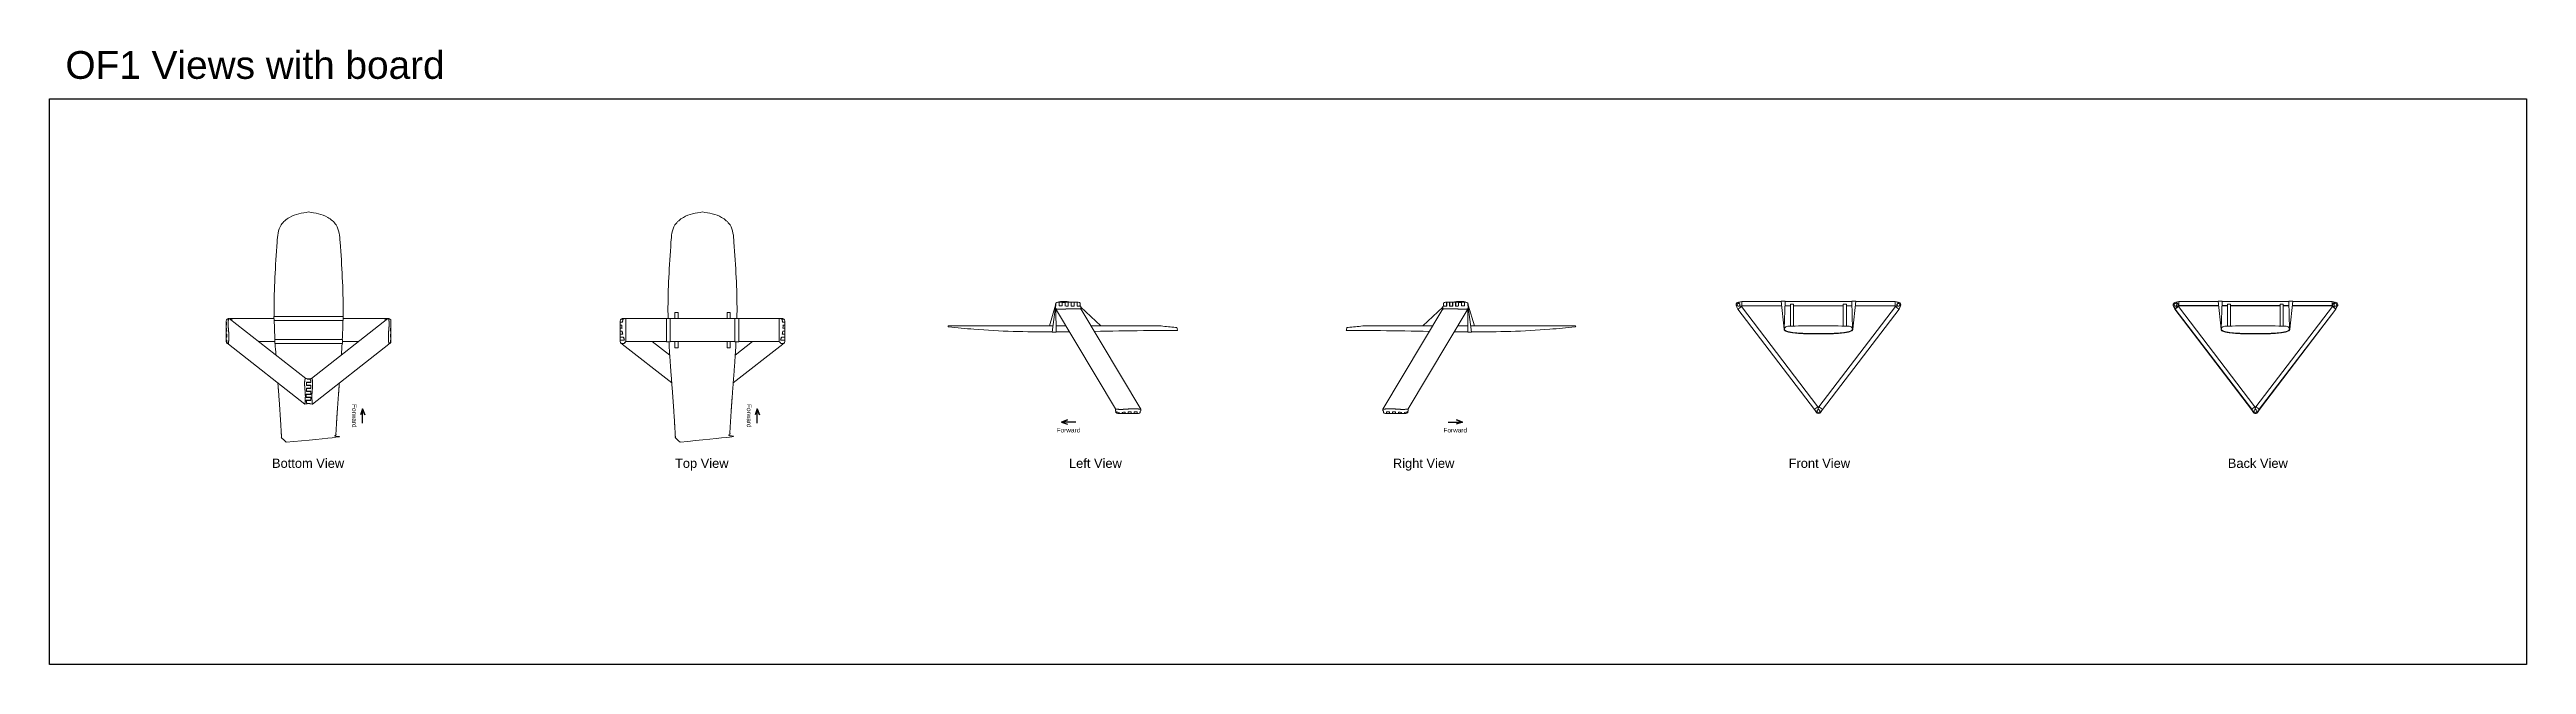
# Model space of a CAD drawing. Header units: millimetres. Extents: x 6152 to 28526, y 1087 to 12861.
# Drawn here: x 6152 to 22303, y 4280 to 8286 of the extents above; entities that cross this region are included whole.
import ezdxf

# ---------------------------------------------------------------- set-up
doc = ezdxf.new("R2010")
doc.units = ezdxf.units.MM
doc.header["$LTSCALE"] = 0.05
for name, color, linetype, lineweight in [('Board', 52, 'Continuous', 13), ('Fixation part', 40, 'Continuous', 15), ('OF1', 7, 'Continuous', 15)]:
    doc.layers.add(name, color=color, linetype=linetype, lineweight=lineweight)
doc.layers.add('Text', color=8, linetype='Continuous')
doc.styles.get("Standard").update_dxf_attribs({"font": 'arial.ttf'})

msp = doc.modelspace()

# ---------------------------------------------------------------- texts
at = {"layer": 'Text'}
for s, height, p in [('OF1 Views with board', 180.959, (6256, 8095.3)), ('Forward', 30, (12719, 5791.6)), ('Forward', 30, (15241.4, 5791.6)), ('Bottom View', 60, (7602.8, 5561)), ('Top View', 60, (10230.4, 5561)), ('Left View', 60, (12799.4, 5561)), ('Right View', 60, (14911.6, 5561)), ('Front View', 60, (17491.9, 5561)), ('Back View', 60, (20355.5, 5561))]:
    msp.add_text(s, height=height, dxfattribs=at).set_placement(p)
for p in [(8125.5, 5977), (10698.9, 5977)]:
    msp.add_text('Forward', height=30, rotation=270, dxfattribs=at).set_placement(p)

# ---------------------------------------------------------------- linework, layer by layer
msp.add_lwpolyline([(6152.2, 7964), (22302.8, 7964), (22302.8, 4280.5), (6152.2, 4280.5)], close=True)
at = {"layer": 'Board'}
for points, knots in [([(8066.2, 6546.7), (8066.4, 6557.2), (8068.2, 6717.1), (8055.9, 6911.7), (8039.2, 7137.6), (7952.6, 7210.4), (7884.7, 7221.2), (7841.6, 7228.1), (7798.4, 7221.2), (7730.5, 7210.4), (7643.9, 7137.6), (7627.3, 6911.7), (7615, 6717.1), (7616.7, 6557.2), (7616.9, 6546.7)], [793.8122781, 793.8122781, 793.8122781, 793.8122781, 825.570502, 1279.2545466, 1394.2369223, 1468.3724376, 1597.5947014, 1597.5947014, 1597.5947014, 1726.8169651, 1800.9524805, 1915.9348562, 2369.6189007, 2401.3771247, 2401.3771247, 2401.3771247, 2401.3771247]), ([(10634.2, 6534.8), (10634.5, 6549.2), (10636.6, 6713.2), (10624.1, 6911.7), (10607.4, 7137.6), (10520.9, 7210.4), (10452.9, 7221.2), (10409.8, 7228.1), (10366.6, 7221.2), (10298.7, 7210.4), (10212.1, 7137.6), (10195.5, 6911.7), (10182.9, 6713.2), (10185.1, 6549.2), (10185.3, 6534.8)], [781.7013727, 781.7013727, 781.7013727, 781.7013727, 825.570502, 1279.2545466, 1394.2369223, 1468.3724376, 1597.5947014, 1597.5947014, 1597.5947014, 1726.8169651, 1800.9524805, 1915.9348562, 2369.6189007, 2413.4880301, 2413.4880301, 2413.4880301, 2413.4880301]), ([(12014.6, 6479.6), (12013.8, 6479.9), (12012, 6480.3), (12010.6, 6483.2), (12012.5, 6485.2), (12013.9, 6485.4), (12014.6, 6485.5), (12241.5, 6485.5), (12468.4, 6485.5), (12695.2, 6485.5)], [0, 0, 0, 0, 2.5075946, 5.3965776, 7.4192964, 9.6417018, 9.6417018, 9.6417018, 690.2483095, 690.2483095, 690.2483095, 690.2483095]), ([(12690.2, 6446.9), (12519.9, 6446.5), (12294.1, 6451.6), (12069.6, 6474.1), (12014.6, 6479.6)], [2336.7082932, 2336.7082932, 2336.7082932, 2336.7082932, 2847.4423743, 3013.3617693, 3013.3617693, 3013.3617693, 3013.3617693]), ([(12943.5, 6485.5), (13095.7, 6485.5), (13247.9, 6485.5), (13400.1, 6485.5), (13431.6, 6482.1), (13465.9, 6478.4), (13500.3, 6475.3), (13503.1, 6475), (13504.6, 6468.3), (13506.2, 6461.7), (13507.8, 6455), (13433.3, 6455.2), (13252.2, 6455.8), (13071.2, 6452.2), (12964.7, 6450.2)], [938.5472562, 938.5472562, 938.5472562, 938.5472562, 1395.1186633, 1395.1186633, 1395.1186633, 1490.2068123, 1498.614135, 1498.614135, 1498.614135, 1519.1546023, 1519.1546023, 1519.1546023, 1742.6568695, 2062.3070696, 2062.3070696, 2062.3070696, 2062.3070696]), ([(15171, 6485.5), (15018.8, 6485.5), (14866.6, 6485.5), (14714.4, 6485.5), (14682.9, 6482.1), (14648.6, 6478.4), (14614.2, 6475.3), (14611.4, 6475), (14609.9, 6468.3), (14608.3, 6461.7), (14606.7, 6455), (14681.2, 6455.2), (14862.3, 6455.8), (15043.3, 6452.2), (15149.8, 6450.2)], [938.5472562, 938.5472562, 938.5472562, 938.5472562, 1395.1186633, 1395.1186633, 1395.1186633, 1490.2068123, 1498.614135, 1498.614135, 1498.614135, 1519.1546023, 1519.1546023, 1519.1546023, 1742.6568695, 2062.3070696, 2062.3070696, 2062.3070696, 2062.3070696]), ([(16099.9, 6479.6), (16100.7, 6479.9), (16102.5, 6480.3), (16103.9, 6483.2), (16102, 6485.2), (16100.6, 6485.4), (16099.9, 6485.5), (15873, 6485.5), (15646.1, 6485.5), (15419.3, 6485.5)], [0, 0, 0, 0, 2.5075946, 5.3965776, 7.4192964, 9.6417018, 9.6417018, 9.6417018, 690.2483095, 690.2483095, 690.2483095, 690.2483095]), ([(15424.3, 6446.9), (15594.6, 6446.5), (15820.4, 6451.6), (16044.9, 6474.1), (16099.9, 6479.6)], [2336.7082932, 2336.7082932, 2336.7082932, 2336.7082932, 2847.4423743, 3013.3617693, 3013.3617693, 3013.3617693, 3013.3617693]), ([(17686.3, 6435.5), (17642.2, 6435.5), (17574.1, 6435.4), (17467.7, 6448.6), (17462.7, 6466.1), (17467.9, 6476.3), (17484.1, 6484.7), (17562.4, 6485.5), (17629.9, 6485.5), (17686.3, 6485.5), (17742.7, 6485.5), (17810.2, 6485.5), (17888.4, 6484.7), (17904.7, 6476.3), (17909.9, 6466.1), (17904.9, 6448.6), (17798.5, 6435.4), (17730.3, 6435.5), (17686.3, 6435.5)], [0, 0, 0, 0, 136.1674692, 216.4879873, 233.0650491, 243.1577243, 256.1233401, 288.057761, 462.9922245, 462.9922245, 462.9922245, 637.926688, 669.861109, 682.8267248, 692.9194, 709.4964618, 789.8169799, 925.9844491, 925.9844491, 925.9844491, 925.9844491]), ([(20535.6, 6435.5), (20491.5, 6435.5), (20423.4, 6435.4), (20316.9, 6448.6), (20311.9, 6466.1), (20317.1, 6476.3), (20333.4, 6484.7), (20411.6, 6485.5), (20479.1, 6485.5), (20535.6, 6485.5), (20592, 6485.5), (20659.5, 6485.5), (20737.7, 6484.7), (20754, 6476.3), (20759.2, 6466.1), (20754.2, 6448.6), (20647.7, 6435.4), (20579.6, 6435.5), (20535.6, 6435.5)], [0, 0, 0, 0, 136.1674692, 216.4879873, 233.0650491, 243.1577243, 256.1233401, 288.057761, 462.9922245, 462.9922245, 462.9922245, 637.926688, 669.861109, 682.8267248, 692.9194, 709.4964618, 789.8169799, 925.9844491, 925.9844491, 925.9844491, 925.9844491]), ([(12801.9, 6447.7), (12789.5, 6447.6), (12760.5, 6447.3), (12731.6, 6447.1), (12715, 6447)], [2225.0435803, 2225.0435803, 2225.0435803, 2225.0435803, 2262.3503323, 2311.9368235, 2311.9368235, 2311.9368235, 2311.9368235]), ([(15312.6, 6447.7), (15325, 6447.6), (15354, 6447.3), (15383, 6447.1), (15399.5, 6447)], [2225.0435803, 2225.0435803, 2225.0435803, 2225.0435803, 2262.3503323, 2311.9368235, 2311.9368235, 2311.9368235, 2311.9368235])]:
    msp.add_open_spline(points, degree=3, knots=knots, dxfattribs=at)
for points in [[(7617.4, 6521.8), (7618.3, 6480.2), (7619.9, 6438.5), (7622, 6396.7)], [(8061.1, 6396.7), (8063.2, 6438.5), (8064.8, 6480.2), (8065.7, 6521.8)], [(12714.6, 6485.5), (12736.2, 6485.5), (12757.7, 6485.5), (12779.3, 6485.5)], [(15399.9, 6485.5), (15378.3, 6485.5), (15356.8, 6485.5), (15335.2, 6485.5)], [(7623.4, 6371.8), (7624.8, 6346.1), (7626.3, 6320.4), (7628, 6294.7)], [(8055.1, 6294.7), (8056.8, 6320.4), (8058.4, 6346.1), (8059.8, 6371.8)]]:
    msp.add_open_spline(points, degree=3, dxfattribs=at)
for points, weights, knots in [([(10191, 6381.5), (10199.1, 6230), (10218.3, 6020.6), (10230.1, 5812.7), (10233.2, 5756.5), (10234.1, 5739.7), (10246.4, 5728.1), (10263.2, 5728.1)], [1, 1, 1, 1, 1, 0.817582568425, 0.817582568425, 1], [2567.7146098, 2567.7146098, 2567.7146098, 2567.7146098, 3023.5108587, 3192.6738725, 3192.6738725, 3192.6738725, 3194.1894028, 3194.1894028, 3194.1894028, 3194.1894028]), ([(10263.2, 5728.1), (10360.9, 5728.1), (10458.6, 5728.1), (10556.4, 5728.1), (10573.2, 5728.1), (10585.4, 5739.7), (10586.3, 5756.5), (10589.5, 5812.7), (10601.2, 6020.6), (10620.5, 6230), (10628.5, 6381.5)], [1, 1, 1, 1, 0.817582568426, 0.817582568426, 1, 1, 1, 1, 1], [0, 0, 0, 0, 1, 1, 1, 2.5155302, 2.5155302, 2.5155302, 171.678544, 627.474793, 627.474793, 627.474793, 627.474793]), ([(7641.1, 6114.5), (7645.9, 6051.4), (7655.1, 5931.8), (7661.9, 5812.7), (7665, 5756.5), (7665.9, 5739.7), (7678.1, 5728.1), (7695, 5728.1)], [1, 1, 1, 1, 1, 0.817582568425, 0.817582568425, 1], [2834.5896635, 2834.5896635, 2834.5896635, 2834.5896635, 3023.5108587, 3192.6738725, 3192.6738725, 3192.6738725, 3194.1894028, 3194.1894028, 3194.1894028, 3194.1894028]), ([(7695, 5728.1), (7792.7, 5728.1), (7890.4, 5728.1), (7988.2, 5728.1), (8005, 5728.1), (8017.2, 5739.7), (8018.1, 5756.5), (8021.2, 5812.7), (8028, 5931.8), (8037.2, 6051.4), (8042, 6114.5)], [1, 1, 1, 1, 0.817582568426, 0.817582568426, 1, 1, 1, 1, 1], [0, 0, 0, 0, 1, 1, 1, 2.5155302, 2.5155302, 2.5155302, 171.678544, 360.5997392, 360.5997392, 360.5997392, 360.5997392])]:
    msp.add_rational_spline(points, weights, degree=3, knots=knots, dxfattribs=at)
at = {"layer": 'Fixation part'}
for p, q in [((17468.5, 6647.6), (17443.5, 6647.6)), ((17443.5, 6647.6), (17461.8, 6464)), ((17463.8, 6465.6), (17468.5, 6647.6)), ((17524.4, 6626.5), (17504.4, 6626.5)), ((17504.5, 6626.5), (17504.5, 6484.9)), ((17524.4, 6626.5), (17524.5, 6485.1)), ((17848.2, 6626.5), (17848.1, 6485.1)), ((17848.2, 6626.5), (17868.2, 6626.5)), ((17868.1, 6626.5), (17868.1, 6484.9)), ((17904.1, 6647.6), (17929.1, 6647.6)), ((17908.8, 6465.6), (17904.1, 6647.6)), ((17929.1, 6647.6), (17910.8, 6464)), ((20317.7, 6647.6), (20292.7, 6647.6)), ((20292.7, 6647.6), (20311.1, 6464)), ((20313, 6465.6), (20317.7, 6647.6)), ((20373.7, 6626.5), (20353.7, 6626.5)), ((20353.8, 6626.5), (20353.8, 6484.9)), ((20373.7, 6626.5), (20373.8, 6485.1)), ((20697.4, 6626.5), (20697.3, 6485.1)), ((20697.4, 6626.5), (20717.4, 6626.5)), ((20717.3, 6626.5), (20717.3, 6484.9)), ((20753.4, 6647.6), (20778.4, 6647.6)), ((20758.1, 6465.6), (20753.4, 6647.6)), ((20778.4, 6647.6), (20760.1, 6464)), ((15237.9, 6607.9), (15106.6, 6485.5)), ((15399.5, 6445.4), (15401.1, 6595.3)), ((15402.6, 6620.4), (15442.8, 6485.5)), ((15424.5, 6445.4), (15403.2, 6609.4)), ((15424.5, 6445.4), (15399.5, 6445.4))]:
    msp.add_line(p, q, dxfattribs=at)
for points in [[(7615.2, 6546.7), (8067.9, 6546.7), (8066.9, 6521.8), (7616.2, 6521.8)], [(10174.4, 6534.8), (10199.4, 6534.8), (10199.4, 6381.5), (10174.4, 6381.5)], [(10646.2, 6534.8), (10621.2, 6534.8), (10621.2, 6381.5), (10646.2, 6381.5)], [(7620.3, 6396.7), (8062.8, 6396.7), (8061.8, 6371.8), (7621.3, 6371.8)]]:
    msp.add_lwpolyline(points, close=True, dxfattribs=at)
for points in [[(10250.4, 6533.7), (10250.4, 6574), (10230.4, 6574), (10230.4, 6533.7)], [(10570.2, 6533.7), (10570.2, 6574), (10590.2, 6574), (10590.2, 6533.7)], [(10250.4, 6383.8), (10250.4, 6343.1), (10230.4, 6343.1), (10230.4, 6383.8)], [(10570.2, 6383.8), (10570.2, 6343.1), (10590.2, 6343.1), (10590.2, 6383.8)]]:
    msp.add_lwpolyline(points, dxfattribs=at)
for points in [[(17686.3, 6433.5), (17679.5, 6433.5), (17672.7, 6433.5), (17652.2, 6433.5), (17638.5, 6433.6), (17619.7, 6434), (17615.1, 6434.2), (17601.1, 6434.6), (17591.5, 6435), (17577.5, 6435.8), (17573.4, 6436.1), (17560.9, 6436.9), (17552.3, 6437.5), (17534.4, 6439.1), (17525.1, 6440.1), (17507.2, 6442.4), (17498.6, 6443.8), (17486.6, 6446.7), (17482.5, 6447.9), (17475.8, 6450.3), (17473.1, 6451.5), (17468.9, 6453.9), (17467.4, 6455), (17465.4, 6456.9), (17464.8, 6457.5), (17463.6, 6459), (17463.1, 6459.8), (17462.2, 6461.7), (17462, 6462.7), (17461.8, 6463.8), (17461.8, 6463.9), (17461.8, 6464)], [(17686.3, 6433.5), (17693.1, 6433.5), (17699.9, 6433.5), (17720.4, 6433.5), (17734.1, 6433.6), (17752.9, 6434), (17757.5, 6434.2), (17771.5, 6434.6), (17781.1, 6435), (17795.1, 6435.8), (17799.2, 6436.1), (17811.7, 6436.9), (17820.3, 6437.5), (17838.2, 6439.1), (17847.5, 6440.1), (17865.4, 6442.4), (17874, 6443.8), (17886, 6446.7), (17890.1, 6447.9), (17896.8, 6450.3), (17899.5, 6451.5), (17903.6, 6453.9), (17905.2, 6455), (17907.2, 6456.9), (17907.8, 6457.5), (17909, 6459), (17909.5, 6459.8), (17910.3, 6461.7), (17910.6, 6462.7), (17910.8, 6463.8), (17910.8, 6463.9), (17910.8, 6464)], [(20535.6, 6433.5), (20528.7, 6433.5), (20521.9, 6433.5), (20501.5, 6433.5), (20487.7, 6433.6), (20468.9, 6434), (20464.3, 6434.2), (20450.3, 6434.6), (20440.7, 6435), (20426.8, 6435.8), (20422.6, 6436.1), (20410.1, 6436.9), (20401.5, 6437.5), (20383.6, 6439.1), (20374.3, 6440.1), (20356.5, 6442.4), (20347.9, 6443.8), (20335.8, 6446.7), (20331.7, 6447.9), (20325.1, 6450.3), (20322.3, 6451.5), (20318.2, 6453.9), (20316.6, 6455), (20314.6, 6456.9), (20314, 6457.5), (20312.9, 6459), (20312.3, 6459.8), (20311.5, 6461.7), (20311.2, 6462.7), (20311.1, 6463.8), (20311.1, 6463.9), (20311.1, 6464)], [(20535.6, 6433.5), (20542.4, 6433.5), (20549.2, 6433.5), (20569.6, 6433.5), (20583.4, 6433.6), (20602.2, 6434), (20606.8, 6434.2), (20620.8, 6434.6), (20630.4, 6435), (20644.4, 6435.8), (20648.5, 6436.1), (20661, 6436.9), (20669.6, 6437.5), (20687.5, 6439.1), (20696.8, 6440.1), (20714.6, 6442.4), (20723.2, 6443.8), (20735.3, 6446.7), (20739.4, 6447.9), (20746.1, 6450.3), (20748.8, 6451.5), (20752.9, 6453.9), (20754.5, 6455), (20756.5, 6456.9), (20757.1, 6457.5), (20758.2, 6459), (20758.8, 6459.8), (20759.6, 6461.7), (20759.9, 6462.7), (20760, 6463.8), (20760, 6463.9), (20760.1, 6464)]]:
    msp.add_open_spline(points, degree=3, knots=[0, 0, 0, 0, 21.1005684, 21.1005684, 63.3017051, 63.3017051, 76.8205097, 76.8205097, 103.858119, 103.858119, 114.8690084, 114.8690084, 136.8907872, 136.8907872, 158.9864786, 158.9864786, 181.08217, 181.08217, 193.9800614, 193.9800614, 204.5774811, 204.5774811, 212.692426, 212.692426, 216.6219136, 216.6219136, 221.3520015, 221.3520015, 226.0820894, 226.0820894, 226.4444586, 226.4444586, 226.4444586, 226.4444586], dxfattribs=at)
at = {"layer": 'OF1'}
for p, q in [((12711.2, 6624.5), (12711.4, 6622.5)), ((12712.8, 6628.1), (12712.1, 6627.2)), ((12712.4, 6627.1), (12712.9, 6628.5)), ((12713.4, 6629.9), (12714, 6631.4)), ((12714.4, 6633.1), (12714.4, 6619.4)), ((12727.2, 6639.6), (12728.5, 6639.6)), ((12735.2, 6639.5), (12735.2, 6616.7)), ((12735.2, 6629), (12735.6, 6629)), ((12735.6, 6639.5), (12735.6, 6616.7)), ((12754.7, 6639.2), (12735.6, 6639.5)), ((12754.7, 6639.2), (12754.7, 6616.8)), ((12754.7, 6639.2), (12755.1, 6639.2)), ((12754.7, 6629), (12755.1, 6629)), ((12755.1, 6639.2), (12764.5, 6639.1)), ((12755.1, 6639.2), (12755.1, 6616.8)), ((12764.5, 6639.1), (12774.2, 6639.2)), ((12774.2, 6639.2), (12774.6, 6639.2)), ((12774.2, 6639.2), (12774.2, 6615.6)), ((12774.2, 6629), (12774.6, 6629)), ((12774.6, 6645.2), (12775.1, 6645.1)), ((12793.7, 6639.5), (12774.6, 6639.2)), ((12774.6, 6639.2), (12774.6, 6615.4)), ((12793.7, 6639.5), (12793.7, 6614.4)), ((12793.7, 6629), (12794.1, 6629)), ((12794.1, 6639.5), (12794.1, 6614.4)), ((12807, 6640), (12808.5, 6639.6)), ((12808.5, 6639.7), (12808.5, 6639.6)), ((12808.5, 6639.6), (12808.5, 6639.6)), ((12813.2, 6639.6), (12813.6, 6639.6)), ((12813.2, 6639.6), (12813.2, 6613.5)), ((12813.2, 6629), (12813.6, 6629)), ((12813.6, 6639.6), (12813.6, 6613.5)), ((12813.6, 6639.6), (12832.7, 6639.6)), ((12832.7, 6639.6), (12832.7, 6613.3)), ((12832.7, 6638.4), (12833.1, 6638.3)), ((12832.7, 6629), (12833.1, 6629)), ((12833.1, 6639.6), (12833.1, 6613.3)), ((12833.1, 6639.6), (12852.2, 6639.6)), ((12852.2, 6639.6), (12852.2, 6613.9)), ((12852.6, 6634.3), (12852.2, 6634.4)), ((12852.2, 6629), (12852.6, 6629)), ((12852.6, 6639.6), (12852.6, 6613.9)), ((12852.6, 6639.6), (12860.2, 6639.6)), ((12873.1, 6633.1), (12873.1, 6616.8)), ((15241.4, 6633.1), (15241.4, 6616.8)), ((15261.9, 6639.6), (15254.3, 6639.6)), ((15261.9, 6639.6), (15261.9, 6613.9)), ((15261.9, 6634.3), (15262.3, 6634.4)), ((15262.3, 6629), (15261.9, 6629)), ((15262.3, 6639.6), (15262.3, 6613.9)), ((15281.4, 6639.6), (15262.3, 6639.6)), ((15281.4, 6639.6), (15281.4, 6613.3)), ((15281.8, 6638.4), (15281.4, 6638.3)), ((15281.8, 6629), (15281.4, 6629)), ((15281.8, 6639.6), (15281.8, 6613.3)), ((15300.9, 6639.6), (15281.8, 6639.6)), ((15300.9, 6639.6), (15300.9, 6613.5)), ((15301.3, 6639.6), (15300.9, 6639.6)), ((15301.3, 6629), (15300.9, 6629)), ((15301.3, 6639.6), (15301.3, 6613.5)), ((15307.5, 6640), (15306, 6639.6)), ((15306, 6639.7), (15306, 6639.6)), ((15306, 6639.6), (15306, 6639.6)), ((15320.4, 6639.5), (15320.4, 6614.4)), ((15320.8, 6629), (15320.4, 6629)), ((15320.8, 6639.5), (15320.8, 6614.4)), ((15320.8, 6639.5), (15339.9, 6639.2)), ((15339.9, 6645.2), (15339.4, 6645.1)), ((15339.9, 6639.2), (15339.9, 6615.4)), ((15340.3, 6639.2), (15339.9, 6639.2)), ((15340.3, 6629), (15339.9, 6629)), ((15350, 6639.1), (15340.3, 6639.2)), ((15340.3, 6639.2), (15340.3, 6615.6)), ((15359.4, 6639.2), (15350, 6639.1)), ((15359.8, 6639.2), (15359.4, 6639.2)), ((15359.4, 6639.2), (15359.4, 6616.8)), ((15359.8, 6629), (15359.4, 6629)), ((15359.8, 6639.2), (15378.9, 6639.5)), ((15359.8, 6639.2), (15359.8, 6616.8)), ((15378.9, 6639.5), (15378.9, 6616.7)), ((15379.3, 6629), (15378.9, 6629)), ((15379.3, 6639.5), (15379.3, 6616.7)), ((15387.3, 6639.6), (15386.1, 6639.6)), ((15400.1, 6633.1), (15400.1, 6619.4)), ((15401.1, 6629.9), (15400.5, 6631.4)), ((15402.1, 6627.1), (15401.6, 6628.5)), ((15401.8, 6628.1), (15402.4, 6627.2)), ((15403.3, 6624.5), (15403.1, 6622.5)), ((17161.4, 6639.2), (17186.5, 6645.6)), ((17165.6, 6639.6), (17165.7, 6639.6)), ((17165.8, 6639.6), (17176.1, 6639.4)), ((17167.7, 6632.8), (17167.7, 6632.9)), ((17186.5, 6645.5), (17186.5, 6645.6)), ((17186.5, 6645.6), (17186.5, 6645.6)), ((17186.5, 6645.6), (17186.5, 6645.6)), ((17186.5, 6645.6), (17186.5, 6645.6)), ((17186.5, 6645.6), (17186.5, 6645.6)), ((17186.5, 6645.6), (17186.5, 6645.6)), ((17186.5, 6645.6), (17186.5, 6645.6)), ((17186.5, 6645.6), (17186.5, 6645.6)), ((17186.5, 6645.6), (17186.5, 6645.6)), ((17186.5, 6645.6), (17186.5, 6645.6)), ((17186.5, 6645.6), (17186.5, 6645.6)), ((17186.5, 6645.6), (17186.5, 6645.6)), ((17186.5, 6645.6), (17186.5, 6645.6)), ((17186.5, 6645.6), (17443.7, 6645.6)), ((17186.5, 6645.4), (17186.5, 6645.5)), ((17186.5, 6645.5), (17186.5, 6645.5)), ((17186.5, 6645.5), (17186.5, 6645.5)), ((17186.5, 6645.5), (17186.5, 6645.5)), ((17186.5, 6645.5), (17186.5, 6645.5)), ((17186.5, 6645.5), (17186.5, 6645.5)), ((17186.5, 6645.5), (17186.5, 6645.5)), ((17186.5, 6645.5), (17186.5, 6645.5)), ((17186.5, 6645.4), (17186.5, 6645.4)), ((17186.5, 6645.4), (17186.5, 6645.4)), ((17186.5, 6645.4), (17186.5, 6645.4)), ((17186.5, 6645.4), (17186.5, 6645.4)), ((17186.5, 6645.4), (17186.5, 6645.3)), ((17186.5, 6645.3), (17186.5, 6645.3)), ((17186.5, 6645.3), (17186.5, 6645.3)), ((17186.5, 6645.3), (17186.5, 6645.3)), ((17186.5, 6645.3), (17186.5, 6645.3)), ((17186.5, 6645.3), (17186.5, 6645.3)), ((17186.5, 6645.3), (17186.5, 6645.3)), ((17186.5, 6645.3), (17186.5, 6645.2)), ((17186.5, 6645.1), (17186.5, 6645.2)), ((17186.5, 6645.2), (17186.5, 6645.2)), ((17186.5, 6645.2), (17186.5, 6645.2)), ((17186.5, 6645.1), (17186.5, 6645.1)), ((17186.5, 6645.1), (17186.5, 6645.1)), ((17186.5, 6645.1), (17186.5, 6645)), ((17186.5, 6645), (17186.5, 6645)), ((17186.5, 6645), (17186.5, 6644.9)), ((17186.5, 6644.7), (17186.5, 6644.9)), ((17186.5, 6644.9), (17186.5, 6644.9)), ((17186.5, 6644.9), (17186.5, 6644.9)), ((17186.5, 6644.6), (17186.5, 6644.7)), ((17186.5, 6644.7), (17186.5, 6644.7)), ((17186.5, 6644.5), (17186.5, 6644.6)), ((17186.5, 6644.6), (17186.5, 6644.6)), ((17186.5, 6644.5), (17186.5, 6644.4)), ((17186.5, 6644.4), (17186.5, 6644.4)), ((17186.5, 6644.4), (17186.5, 6644.3)), ((17186.5, 6644.2), (17186.5, 6644.3)), ((17186.5, 6644.1), (17186.5, 6644.2)), ((17186.5, 6644.2), (17186.5, 6644.2)), ((17186.5, 6644), (17186.5, 6644.1)), ((17186.5, 6644.1), (17186.5, 6644.1)), ((17186.5, 6643.9), (17186.5, 6644)), ((17186.5, 6644), (17186.5, 6644)), ((17186.5, 6643.9), (17186.5, 6643.8)), ((17186.5, 6643.8), (17186.5, 6643.8)), ((17186.5, 6643.8), (17186.5, 6643.8)), ((17186.5, 6643.8), (17186.5, 6643.7)), ((17186.5, 6643.6), (17186.5, 6643.7)), ((17186.5, 6643.5), (17186.5, 6643.6)), ((17186.5, 6643.6), (17186.5, 6643.6)), ((17186.5, 6643.5), (17186.5, 6643.4)), ((17186.5, 6643.4), (17186.5, 6643.4)), ((17186.5, 6643.4), (17186.5, 6643.3)), ((17186.5, 6643.3), (17186.5, 6643.3)), ((17186.5, 6643.3), (17186.5, 6643.1)), ((17186.5, 6643.1), (17186.5, 6643.1)), ((17186.5, 6643.1), (17186.5, 6643)), ((17186.5, 6643), (17186.5, 6643)), ((17186.5, 6643), (17186.5, 6642.6)), ((17186.5, 6642.5), (17186.5, 6642.6)), ((17186.5, 6642.5), (17186.5, 6642.3)), ((17186.5, 6642.2), (17186.5, 6642.3)), ((17186.5, 6642.2), (17186.5, 6642)), ((17186.5, 6642), (17186.5, 6642)), ((17186.5, 6642), (17186.5, 6641.9)), ((17186.5, 6641.9), (17186.5, 6641.9)), ((17186.5, 6641.9), (17186.5, 6641.8)), ((17186.5, 6641.8), (17186.5, 6641.8)), ((17186.5, 6641.8), (17186.5, 6641.7)), ((17186.5, 6641.7), (17186.5, 6641.7)), ((17186.5, 6641.7), (17186.5, 6641.6)), ((17186.5, 6641.6), (17186.5, 6641.6)), ((17186.5, 6641.6), (17186.5, 6641.5)), ((17186.5, 6641.5), (17186.5, 6641.5)), ((17186.5, 6641.5), (17186.5, 6641.4)), ((17186.5, 6641.3), (17186.5, 6641.4)), ((17186.5, 6641.2), (17186.5, 6641.3)), ((17186.5, 6641.3), (17186.5, 6641.3)), ((17186.5, 6641.1), (17186.5, 6641.2)), ((17186.5, 6641.2), (17186.5, 6641.2)), ((17186.5, 6641.2), (17186.5, 6641.2)), ((17186.5, 6640.9), (17186.5, 6641.1)), ((17186.5, 6641.1), (17186.5, 6641.1)), ((17186.5, 6640.9), (17186.5, 6640.8)), ((17186.5, 6640.7), (17186.5, 6640.8)), ((17186.5, 6640.6), (17186.5, 6640.7)), ((17186.5, 6640.7), (17186.5, 6640.7)), ((17186.5, 6640.5), (17186.5, 6640.6)), ((17186.5, 6640.6), (17186.5, 6640.6)), ((17186.5, 6640.4), (17186.5, 6640.5)), ((17186.5, 6640.5), (17186.5, 6640.5)), ((17186.5, 6640.4), (17186.5, 6640.3)), ((17186.5, 6640.2), (17186.5, 6640.3)), ((17186.5, 6640.1), (17186.5, 6640.2)), ((17186.5, 6640.2), (17186.5, 6640.2)), ((17186.5, 6640), (17186.5, 6640.1)), ((17186.5, 6640.1), (17186.5, 6640.1)), ((17186.5, 6640), (17186.5, 6639.9)), ((17186.5, 6639.8), (17186.5, 6639.9)), ((17186.5, 6639.7), (17186.5, 6639.8)), ((17186.5, 6639.8), (17186.5, 6639.8)), ((17186.5, 6639.7), (17186.5, 6639.6)), ((17186.5, 6639.5), (17186.5, 6639.6)), ((17186.5, 6639.4), (17186.5, 6639.5)), ((17186.5, 6639.5), (17186.5, 6639.5)), ((17186.5, 6639.4), (17186.5, 6639.3)), ((17186.5, 6639.3), (17186.5, 6639.3)), ((17186.5, 6639.3), (17186.5, 6639.2)), ((17186.5, 6639.2), (17186.5, 6639.2)), ((17186.5, 6639.2), (17186.5, 6638.7)), ((17186.5, 6638.7), (17186.5, 6638.6)), ((17186.5, 6638.6), (17186.5, 6638.6)), ((17186.5, 6638.6), (17186.5, 6638.5)), ((17186.5, 6638.5), (17186.5, 6638.5)), ((17186.5, 6638.5), (17186.5, 6638.5)), ((17186.5, 6638.5), (17186.5, 6638.3)), ((17186.5, 6638.3), (17186.5, 6638.3)), ((17186.5, 6638.3), (17186.5, 6637.7)), ((17186.5, 6637.7), (17186.5, 6637.7)), ((17186.5, 6637.7), (17186.5, 6637.6)), ((17186.5, 6637.6), (17186.5, 6637.5)), ((17186.5, 6637.5), (17186.5, 6637.3)), ((17186.5, 6637.3), (17186.5, 6637.3)), ((17186.5, 6637.3), (17186.5, 6637.1)), ((17186.5, 6637.3), (17186.5, 6637.3)), ((17186.5, 6637.1), (17186.5, 6636.9)), ((17186.5, 6636.9), (17186.5, 6636.9)), ((17186.5, 6636.9), (17186.5, 6636.8)), ((17186.5, 6636.8), (17186.5, 6636.7)), ((17186.5, 6636.7), (17186.5, 6636.5)), ((17186.5, 6636.5), (17186.5, 6636.3)), ((17186.5, 6636.5), (17186.5, 6636.5)), ((17186.5, 6636.3), (17186.5, 6636.2)), ((17186.5, 6636.2), (17186.5, 6636)), ((17186.5, 6636), (17186.5, 6635.7)), ((17186.5, 6635.7), (17186.5, 6635.6)), ((17186.5, 6635.6), (17186.5, 6635.5)), ((17186.5, 6635.5), (17186.5, 6635.4)), ((17186.5, 6635.4), (17186.5, 6635.2)), ((17186.5, 6635.2), (17186.5, 6635.1)), ((17186.5, 6635.1), (17186.5, 6635.1)), ((17186.5, 6635.1), (17186.5, 6634.7)), ((17186.5, 6634.7), (17186.5, 6634.6)), ((17186.5, 6634.6), (17186.5, 6634.4)), ((17186.5, 6634.4), (17186.5, 6634.3)), ((17186.5, 6634.3), (17186.5, 6634.1)), ((17186.5, 6634.1), (17186.5, 6634.1)), ((17186.5, 6634.1), (17186.5, 6634)), ((17186.5, 6634), (17186.5, 6633.9)), ((17186.5, 6633.9), (17186.5, 6633.8)), ((17186.5, 6633.8), (17186.5, 6633.4)), ((17186.5, 6633.4), (17186.5, 6633.3)), ((17186.5, 6633.3), (17186.5, 6633.1)), ((17186.5, 6633.1), (17186.5, 6633.1)), ((17186.5, 6633.1), (17186.5, 6633)), ((17186.5, 6633), (17186.5, 6632.8)), ((17186.5, 6632.8), (17186.5, 6632.7)), ((17186.5, 6632.7), (17186.5, 6632.7)), ((17186.5, 6632.7), (17186.5, 6632.5)), ((17186.5, 6632.5), (17186.5, 6632.5)), ((17186.5, 6632.5), (17186.5, 6632.3)), ((17186.5, 6632.3), (17186.5, 6632.3)), ((17186.5, 6632.3), (17186.5, 6632.1)), ((17186.5, 6632.1), (17186.5, 6632.1)), ((17186.5, 6632.1), (17186.5, 6632.1)), ((17186.5, 6632.1), (17186.5, 6632)), ((17186.5, 6632), (17186.5, 6631.9)), ((17186.5, 6631.9), (17186.5, 6631.8)), ((17186.5, 6631.8), (17186.5, 6631.8)), ((17186.5, 6631.8), (17186.5, 6631.7)), ((17186.5, 6631.7), (17186.5, 6631.6)), ((17186.5, 6631.6), (17186.5, 6631.5)), ((17186.5, 6631.6), (17186.5, 6631.6)), ((17186.5, 6631.5), (17186.5, 6631.4)), ((17186.5, 6631.4), (17186.5, 6631.4)), ((17186.5, 6631.4), (17186.5, 6631.3)), ((17186.5, 6631.3), (17186.5, 6631.2)), ((17186.5, 6631.2), (17186.5, 6631.1)), ((17186.5, 6631.1), (17186.5, 6631.1)), ((17186.5, 6631.1), (17186.5, 6631)), ((17186.5, 6631), (17186.5, 6631)), ((17186.5, 6631), (17186.5, 6630.9)), ((17186.5, 6630.9), (17186.5, 6630.8)), ((17186.5, 6630.9), (17186.5, 6630.9)), ((17186.5, 6630.8), (17186.5, 6630.4)), ((17186.5, 6630.4), (17186.5, 6630.2)), ((17186.5, 6630.2), (17186.5, 6630.1)), ((17186.5, 6630.2), (17186.5, 6630.2)), ((17186.5, 6630.1), (17186.5, 6630)), ((17186.5, 6630), (17186.5, 6629.9)), ((17186.5, 6629.9), (17186.5, 6629.8)), ((17186.5, 6629.9), (17186.5, 6629.9)), ((17186.5, 6629.8), (17186.5, 6629.8)), ((17186.5, 6629.8), (17186.5, 6629.7)), ((17186.5, 6629.7), (17186.5, 6629.6)), ((17186.5, 6629.6), (17186.5, 6629.5)), ((17186.5, 6629.5), (17186.5, 6629.4)), ((17186.5, 6629.4), (17186.5, 6629)), ((17186.5, 6629), (17186.5, 6629)), ((17186.5, 6629), (17186.5, 6628.9)), ((17186.5, 6628.9), (17186.5, 6628.8)), ((17186.5, 6628.8), (17186.5, 6628.7)), ((17186.5, 6628.7), (17186.5, 6628.6)), ((17186.5, 6628.6), (17186.5, 6628.5)), ((17186.5, 6628.5), (17186.5, 6628.5)), ((17186.5, 6628.5), (17186.5, 6628.4)), ((17186.5, 6628.4), (17186.5, 6628.1)), ((17186.5, 6628.4), (17186.5, 6628.4)), ((17186.5, 6628.1), (17186.5, 6628)), ((17186.5, 6628), (17186.5, 6627.9)), ((17186.5, 6627.9), (17186.5, 6627.5)), ((17186.5, 6627.5), (17186.5, 6627.3)), ((17186.5, 6627.3), (17186.5, 6627.2)), ((17186.5, 6627.2), (17186.5, 6627.2)), ((17186.5, 6627.2), (17186.5, 6627.2)), ((17186.5, 6627.2), (17186.5, 6626.9)), ((17186.5, 6626.9), (17186.5, 6626.9)), ((17186.5, 6626.9), (17186.5, 6626.8)), ((17186.5, 6626.8), (17186.5, 6626.8)), ((17186.5, 6626.8), (17186.5, 6626.6)), ((17186.5, 6626.6), (17186.5, 6626.6)), ((17186.5, 6626.6), (17186.5, 6626.5)), ((17186.5, 6626.5), (17186.5, 6626.4)), ((17186.5, 6626.4), (17186.5, 6626.2)), ((17186.5, 6626.4), (17186.5, 6626.4)), ((17186.5, 6626.2), (17186.5, 6626.1)), ((17186.5, 6626.2), (17186.5, 6626.2)), ((17186.5, 6626.1), (17186.5, 6626)), ((17186.5, 6626.1), (17186.5, 6626.1)), ((17186.5, 6626), (17186.5, 6625.9)), ((17186.5, 6625.9), (17186.5, 6625.8)), ((17186.5, 6625.8), (17186.5, 6625.8)), ((17186.5, 6625.8), (17186.5, 6625.7)), ((17186.5, 6625.8), (17186.5, 6625.8)), ((17186.5, 6625.7), (17186.5, 6625.6)), ((17186.5, 6625.7), (17186.5, 6625.7)), ((17186.5, 6625.6), (17186.5, 6625.5)), ((17186.5, 6625.6), (17186.5, 6625.6)), ((17186.5, 6625.5), (17186.5, 6625.4)), ((17186.5, 6625.5), (17186.5, 6625.5)), ((17186.5, 6625.4), (17186.5, 6625.3)), ((17186.5, 6625.4), (17186.5, 6625.4)), ((17186.5, 6625.3), (17186.5, 6625.2)), ((17186.5, 6625.3), (17186.5, 6625.3)), ((17186.5, 6625.2), (17186.5, 6625.1)), ((17186.5, 6625.2), (17186.5, 6625.2)), ((17186.5, 6625.1), (17186.5, 6625)), ((17186.5, 6625.1), (17186.5, 6625.1)), ((17186.5, 6625), (17186.5, 6624.9)), ((17186.5, 6625), (17186.5, 6625)), ((17186.5, 6624.9), (17186.5, 6624.9)), ((17186.5, 6624.9), (17186.5, 6624.9)), ((17186.5, 6624.9), (17186.5, 6624.8)), ((17186.5, 6624.8), (17186.5, 6624.8)), ((17186.5, 6624.8), (17186.5, 6624.7)), ((17186.5, 6624.7), (17186.5, 6624.7)), ((17186.5, 6624.7), (17186.5, 6624.6)), ((17186.5, 6624.6), (17186.5, 6624.6)), ((17186.5, 6624.6), (17186.5, 6624.5)), ((17186.5, 6624.5), (17186.5, 6624.4)), ((17186.5, 6624.4), (17186.5, 6624.3)), ((17186.5, 6624.4), (17186.5, 6624.4)), ((17186.5, 6624.3), (17186.5, 6624.2)), ((17186.5, 6624.3), (17186.5, 6624.3)), ((17186.5, 6624.2), (17186.5, 6624.2)), ((17186.5, 6624.2), (17186.5, 6624.1)), ((17186.5, 6624.2), (17186.5, 6624.2)), ((17186.5, 6624.1), (17186.5, 6624)), ((17186.5, 6624.1), (17186.5, 6624.1)), ((17186.5, 6624), (17186.5, 6623.9)), ((17186.5, 6624), (17186.5, 6624)), ((17186.5, 6623.9), (17186.5, 6623.9)), ((17186.5, 6623.9), (17186.5, 6623.9)), ((17186.5, 6623.9), (17186.5, 6623.8)), ((17186.5, 6623.8), (17186.5, 6623.7)), ((17186.5, 6623.7), (17186.5, 6623.6)), ((17186.5, 6623.7), (17186.5, 6623.7)), ((17186.5, 6623.6), (17186.5, 6623.6)), ((17186.5, 6623.6), (17186.5, 6623.6)), ((17186.5, 6623.6), (17186.5, 6623.4)), ((17186.5, 6623.4), (17186.5, 6623.4)), ((17186.5, 6623.4), (17186.5, 6623.3)), ((17186.5, 6623.3), (17186.5, 6622.9)), ((17186.5, 6622.9), (17186.5, 6622.7)), ((17186.5, 6622.7), (17186.5, 6622.7)), ((17186.5, 6622.7), (17186.5, 6622.5)), ((17186.5, 6622.5), (17186.5, 6622.3)), ((17186.5, 6622.5), (17186.5, 6622.5)), ((17186.5, 6622.3), (17186.5, 6622.1)), ((17186.5, 6622.1), (17186.5, 6622.1)), ((17186.5, 6622.1), (17186.5, 6622)), ((17186.5, 6622.1), (17186.5, 6622.1)), ((17186.5, 6622), (17186.5, 6621.9)), ((17186.5, 6621.9), (17186.5, 6621.9)), ((17186.5, 6621.9), (17186.5, 6621.9)), ((17186.5, 6621.9), (17186.5, 6621.9)), ((17186.5, 6621.9), (17186.5, 6621.8)), ((17186.5, 6621.8), (17186.5, 6621.8)), ((17186.5, 6621.8), (17186.5, 6621.6)), ((17468.4, 6645.6), (17904.2, 6645.6)), ((17928.9, 6645.6), (18186.1, 6645.6)), ((18186.1, 6645.5), (18186.1, 6645.6)), ((18186.1, 6645.6), (18186.1, 6645.6)), ((18186.1, 6645.6), (18186.1, 6645.6)), ((18186.1, 6645.6), (18186.1, 6645.6)), ((18186.1, 6645.6), (18186.1, 6645.6)), ((18186.1, 6645.6), (18186.1, 6645.6)), ((18186.1, 6645.6), (18186.1, 6645.6)), ((18186.1, 6645.6), (18186.1, 6645.6)), ((18186.1, 6645.6), (18186.1, 6645.6)), ((18186.1, 6645.6), (18186.1, 6645.6)), ((18186.1, 6645.6), (18186.1, 6645.6)), ((18186.1, 6645.6), (18186.1, 6645.6)), ((18186.1, 6645.6), (18186.1, 6645.6)), ((18186.1, 6645.6), (18211.2, 6639.2)), ((18186.1, 6645.4), (18186.1, 6645.5)), ((18186.1, 6645.5), (18186.1, 6645.5)), ((18186.1, 6645.5), (18186.1, 6645.5)), ((18186.1, 6645.5), (18186.1, 6645.5)), ((18186.1, 6645.4), (18186.1, 6645.4)), ((18186.1, 6645.3), (18186.1, 6645.4)), ((18186.1, 6645.4), (18186.1, 6645.4)), ((18186.1, 6645.3), (18186.1, 6645.3)), ((18186.1, 6645.3), (18186.1, 6645.3)), ((18186.1, 6645.1), (18186.1, 6645.3)), ((18186.1, 6645.3), (18186.1, 6645.3)), ((18186.1, 6645), (18186.1, 6645.1)), ((18186.1, 6645.1), (18186.1, 6645.1)), ((18186.1, 6645.1), (18186.1, 6645.1)), ((18186.1, 6644.9), (18186.1, 6645)), ((18186.1, 6645), (18186.1, 6645)), ((18186.1, 6644.7), (18186.1, 6644.9)), ((18186.1, 6644.9), (18186.1, 6644.9)), ((18186.1, 6644.6), (18186.1, 6644.7)), ((18186.1, 6644.7), (18186.1, 6644.7)), ((18186.1, 6644.4), (18186.1, 6644.6)), ((18186.1, 6644.6), (18186.1, 6644.6)), ((18186.1, 6644.6), (18186.1, 6644.6)), ((18186.1, 6644.2), (18186.1, 6644.4)), ((18186.1, 6644.4), (18186.1, 6644.4)), ((18186.1, 6644.1), (18186.1, 6644.2)), ((18186.1, 6644.2), (18186.1, 6644.2)), ((18186.1, 6644), (18186.1, 6644.1)), ((18186.1, 6644.1), (18186.1, 6644.1)), ((18186.1, 6643.9), (18186.1, 6644)), ((18186.1, 6643.9), (18186.1, 6643.9)), ((18186.1, 6643.8), (18186.1, 6643.9)), ((18186.1, 6643.7), (18186.1, 6643.8)), ((18186.1, 6643.8), (18186.1, 6643.8)), ((18186.1, 6643.6), (18186.1, 6643.7)), ((18186.1, 6643.7), (18186.1, 6643.7)), ((18186.1, 6643.5), (18186.1, 6643.6)), ((18186.1, 6643.6), (18186.1, 6643.6)), ((18186.1, 6643.4), (18186.1, 6643.5)), ((18186.1, 6643.4), (18186.1, 6643.4)), ((18186.1, 6643.3), (18186.1, 6643.4)), ((18186.1, 6643.3), (18186.1, 6643.3)), ((18186.1, 6642.7), (18186.1, 6643.3)), ((18186.1, 6642.7), (18186.1, 6642.7)), ((18186.1, 6642.6), (18186.1, 6642.7)), ((18186.1, 6642.5), (18186.1, 6642.6)), ((18186.1, 6642.3), (18186.1, 6642.5)), ((18186.1, 6642.2), (18186.1, 6642.3)), ((18186.1, 6642), (18186.1, 6642.2)), ((18186.1, 6642), (18186.1, 6642)), ((18186.1, 6641.9), (18186.1, 6642)), ((18186.1, 6641.9), (18186.1, 6641.9)), ((18186.1, 6641.8), (18186.1, 6641.9)), ((18186.1, 6641.8), (18186.1, 6641.8)), ((18186.1, 6641.7), (18186.1, 6641.8)), ((18186.1, 6641.7), (18186.1, 6641.7)), ((18186.1, 6641.6), (18186.1, 6641.7)), ((18186.1, 6641.6), (18186.1, 6641.6)), ((18186.1, 6641.5), (18186.1, 6641.6)), ((18186.1, 6641.4), (18186.1, 6641.5)), ((18186.1, 6641.3), (18186.1, 6641.4)), ((18186.1, 6641.4), (18186.1, 6641.4)), ((18186.1, 6641.2), (18186.1, 6641.3)), ((18186.1, 6641.3), (18186.1, 6641.3)), ((18186.1, 6641.1), (18186.1, 6641.2)), ((18186.1, 6641.2), (18186.1, 6641.2)), ((18186.1, 6641.2), (18186.1, 6641.2)), ((18186.1, 6640.8), (18186.1, 6641.1)), ((18186.1, 6641.1), (18186.1, 6641.1)), ((18186.1, 6640.7), (18186.1, 6640.8)), ((18186.1, 6640.8), (18186.1, 6640.8)), ((18186.1, 6640.6), (18186.1, 6640.7)), ((18186.1, 6640.7), (18186.1, 6640.7)), ((18186.1, 6640.5), (18186.1, 6640.6)), ((18186.1, 6640.6), (18186.1, 6640.6)), ((18186.1, 6640.4), (18186.1, 6640.5)), ((18186.1, 6640.5), (18186.1, 6640.5)), ((18186.1, 6640.3), (18186.1, 6640.4)), ((18186.1, 6640.2), (18186.1, 6640.3)), ((18186.1, 6640.1), (18186.1, 6640.2)), ((18186.1, 6640.2), (18186.1, 6640.2)), ((18186.1, 6640), (18186.1, 6640.1)), ((18186.1, 6639.9), (18186.1, 6640)), ((18186.1, 6639.8), (18186.1, 6639.9)), ((18186.1, 6639.9), (18186.1, 6639.9)), ((18186.1, 6639.7), (18186.1, 6639.8)), ((18186.1, 6639.8), (18186.1, 6639.8)), ((18186.1, 6639.6), (18186.1, 6639.7)), ((18186.1, 6639.5), (18186.1, 6639.6)), ((18186.1, 6639.4), (18186.1, 6639.5)), ((18186.1, 6639.5), (18186.1, 6639.5)), ((18186.1, 6639.3), (18186.1, 6639.4)), ((18186.1, 6639.3), (18186.1, 6639.3)), ((18186.1, 6639.2), (18186.1, 6639.3)), ((18186.1, 6639.2), (18186.1, 6639.2)), ((18186.1, 6639.2), (18186.1, 6638.7)), ((18186.1, 6638.6), (18186.1, 6638.7)), ((18186.1, 6638.6), (18186.1, 6638.6)), ((18186.1, 6638.5), (18186.1, 6638.6)), ((18186.1, 6638.5), (18186.1, 6638.5)), ((18186.1, 6638.5), (18186.1, 6638.5)), ((18186.1, 6638.3), (18186.1, 6638.5)), ((18186.1, 6638.3), (18186.1, 6638.3)), ((18186.1, 6638.1), (18186.1, 6638.3)), ((18186.1, 6638.1), (18186.1, 6638.1)), ((18186.1, 6637.7), (18186.1, 6638.1)), ((18186.1, 6637.7), (18186.1, 6637.7)), ((18186.1, 6637.5), (18186.1, 6637.7)), ((18186.1, 6637.5), (18186.1, 6637.4)), ((18186.1, 6637.4), (18186.1, 6637.3)), ((18186.1, 6637.4), (18186.1, 6637.4)), ((18186.1, 6637.3), (18186.1, 6637.1)), ((18186.1, 6637.3), (18186.1, 6637.3)), ((18186.1, 6636.9), (18186.1, 6637.1)), ((18186.1, 6636.9), (18186.1, 6636.9)), ((18186.1, 6636.9), (18186.1, 6636.8)), ((18186.1, 6636.8), (18186.1, 6636.6)), ((18186.1, 6636.8), (18186.1, 6636.8)), ((18186.1, 6636.5), (18186.1, 6636.6)), ((18186.1, 6636.5), (18186.1, 6636.3)), ((18186.1, 6636.2), (18186.1, 6636.3)), ((18186.1, 6636.2), (18186.1, 6636)), ((18186.1, 6636), (18186.1, 6635.7)), ((18186.1, 6635.7), (18186.1, 6635.5)), ((18186.1, 6635.7), (18186.1, 6635.7)), ((18186.1, 6635.4), (18186.1, 6635.5)), ((18186.1, 6635.4), (18186.1, 6635.2)), ((18186.1, 6635.2), (18186.1, 6635.1)), ((18186.1, 6635.2), (18186.1, 6635.2)), ((18186.1, 6635.1), (18186.1, 6634.7)), ((18186.1, 6634.6), (18186.1, 6634.7)), ((18186.1, 6634.6), (18186.1, 6634.4)), ((18186.1, 6634.4), (18186.1, 6634.1)), ((18186.1, 6634.4), (18186.1, 6634.4)), ((18186.1, 6634.1), (18186.1, 6633.9)), ((18186.1, 6634.1), (18186.1, 6634.1)), ((18186.1, 6633.8), (18186.1, 6633.9)), ((18186.1, 6633.8), (18186.1, 6633.4)), ((18186.1, 6633.3), (18186.1, 6633.4)), ((18186.1, 6633.3), (18186.1, 6633.1)), ((18186.1, 6633.1), (18186.1, 6633.1)), ((18186.1, 6633), (18186.1, 6633.1)), ((18186.1, 6633), (18186.1, 6632.9)), ((18186.1, 6632.8), (18186.1, 6632.9)), ((18186.1, 6632.8), (18186.1, 6632.7)), ((18186.1, 6632.5), (18186.1, 6632.7)), ((18186.1, 6632.5), (18186.1, 6632.5)), ((18186.1, 6632.3), (18186.1, 6632.5)), ((18186.1, 6632.3), (18186.1, 6632.3)), ((18186.1, 6632.1), (18186.1, 6632.3)), ((18186.1, 6632.1), (18186.1, 6632.1)), ((18186.1, 6632), (18186.1, 6632.1)), ((18186.1, 6632), (18186.1, 6631.9)), ((18186.1, 6631.9), (18186.1, 6631.8)), ((18186.1, 6631.9), (18186.1, 6631.9)), ((18186.1, 6631.7), (18186.1, 6631.8)), ((18186.1, 6631.7), (18186.1, 6631.7)), ((18186.1, 6631.6), (18186.1, 6631.7)), ((18186.1, 6631.6), (18186.1, 6631.5)), ((18186.1, 6631.4), (18186.1, 6631.5)), ((18186.1, 6631.4), (18186.1, 6631.4)), ((18186.1, 6631.3), (18186.1, 6631.4)), ((18186.1, 6631.3), (18186.1, 6631.2)), ((18186.1, 6631.1), (18186.1, 6631.2)), ((18186.1, 6631.1), (18186.1, 6631.1)), ((18186.1, 6631), (18186.1, 6631.1)), ((18186.1, 6631), (18186.1, 6631)), ((18186.1, 6631), (18186.1, 6630.9)), ((18186.1, 6630.9), (18186.1, 6630.8)), ((18186.1, 6630.9), (18186.1, 6630.9)), ((18186.1, 6630.7), (18186.1, 6630.8)), ((18186.1, 6630.7), (18186.1, 6630.6)), ((18186.1, 6630.4), (18186.1, 6630.6)), ((18186.1, 6630.4), (18186.1, 6630.2)), ((18186.1, 6630.2), (18186.1, 6630.1)), ((18186.1, 6630.2), (18186.1, 6630.2)), ((18186.1, 6630), (18186.1, 6630.1)), ((18186.1, 6630), (18186.1, 6629.9)), ((18186.1, 6629.9), (18186.1, 6629.8)), ((18186.1, 6629.9), (18186.1, 6629.9)), ((18186.1, 6629.7), (18186.1, 6629.8)), ((18186.1, 6629.7), (18186.1, 6629.6)), ((18186.1, 6629.6), (18186.1, 6629.4)), ((18186.1, 6629.6), (18186.1, 6629.6)), ((18186.1, 6629.1), (18186.1, 6629.4)), ((18186.1, 6629.1), (18186.1, 6629)), ((18186.1, 6628.9), (18186.1, 6629)), ((18186.1, 6628.9), (18186.1, 6628.8)), ((18186.1, 6628.7), (18186.1, 6628.8)), ((18186.1, 6628.7), (18186.1, 6628.6)), ((18186.1, 6628.5), (18186.1, 6628.6)), ((18186.1, 6628.5), (18186.1, 6628.5)), ((18186.1, 6628.5), (18186.1, 6628.5)), ((18186.1, 6628.4), (18186.1, 6628.5)), ((18186.1, 6628.4), (18186.1, 6628.1)), ((18186.1, 6628), (18186.1, 6628.1)), ((18186.1, 6628), (18186.1, 6627.9)), ((18186.1, 6627.5), (18186.1, 6627.9)), ((18186.1, 6627.5), (18186.1, 6627.3)), ((18186.1, 6627.2), (18186.1, 6627.3)), ((18186.1, 6627.2), (18186.1, 6627.2)), ((18186.1, 6627.2), (18186.1, 6627.2)), ((18186.1, 6626.9), (18186.1, 6627.2)), ((18186.1, 6626.9), (18186.1, 6626.9)), ((18186.1, 6626.8), (18186.1, 6626.9)), ((18186.1, 6626.8), (18186.1, 6626.8)), ((18186.1, 6626.6), (18186.1, 6626.8)), ((18186.1, 6626.6), (18186.1, 6626.6)), ((18186.1, 6626.5), (18186.1, 6626.6)), ((18186.1, 6626.5), (18186.1, 6626.4)), ((18186.1, 6626.4), (18186.1, 6626.2)), ((18186.1, 6626.4), (18186.1, 6626.4)), ((18186.1, 6626.2), (18186.1, 6626.1)), ((18186.1, 6626.2), (18186.1, 6626.2)), ((18186.1, 6626.1), (18186.1, 6626)), ((18186.1, 6626.1), (18186.1, 6626.1)), ((18186.1, 6625.9), (18186.1, 6626)), ((18186.1, 6625.9), (18186.1, 6625.8)), ((18186.1, 6625.8), (18186.1, 6625.8)), ((18186.1, 6625.8), (18186.1, 6625.7)), ((18186.1, 6625.8), (18186.1, 6625.8)), ((18186.1, 6625.7), (18186.1, 6625.6)), ((18186.1, 6625.7), (18186.1, 6625.7)), ((18186.1, 6625.6), (18186.1, 6625.5)), ((18186.1, 6625.6), (18186.1, 6625.6)), ((18186.1, 6625.5), (18186.1, 6625.4)), ((18186.1, 6625.5), (18186.1, 6625.5)), ((18186.1, 6625.4), (18186.1, 6625.3)), ((18186.1, 6625.4), (18186.1, 6625.4)), ((18186.1, 6625.3), (18186.1, 6625.2)), ((18186.1, 6625.3), (18186.1, 6625.3)), ((18186.1, 6625.2), (18186.1, 6625.1)), ((18186.1, 6625.2), (18186.1, 6625.2)), ((18186.1, 6625.1), (18186.1, 6625)), ((18186.1, 6625.1), (18186.1, 6625.1)), ((18186.1, 6625), (18186.1, 6624.9)), ((18186.1, 6625), (18186.1, 6625)), ((18186.1, 6624.9), (18186.1, 6624.9)), ((18186.1, 6624.8), (18186.1, 6624.9)), ((18186.1, 6624.9), (18186.1, 6624.9)), ((18186.1, 6624.8), (18186.1, 6624.8)), ((18186.1, 6624.7), (18186.1, 6624.8)), ((18186.1, 6624.7), (18186.1, 6624.7)), ((18186.1, 6624.6), (18186.1, 6624.7)), ((18186.1, 6624.6), (18186.1, 6624.6)), ((18186.1, 6624.5), (18186.1, 6624.6)), ((18186.1, 6624.5), (18186.1, 6624.4)), ((18186.1, 6624.4), (18186.1, 6624.3)), ((18186.1, 6624.4), (18186.1, 6624.4)), ((18186.1, 6624.3), (18186.1, 6624.2)), ((18186.1, 6624.3), (18186.1, 6624.3)), ((18186.1, 6624.2), (18186.1, 6624.2)), ((18186.1, 6624.2), (18186.1, 6624.1)), ((18186.1, 6624.2), (18186.1, 6624.2)), ((18186.1, 6624.1), (18186.1, 6624)), ((18186.1, 6624.1), (18186.1, 6624.1)), ((18186.1, 6624), (18186.1, 6623.9)), ((18186.1, 6624), (18186.1, 6624)), ((18186.1, 6623.9), (18186.1, 6623.9)), ((18186.1, 6623.8), (18186.1, 6623.9)), ((18186.1, 6623.9), (18186.1, 6623.9)), ((18186.1, 6623.8), (18186.1, 6623.7)), ((18186.1, 6623.7), (18186.1, 6623.6)), ((18186.1, 6623.7), (18186.1, 6623.7)), ((18186.1, 6623.6), (18186.1, 6623.6)), ((18186.1, 6623.4), (18186.1, 6623.6)), ((18186.1, 6623.6), (18186.1, 6623.6)), ((18186.1, 6623.4), (18186.1, 6623.4)), ((18186.1, 6623.3), (18186.1, 6623.4)), ((18186.1, 6623.3), (18186.1, 6622.9)), ((18186.1, 6622.9), (18186.1, 6622.7)), ((18186.1, 6622.9), (18186.1, 6622.9)), ((18186.1, 6622.7), (18186.1, 6622.5)), ((18186.1, 6622.5), (18186.1, 6622.3)), ((18186.1, 6622.5), (18186.1, 6622.5)), ((18186.1, 6622.2), (18186.1, 6622.3)), ((18186.1, 6622.2), (18186.1, 6622.2)), ((18186.1, 6622.2), (18186.1, 6622.1)), ((18186.1, 6622.2), (18186.1, 6622.2)), ((18186.1, 6622.1), (18186.1, 6622.1)), ((18186.1, 6622.1), (18186.1, 6622)), ((18186.1, 6622.1), (18186.1, 6622.1)), ((18186.1, 6622.1), (18186.1, 6622.1)), ((18186.1, 6621.9), (18186.1, 6622)), ((18186.1, 6621.9), (18186.1, 6621.9)), ((18186.1, 6621.9), (18186.1, 6621.8)), ((18186.1, 6621.9), (18186.1, 6621.9)), ((18186.1, 6621.8), (18186.1, 6621.8)), ((18186.1, 6621.6), (18186.1, 6621.8)), ((18186.1, 6621.8), (18186.1, 6621.8)), ((18206.8, 6639.6), (18196.5, 6639.4)), ((18204.9, 6632.8), (18204.9, 6632.9)), ((20010.7, 6639.2), (20035.8, 6645.6)), ((20035.8, 6620.3), (20027.9, 6632.4)), ((20035.8, 6645.6), (20035.8, 6645.6)), ((20035.8, 6645.6), (20035.8, 6645.6)), ((20035.8, 6645.6), (20035.8, 6645.5)), ((20035.8, 6645.6), (20035.8, 6645.6)), ((20035.8, 6645.6), (20292.9, 6645.6)), ((20035.8, 6645.5), (20035.8, 6645.5)), ((20035.8, 6645.5), (20035.8, 6645.5)), ((20035.8, 6645.5), (20035.8, 6645.4)), ((20035.8, 6645.5), (20035.8, 6645.5)), ((20035.8, 6645.4), (20035.8, 6645.4)), ((20035.8, 6645.4), (20035.8, 6645.4)), ((20035.8, 6645.4), (20035.8, 6645.3)), ((20035.8, 6645.4), (20035.8, 6645.4)), ((20035.8, 6645.4), (20035.8, 6645.4)), ((20035.8, 6645.4), (20035.8, 6645.4)), ((20035.8, 6645.3), (20035.8, 6645.2)), ((20035.8, 6645.3), (20035.8, 6645.3)), ((20035.8, 6645.2), (20035.8, 6645.1)), ((20035.8, 6645.2), (20035.8, 6645.2)), ((20035.8, 6645.2), (20035.8, 6645.2)), ((20035.8, 6645.2), (20035.8, 6645.2)), ((20035.8, 6645.2), (20035.8, 6645.2)), ((20035.8, 6645.1), (20035.8, 6645)), ((20035.8, 6645), (20035.8, 6645)), ((20035.8, 6645), (20035.8, 6645)), ((20035.8, 6645), (20035.8, 6644.9)), ((20035.8, 6644.9), (20035.8, 6644.9)), ((20035.8, 6644.9), (20035.8, 6644.7)), ((20035.8, 6644.9), (20035.8, 6644.9)), ((20035.8, 6644.7), (20035.8, 6644.7)), ((20035.8, 6644.7), (20035.8, 6644.7)), ((20035.8, 6644.7), (20035.8, 6644.7)), ((20035.8, 6644.7), (20035.8, 6644.6)), ((20035.8, 6644.6), (20035.8, 6644.4)), ((20035.8, 6644.4), (20035.8, 6644.3)), ((20035.8, 6644.4), (20035.8, 6644.4)), ((20035.8, 6644.3), (20035.8, 6644.2)), ((20035.8, 6644.2), (20035.8, 6644.2)), ((20035.8, 6644.2), (20035.8, 6644)), ((20035.8, 6644), (20035.8, 6644)), ((20035.8, 6644), (20035.8, 6643.9)), ((20035.8, 6644), (20035.8, 6644)), ((20035.8, 6643.9), (20035.8, 6643.9)), ((20035.8, 6643.9), (20035.8, 6643.9)), ((20035.8, 6643.9), (20035.8, 6643.8)), ((20035.8, 6643.8), (20035.8, 6643.8)), ((20035.8, 6643.8), (20035.8, 6643.7)), ((20035.8, 6643.7), (20035.8, 6643.7)), ((20035.8, 6643.7), (20035.8, 6643.6)), ((20035.8, 6643.7), (20035.8, 6643.7)), ((20035.8, 6643.6), (20035.8, 6643.6)), ((20035.8, 6643.6), (20035.8, 6643.6)), ((20035.8, 6643.6), (20035.8, 6643.3)), ((20035.8, 6643.3), (20035.8, 6643.3)), ((20035.8, 6643.3), (20035.8, 6643.1)), ((20035.8, 6643.1), (20035.8, 6643.1)), ((20035.8, 6643.1), (20035.8, 6643)), ((20035.8, 6643), (20035.8, 6643)), ((20035.8, 6643), (20035.8, 6642.9)), ((20035.8, 6642.9), (20035.8, 6642.7)), ((20035.8, 6642.9), (20035.8, 6642.9)), ((20035.8, 6642.7), (20035.8, 6642.6)), ((20035.8, 6642.7), (20035.8, 6642.7)), ((20035.8, 6642.6), (20035.8, 6642.5)), ((20035.8, 6642.6), (20035.8, 6642.6)), ((20035.8, 6642.5), (20035.8, 6642.4)), ((20035.8, 6642.4), (20035.8, 6642.3)), ((20035.8, 6642.4), (20035.8, 6642.4)), ((20035.8, 6642.3), (20035.8, 6642.1)), ((20035.8, 6642.3), (20035.8, 6642.3)), ((20035.8, 6642.1), (20035.8, 6642)), ((20035.8, 6642), (20035.8, 6641.9)), ((20035.8, 6641.9), (20035.8, 6641.8)), ((20035.8, 6641.8), (20035.8, 6641.8)), ((20035.8, 6641.8), (20035.8, 6641.7)), ((20035.8, 6641.7), (20035.8, 6641.6)), ((20035.8, 6641.6), (20035.8, 6641.5)), ((20035.8, 6641.5), (20035.8, 6641.5)), ((20035.8, 6641.5), (20035.8, 6641.4)), ((20035.8, 6641.4), (20035.8, 6641.4)), ((20035.8, 6641.4), (20035.8, 6641.3)), ((20035.8, 6641.3), (20035.8, 6641.2)), ((20035.8, 6641.2), (20035.8, 6641.2)), ((20035.8, 6641.2), (20035.8, 6641.1)), ((20035.8, 6641.1), (20035.8, 6641)), ((20035.8, 6641), (20035.8, 6640.9)), ((20035.8, 6640.9), (20035.8, 6640.8)), ((20035.8, 6640.8), (20035.8, 6640.7)), ((20035.8, 6640.8), (20035.8, 6640.8)), ((20035.8, 6640.7), (20035.8, 6640.4)), ((20035.8, 6640.4), (20035.8, 6640.3)), ((20035.8, 6640.3), (20035.8, 6640.2)), ((20035.8, 6640.2), (20035.8, 6640.2)), ((20035.8, 6640.2), (20035.8, 6640.1)), ((20035.8, 6640.1), (20035.8, 6640)), ((20035.8, 6640), (20035.8, 6640)), ((20035.8, 6640), (20035.8, 6639.9)), ((20035.8, 6639.9), (20035.8, 6639.8)), ((20035.8, 6639.8), (20035.8, 6639.6)), ((20035.8, 6639.8), (20035.8, 6639.8)), ((20035.8, 6639.6), (20035.8, 6639.5)), ((20035.8, 6639.5), (20035.8, 6639.3)), ((20035.8, 6639.3), (20035.8, 6639.2)), ((20035.8, 6639.2), (20035.8, 6639)), ((20035.8, 6639), (20035.8, 6638.9)), ((20035.8, 6638.9), (20035.8, 6638.6)), ((20035.8, 6638.6), (20035.8, 6638.5)), ((20035.8, 6638.5), (20035.8, 6638.3)), ((20035.8, 6638.3), (20035.8, 6638.2)), ((20035.8, 6638.2), (20035.8, 6638.1)), ((20035.8, 6638.1), (20035.8, 6638)), ((20035.8, 6638), (20035.8, 6637.9)), ((20035.8, 6637.9), (20035.8, 6637.7)), ((20035.8, 6637.7), (20035.8, 6637.5)), ((20035.8, 6637.5), (20035.8, 6637.4)), ((20035.8, 6637.4), (20035.8, 6637.3)), ((20035.8, 6637.3), (20035.8, 6637.1)), ((20035.8, 6637.1), (20035.8, 6637)), ((20035.8, 6637), (20035.8, 6636.8)), ((20035.8, 6636.8), (20035.8, 6636.5)), ((20035.8, 6636.8), (20035.8, 6636.8)), ((20035.8, 6636.5), (20035.8, 6636.4)), ((20035.8, 6636.4), (20035.8, 6636.1)), ((20035.8, 6636.1), (20035.8, 6635.5)), ((20035.8, 6636.1), (20035.8, 6636.1)), ((20035.8, 6635.5), (20035.8, 6635.4)), ((20035.8, 6635.5), (20035.8, 6635.5)), ((20035.8, 6635.4), (20035.8, 6635.2)), ((20035.8, 6635.2), (20035.8, 6635.1)), ((20035.8, 6635.1), (20035.8, 6634.8)), ((20035.8, 6634.8), (20035.8, 6634.5)), ((20035.8, 6634.8), (20035.8, 6634.8)), ((20035.8, 6634.5), (20035.8, 6634.4)), ((20035.8, 6634.4), (20035.8, 6634.2)), ((20035.8, 6634.2), (20035.8, 6634.1)), ((20035.8, 6634.1), (20035.8, 6633.8)), ((20035.8, 6633.8), (20035.8, 6633.7)), ((20035.8, 6633.7), (20035.8, 6633.6)), ((20035.8, 6633.6), (20035.8, 6633.4)), ((20035.8, 6633.4), (20035.8, 6633.1)), ((20035.8, 6633.1), (20035.8, 6633)), ((20035.8, 6633), (20035.8, 6632.8)), ((20035.8, 6632.8), (20035.8, 6632.8)), ((20035.8, 6632.8), (20035.8, 6632.4)), ((20035.8, 6632.4), (20035.8, 6632.4)), ((20035.8, 6632.4), (20035.8, 6632.1)), ((20035.8, 6632.1), (20035.8, 6632.1)), ((20035.8, 6632.1), (20035.8, 6632.1)), ((20035.8, 6632.1), (20035.8, 6631.8)), ((20035.8, 6631.8), (20035.8, 6631.8)), ((20035.8, 6631.8), (20035.8, 6631.8)), ((20035.8, 6631.8), (20035.8, 6631.7)), ((20035.8, 6631.7), (20035.8, 6631.5)), ((20035.8, 6631.5), (20035.8, 6631.4)), ((20035.8, 6631.4), (20035.8, 6631.3)), ((20035.8, 6631.3), (20035.8, 6630.8)), ((20035.8, 6630.8), (20035.8, 6630.8)), ((20035.8, 6630.8), (20035.8, 6630.6)), ((20035.8, 6630.6), (20035.8, 6630.5)), ((20035.8, 6630.5), (20035.8, 6630)), ((20035.8, 6630.5), (20035.8, 6630.5)), ((20035.8, 6630), (20035.8, 6629.9)), ((20035.8, 6629.9), (20035.8, 6629.8)), ((20035.8, 6629.8), (20035.8, 6629.7)), ((20035.8, 6629.7), (20035.8, 6629.5)), ((20035.8, 6629.5), (20035.8, 6629.2)), ((20035.8, 6629.2), (20035.8, 6629.1)), ((20035.8, 6629.1), (20035.8, 6628.8)), ((20035.8, 6628.8), (20035.8, 6628.4)), ((20035.8, 6628.8), (20035.8, 6628.8)), ((20035.8, 6628.4), (20035.8, 6628.1)), ((20035.8, 6628.4), (20035.8, 6628.4)), ((20035.8, 6628.1), (20035.8, 6627.6)), ((20035.8, 6628.1), (20035.8, 6628.1)), ((20035.8, 6627.6), (20035.8, 6627.4)), ((20035.8, 6627.4), (20035.8, 6627.3)), ((20035.8, 6627.3), (20035.8, 6627)), ((20035.8, 6627), (20035.8, 6626.9)), ((20035.8, 6626.9), (20035.8, 6626.7)), ((20035.8, 6626.7), (20035.8, 6626.5)), ((20035.8, 6626.5), (20035.8, 6626.3)), ((20035.8, 6626.3), (20035.8, 6626.2)), ((20035.8, 6626.2), (20035.8, 6625.9)), ((20035.8, 6625.9), (20035.8, 6625.6)), ((20035.8, 6625.9), (20035.8, 6625.9)), ((20035.8, 6625.6), (20035.8, 6625.4)), ((20035.8, 6625.4), (20035.8, 6625.3)), ((20035.8, 6625.3), (20035.8, 6625.2)), ((20035.8, 6625.2), (20035.8, 6625)), ((20035.8, 6625), (20035.8, 6624.8)), ((20035.8, 6624.8), (20035.8, 6624.6)), ((20035.8, 6624.6), (20035.8, 6624.5)), ((20035.8, 6624.5), (20035.8, 6624.2)), ((20035.8, 6624.2), (20035.8, 6623.8)), ((20035.8, 6623.8), (20035.8, 6623.5)), ((20035.8, 6623.5), (20035.8, 6622.7)), ((20035.8, 6622.7), (20035.8, 6622.5)), ((20035.8, 6622.5), (20035.8, 6622.4)), ((20035.8, 6622.4), (20035.8, 6622.3)), ((20035.8, 6622.3), (20035.8, 6622.2)), ((20035.8, 6622.2), (20035.8, 6622.1)), ((20035.8, 6622.1), (20035.8, 6621.7)), ((20317.7, 6645.6), (20753.4, 6645.6)), ((20317.7, 6645.6), (20753.4, 6645.6)), ((20778.2, 6645.6), (21035.3, 6645.6)), ((21035.3, 6645.6), (21035.3, 6645.6)), ((21035.3, 6645.6), (21035.3, 6645.6)), ((21035.3, 6645.5), (21035.3, 6645.6)), ((21035.3, 6645.6), (21060.4, 6639.2)), ((21035.3, 6645.5), (21035.3, 6645.5)), ((21035.3, 6645.4), (21035.3, 6645.5)), ((21035.3, 6645.4), (21035.3, 6645.4)), ((21035.3, 6645.4), (21035.3, 6645.4)), ((21035.3, 6645.4), (21035.3, 6645.3)), ((21035.3, 6645.4), (21035.3, 6645.4)), ((21035.3, 6645.4), (21035.3, 6645.4)), ((21035.3, 6645.3), (21035.3, 6645.3)), ((21035.3, 6645.2), (21035.3, 6645.3)), ((21035.3, 6645.3), (21035.3, 6645.3)), ((21035.3, 6645.2), (21035.3, 6645.1)), ((21035.3, 6645.2), (21035.3, 6645.2)), ((21035.3, 6645.2), (21035.3, 6645.2)), ((21035.3, 6645.2), (21035.3, 6645.2)), ((21035.3, 6645.1), (21035.3, 6645.1)), ((21035.3, 6645.1), (21035.3, 6645)), ((21035.3, 6645.1), (21035.3, 6645.1)), ((21035.3, 6645), (21035.3, 6645)), ((21035.3, 6644.9), (21035.3, 6645)), ((21035.3, 6645), (21035.3, 6645)), ((21035.3, 6644.9), (21035.3, 6644.9)), ((21035.3, 6644.9), (21035.3, 6644.8)), ((21035.3, 6644.9), (21035.3, 6644.9)), ((21035.3, 6644.8), (21035.3, 6644.7)), ((21035.3, 6644.8), (21035.3, 6644.8)), ((21035.3, 6644.7), (21035.3, 6644.7)), ((21035.3, 6644.6), (21035.3, 6644.7)), ((21035.3, 6644.7), (21035.3, 6644.7)), ((21035.3, 6644.6), (21035.3, 6644.4)), ((21035.3, 6644.4), (21035.3, 6644.3)), ((21035.3, 6644.4), (21035.3, 6644.4)), ((21035.3, 6644.3), (21035.3, 6644.2)), ((21035.3, 6644.3), (21035.3, 6644.3)), ((21035.3, 6644.1), (21035.3, 6644.2)), ((21035.3, 6644.1), (21035.3, 6644)), ((21035.3, 6644), (21035.3, 6643.9)), ((21035.3, 6644), (21035.3, 6644)), ((21035.3, 6643.8), (21035.3, 6643.9)), ((21035.3, 6643.8), (21035.3, 6643.8)), ((21035.3, 6643.8), (21035.3, 6643.7)), ((21035.3, 6643.8), (21035.3, 6643.8)), ((21035.3, 6643.7), (21035.3, 6643.6)), ((21035.3, 6643.7), (21035.3, 6643.7)), ((21035.3, 6643.6), (21035.3, 6643.6)), ((21035.3, 6643.4), (21035.3, 6643.6)), ((21035.3, 6643.6), (21035.3, 6643.6)), ((21035.3, 6643.4), (21035.3, 6643.4)), ((21035.3, 6643.3), (21035.3, 6643.4)), ((21035.3, 6643.3), (21035.3, 6643.3)), ((21035.3, 6643.2), (21035.3, 6643.3)), ((21035.3, 6643.2), (21035.3, 6643.2)), ((21035.3, 6643.1), (21035.3, 6643.2)), ((21035.3, 6643.1), (21035.3, 6643.1)), ((21035.3, 6643), (21035.3, 6643.1)), ((21035.3, 6643), (21035.3, 6643)), ((21035.3, 6642.9), (21035.3, 6643)), ((21035.3, 6642.9), (21035.3, 6642.8)), ((21035.3, 6642.8), (21035.3, 6642.7)), ((21035.3, 6642.8), (21035.3, 6642.8)), ((21035.3, 6642.7), (21035.3, 6642.6)), ((21035.3, 6642.7), (21035.3, 6642.7)), ((21035.3, 6642.6), (21035.3, 6642.5)), ((21035.3, 6642.6), (21035.3, 6642.6)), ((21035.3, 6642.5), (21035.3, 6642.4)), ((21035.3, 6642.4), (21035.3, 6642.3)), ((21035.3, 6642.4), (21035.3, 6642.4)), ((21035.3, 6642.3), (21035.3, 6642.1)), ((21035.3, 6642.3), (21035.3, 6642.3)), ((21035.3, 6642), (21035.3, 6642.1)), ((21035.3, 6642), (21035.3, 6641.9)), ((21035.3, 6641.8), (21035.3, 6641.9)), ((21035.3, 6641.8), (21035.3, 6641.8)), ((21035.3, 6641.7), (21035.3, 6641.8)), ((21035.3, 6641.7), (21035.3, 6641.6)), ((21035.3, 6641.5), (21035.3, 6641.6)), ((21035.3, 6641.5), (21035.3, 6641.5)), ((21035.3, 6641.4), (21035.3, 6641.5)), ((21035.3, 6641.4), (21035.3, 6641.4)), ((21035.3, 6641.4), (21035.3, 6641.3)), ((21035.3, 6641.2), (21035.3, 6641.3)), ((21035.3, 6641.2), (21035.3, 6641.2)), ((21035.3, 6641.1), (21035.3, 6641.2)), ((21035.3, 6641.1), (21035.3, 6641)), ((21035.3, 6640.9), (21035.3, 6641)), ((21035.3, 6640.9), (21035.3, 6640.9)), ((21035.3, 6640.7), (21035.3, 6640.9)), ((21035.3, 6640.7), (21035.3, 6640.7)), ((21035.3, 6640.4), (21035.3, 6640.7)), ((21035.3, 6640.4), (21035.3, 6640.3)), ((21035.3, 6640.2), (21035.3, 6640.3)), ((21035.3, 6640.2), (21035.3, 6640.2)), ((21035.3, 6640.1), (21035.3, 6640.2)), ((21035.3, 6640.1), (21035.3, 6640)), ((21035.3, 6640), (21035.3, 6640)), ((21035.3, 6639.9), (21035.3, 6640)), ((21035.3, 6639.9), (21035.3, 6639.8)), ((21035.3, 6639.8), (21035.3, 6639.6)), ((21035.3, 6639.8), (21035.3, 6639.8)), ((21035.3, 6639.5), (21035.3, 6639.6)), ((21035.3, 6639.5), (21035.3, 6639.3)), ((21035.3, 6639.2), (21035.3, 6639.3)), ((21035.3, 6639.2), (21035.3, 6639)), ((21035.3, 6638.9), (21035.3, 6639)), ((21035.3, 6638.9), (21035.3, 6638.6)), ((21035.3, 6638.6), (21035.3, 6638.6)), ((21035.3, 6638.6), (21035.3, 6638.5)), ((21035.3, 6638.6), (21035.3, 6638.6)), ((21035.3, 6638.3), (21035.3, 6638.5)), ((21035.3, 6638.3), (21035.3, 6638.2)), ((21035.3, 6638.2), (21035.3, 6638.1)), ((21035.3, 6638), (21035.3, 6638.1)), ((21035.3, 6638), (21035.3, 6637.9)), ((21035.3, 6637.7), (21035.3, 6637.9)), ((21035.3, 6637.7), (21035.3, 6637.5)), ((21035.3, 6637.4), (21035.3, 6637.5)), ((21035.3, 6637.4), (21035.3, 6637.3)), ((21035.3, 6637.1), (21035.3, 6637.3)), ((21035.3, 6637.1), (21035.3, 6637)), ((21035.3, 6637), (21035.3, 6636.8)), ((21035.3, 6636.8), (21035.3, 6636.5)), ((21035.3, 6636.8), (21035.3, 6636.8)), ((21035.3, 6636.4), (21035.3, 6636.5)), ((21035.3, 6636.4), (21035.3, 6636.2)), ((21035.3, 6636.1), (21035.3, 6636.2)), ((21035.3, 6636.1), (21035.3, 6635.9)), ((21035.3, 6635.8), (21035.3, 6635.9)), ((21035.3, 6635.8), (21035.3, 6635.5)), ((21035.3, 6635.5), (21035.3, 6635.4)), ((21035.3, 6635.5), (21035.3, 6635.5)), ((21035.3, 6635.4), (21035.3, 6635.2)), ((21035.3, 6635.1), (21035.3, 6635.2)), ((21035.3, 6635.1), (21035.3, 6634.9)), ((21035.3, 6634.8), (21035.3, 6634.9)), ((21035.3, 6634.8), (21035.3, 6634.5)), ((21035.3, 6634.5), (21035.3, 6634.2)), ((21035.3, 6634.5), (21035.3, 6634.5)), ((21035.3, 6634.1), (21035.3, 6634.2)), ((21035.3, 6634.1), (21035.3, 6633.9)), ((21035.3, 6633.7), (21035.3, 6633.9)), ((21035.3, 6633.7), (21035.3, 6633.6)), ((21035.3, 6633.6), (21035.3, 6633.5)), ((21035.3, 6633.1), (21035.3, 6633.5)), ((21035.3, 6633.1), (21035.3, 6633.1)), ((21035.3, 6632.8), (21035.3, 6633.1)), ((21035.3, 6632.8), (21035.3, 6632.8)), ((21035.3, 6632.5), (21035.3, 6632.8)), ((21035.3, 6632.5), (21035.3, 6632.4)), ((21035.3, 6620.3), (21043.2, 6632.4)), ((21035.3, 6632.1), (21035.3, 6632.4)), ((21035.3, 6632.1), (21035.3, 6632.1)), ((21035.3, 6632.1), (21035.3, 6632.1)), ((21035.3, 6631.7), (21035.3, 6632.1)), ((21035.3, 6631.7), (21035.3, 6631.5)), ((21035.3, 6631.4), (21035.3, 6631.5)), ((21035.3, 6631.4), (21035.3, 6631.3)), ((21035.3, 6630.8), (21035.3, 6631.3)), ((21035.3, 6630.8), (21035.3, 6630.8)), ((21035.3, 6630.7), (21035.3, 6630.8)), ((21035.3, 6630.7), (21035.3, 6630.5)), ((21035.3, 6630.5), (21035.3, 6630)), ((21035.3, 6630.5), (21035.3, 6630.5)), ((21035.3, 6629.9), (21035.3, 6630)), ((21035.3, 6629.9), (21035.3, 6629.8)), ((21035.3, 6629.8), (21035.3, 6629.7)), ((21035.3, 6629.5), (21035.3, 6629.7)), ((21035.3, 6629.5), (21035.3, 6629.2)), ((21035.3, 6629.1), (21035.3, 6629.2)), ((21035.3, 6629.1), (21035.3, 6628.5)), ((21035.3, 6628.4), (21035.3, 6628.5)), ((21035.3, 6628.4), (21035.3, 6628.1)), ((21035.3, 6628.1), (21035.3, 6627.6)), ((21035.3, 6628.1), (21035.3, 6628.1)), ((21035.3, 6627.6), (21035.3, 6627.4)), ((21035.3, 6627.3), (21035.3, 6627.4)), ((21035.3, 6627.3), (21035.3, 6627)), ((21035.3, 6626.9), (21035.3, 6627)), ((21035.3, 6626.9), (21035.3, 6626.7)), ((21035.3, 6626.6), (21035.3, 6626.7)), ((21035.3, 6626.6), (21035.3, 6626.3)), ((21035.3, 6626.2), (21035.3, 6626.3)), ((21035.3, 6626.2), (21035.3, 6625.9)), ((21035.3, 6625.9), (21035.3, 6625.6)), ((21035.3, 6625.9), (21035.3, 6625.9)), ((21035.3, 6625.4), (21035.3, 6625.6)), ((21035.3, 6625.4), (21035.3, 6625.3)), ((21035.3, 6625.3), (21035.3, 6625.2)), ((21035.3, 6625), (21035.3, 6625.2)), ((21035.3, 6625), (21035.3, 6624.8)), ((21035.3, 6624.6), (21035.3, 6624.8)), ((21035.3, 6624.6), (21035.3, 6624.5)), ((21035.3, 6624.2), (21035.3, 6624.5)), ((21035.3, 6624.2), (21035.3, 6623.8)), ((21035.3, 6623.8), (21035.3, 6623.5)), ((21035.3, 6622.7), (21035.3, 6623.5)), ((21035.3, 6622.7), (21035.3, 6622.5)), ((21035.3, 6622.4), (21035.3, 6622.5)), ((21035.3, 6622.4), (21035.3, 6622.3)), ((21035.3, 6622.2), (21035.3, 6622.3)), ((21035.3, 6622.2), (21035.3, 6622.1)), ((21035.3, 6621.7), (21035.3, 6622.1)), ((7304.5, 6517.7), (7304.5, 6509.7)), ((7304.5, 6509.7), (7306.1, 6509.7)), ((7304.5, 6509.3), (7306.1, 6509.3)), ((7304.5, 6509.3), (7304.5, 6490.2)), ((7304.5, 6490.2), (7306, 6490.2)), ((7304.5, 6489.8), (7306.1, 6489.8)), ((7304.5, 6489.8), (7304.5, 6470.7)), ((7304.5, 6470.7), (7306.7, 6470.7)), ((7304.5, 6470.3), (7306.7, 6470.3)), ((7304.5, 6470.3), (7304.5, 6451.2)), ((7306, 6507), (7306.1, 6509.7)), ((7306, 6501.7), (7306, 6507)), ((7306, 6496.4), (7306, 6501.7)), ((7306, 6491.1), (7306, 6496.4)), ((7306.1, 6489.8), (7306, 6491.1)), ((7306.9, 6464.5), (7306.7, 6469.8)), ((7311, 6530.6), (7312, 6530.6)), ((7314.7, 6531.4), (7316, 6532.1)), ((7316.4, 6496.7), (7316.4, 6496.4)), ((7316.9, 6485.8), (7316.9, 6485.6)), ((7317.8, 6520.8), (7317.6, 6519.3)), ((7317.6, 6477.8), (7317.6, 6477.5)), ((7317.6, 6477.5), (7317.7, 6476.4)), ((7317.7, 6476.4), (7317.8, 6475.1)), ((7317.8, 6520.9), (7317.8, 6520.8)), ((7317.9, 6521.7), (7317.9, 6521.6)), ((7318.2, 6470.7), (7318.2, 6470.5)), ((7318.2, 6470.5), (7318.3, 6470.3)), ((7318.4, 6523.9), (7318.3, 6523.4)), ((7318.3, 6470.3), (7318.3, 6469.8)), ((7318.5, 6524.6), (7318.4, 6524)), ((7318.4, 6524), (7318.4, 6523.9)), ((7318.7, 6525.5), (7318.5, 6524.6)), ((7318.9, 6526.4), (7318.7, 6525.6)), ((7318.7, 6525.6), (7318.7, 6525.5)), ((7318.8, 6464.4), (7318.9, 6463.1)), ((7319, 6527), (7318.9, 6526.4)), ((7319.1, 6527.4), (7319, 6527)), ((7319.2, 6527.8), (7319.1, 6527.6)), ((7319.1, 6527.6), (7319.1, 6527.4)), ((7319.3, 6528.2), (7319.2, 6528)), ((7319.2, 6528), (7319.2, 6527.8)), ((7319.4, 6528.6), (7319.3, 6528.3)), ((7319.3, 6528.3), (7319.3, 6528.2)), ((7319.7, 6529.9), (7319.4, 6528.7)), ((7319.4, 6528.7), (7319.4, 6528.6)), ((7319.8, 6530), (7319.7, 6529.9)), ((7319.7, 6529.9), (7319.7, 6529.9)), ((7319.8, 6530.1), (7319.8, 6530)), ((7322.7, 6533.7), (7319.9, 6533.5)), ((7322.7, 6533.7), (7322.7, 6533.7)), ((7323, 6533.7), (7323, 6533.7)), ((7822.4, 6142.2), (7324.3, 6533.1)), ((7326.4, 6531.4), (7327.7, 6530.9)), ((7327.7, 6531.5), (7326.9, 6531.2)), ((7327.9, 6531.2), (7327.6, 6531.3)), ((7329.3, 6532.8), (7329.8, 6533.3)), ((7330.9, 6528.7), (7330.9, 6528.7)), ((7332.2, 6527.2), (7332.1, 6527.3)), ((7332.7, 6526.5), (7332.2, 6527.2)), ((7341.8, 6533.7), (7341.8, 6533.7)), ((7341.8, 6533.7), (7341.8, 6533.6)), ((7341.8, 6533.7), (7341.8, 6533.7)), ((7341.8, 6533.7), (7341.8, 6533.7)), ((7615.7, 6533.7), (7341.8, 6533.7)), ((7341.8, 6533.6), (7341.8, 6533.6)), ((7341.8, 6533.6), (7341.8, 6533.6)), ((7341.8, 6533.6), (7341.8, 6533.6)), ((7341.8, 6533.6), (7341.8, 6533.6)), ((7341.8, 6533.6), (7341.8, 6533.5)), ((7341.8, 6533.6), (7341.8, 6533.6)), ((7341.8, 6533.6), (7341.8, 6533.6)), ((7341.8, 6533.6), (7341.8, 6533.6)), ((7341.8, 6533.6), (7341.8, 6533.6)), ((7341.8, 6533.5), (7341.8, 6533.5)), ((7341.8, 6533.5), (7341.8, 6533.5)), ((7341.8, 6533.5), (7341.8, 6533.4)), ((7341.8, 6533.5), (7341.8, 6533.5)), ((7341.8, 6533.5), (7341.8, 6533.5)), ((7341.8, 6533.5), (7341.8, 6533.5)), ((7341.8, 6533.4), (7341.8, 6533.4)), ((7341.8, 6533.4), (7341.8, 6533.4)), ((7341.8, 6533.4), (7341.8, 6533.3)), ((7341.8, 6533.4), (7341.8, 6533.4)), ((7341.8, 6533.4), (7341.8, 6533.4)), ((7341.8, 6533.4), (7341.8, 6533.4)), ((7341.8, 6533.3), (7341.8, 6533.2)), ((7341.8, 6533.3), (7341.8, 6533.3)), ((7341.8, 6533.2), (7341.8, 6533.2)), ((7341.8, 6532.9), (7341.8, 6533.2)), ((7341.8, 6533.2), (7341.8, 6533.2)), ((7341.8, 6532.9), (7341.8, 6532.9)), ((7341.8, 6532.9), (7341.8, 6532.8)), ((7341.8, 6532.8), (7341.8, 6532.8)), ((7341.8, 6532.7), (7341.8, 6532.8)), ((7341.8, 6532.8), (7341.8, 6532.8)), ((7341.8, 6532.7), (7341.8, 6532.7)), ((7341.8, 6532.6), (7341.8, 6532.7)), ((7341.8, 6532.6), (7341.8, 6532.6)), ((7341.8, 6532.6), (7341.8, 6532.5)), ((7341.8, 6532.6), (7341.8, 6532.6)), ((7341.8, 6532.5), (7341.8, 6532.4)), ((7341.8, 6532.5), (7341.8, 6532.5)), ((7341.8, 6532.4), (7341.8, 6532.4)), ((7341.8, 6532.3), (7341.8, 6532.4)), ((7341.8, 6532.4), (7341.8, 6532.4)), ((7341.8, 6532.3), (7341.8, 6532.3)), ((7341.8, 6532.2), (7341.8, 6532.3)), ((7341.8, 6532.2), (7341.8, 6532.2)), ((7341.8, 6532.1), (7341.8, 6532.2)), ((7341.8, 6532.1), (7341.8, 6532.1)), ((7341.8, 6532.1), (7341.8, 6532)), ((7341.8, 6532.1), (7341.8, 6532.1)), ((7341.8, 6532), (7341.8, 6531.8)), ((7341.8, 6532), (7341.8, 6532)), ((7341.8, 6531.8), (7341.8, 6531.7)), ((7341.8, 6531.8), (7341.8, 6531.8)), ((7341.8, 6531.6), (7341.8, 6531.7)), ((7341.8, 6531.6), (7341.8, 6531.6)), ((7341.8, 6531.5), (7341.8, 6531.6)), ((7341.8, 6531.5), (7341.8, 6531.4)), ((7341.8, 6531.4), (7341.8, 6531.3)), ((7341.8, 6531.4), (7341.8, 6531.4)), ((7341.8, 6531.3), (7341.8, 6531.1)), ((7341.8, 6531.3), (7341.8, 6531.3)), ((7341.8, 6531), (7341.8, 6531.1)), ((7341.8, 6531), (7341.8, 6531)), ((7341.8, 6530.9), (7341.8, 6531)), ((7341.8, 6530.9), (7341.8, 6530.8)), ((7341.8, 6530.7), (7341.8, 6530.8)), ((7341.8, 6530.7), (7341.8, 6530.6)), ((7341.8, 6530.5), (7341.8, 6530.6)), ((7341.8, 6530.5), (7341.8, 6530.4)), ((7341.8, 6530.3), (7341.8, 6530.4)), ((7341.8, 6530.3), (7341.8, 6530.2)), ((7341.8, 6530.2), (7341.8, 6530.2)), ((7341.8, 6530.1), (7341.8, 6530.2)), ((7341.8, 6530.1), (7341.8, 6529.9)), ((7341.8, 6529.6), (7341.8, 6529.9)), ((7341.8, 6529.6), (7341.8, 6529.6)), ((7341.8, 6529.3), (7341.8, 6529.6)), ((7341.8, 6529.3), (7341.8, 6529.3)), ((7341.8, 6529.1), (7341.8, 6529.3)), ((7341.8, 6529.1), (7341.8, 6528.9)), ((7341.8, 6528.8), (7341.8, 6528.9)), ((7341.8, 6528.8), (7341.8, 6528.7)), ((7341.8, 6528.7), (7341.8, 6528.7)), ((7341.8, 6528.4), (7341.8, 6528.7)), ((7341.8, 6528.4), (7341.8, 6528.3)), ((7341.8, 6528.2), (7341.8, 6528.3)), ((7341.8, 6528.2), (7341.8, 6528.1)), ((7341.8, 6527.7), (7341.8, 6528.1)), ((7341.8, 6527.7), (7341.8, 6527.2)), ((7341.8, 6527.2), (7341.8, 6527.1)), ((7341.8, 6527.1), (7341.8, 6526.4)), ((7341.8, 6526.1), (7341.8, 6526.4)), ((7341.8, 6526.1), (7341.8, 6525.6)), ((7341.8, 6525.6), (7341.8, 6525.6)), ((7341.8, 6525), (7341.8, 6525.6)), ((7341.8, 6525), (7341.8, 6524.7)), ((7341.8, 6524.4), (7341.8, 6524.7)), ((7341.8, 6524.4), (7341.8, 6524.3)), ((7341.8, 6524.1), (7341.8, 6524.3)), ((7341.8, 6524.1), (7341.8, 6524)), ((7341.8, 6524), (7341.8, 6523.9)), ((7341.8, 6523.8), (7341.8, 6523.9)), ((7341.8, 6523.8), (7341.8, 6523.7)), ((7341.8, 6523.5), (7341.8, 6523.7)), ((7341.8, 6523.5), (7341.8, 6523.4)), ((7341.8, 6523.2), (7341.8, 6523.4)), ((7341.8, 6523.2), (7341.8, 6523.1)), ((7341.8, 6522.9), (7341.8, 6523.1)), ((7341.8, 6522.9), (7341.8, 6522.9)), ((7341.8, 6522.5), (7341.8, 6522.9)), ((7341.8, 6522.5), (7341.8, 6522.5)), ((7341.8, 6521.7), (7341.8, 6522.5)), ((7341.8, 6521.7), (7341.8, 6521.6)), ((7341.8, 6521.4), (7341.8, 6521.6)), ((7341.8, 6521.4), (7341.8, 6521.3)), ((7341.8, 6520.9), (7341.8, 6521.3)), ((7341.8, 6520.9), (7341.8, 6520.9)), ((7341.8, 6520.9), (7341.8, 6520.9)), ((7341.8, 6520.5), (7341.8, 6520.9)), ((7341.8, 6520.5), (7341.8, 6520.4)), ((7341.8, 6520.1), (7341.8, 6520.4)), ((7341.8, 6520.1), (7341.8, 6520.1)), ((7341.8, 6519.7), (7341.8, 6520.1)), ((7341.8, 6519.7), (7341.8, 6519.6)), ((7341.8, 6519.4), (7341.8, 6519.6)), ((8358.8, 6533.1), (7860.7, 6142.2)), ((8341.4, 6533.7), (8067.4, 6533.7)), ((8341.4, 6533.7), (8341.4, 6533.7)), ((8341.4, 6533.7), (8341.4, 6533.6)), ((8341.4, 6533.7), (8341.4, 6533.7)), ((8341.4, 6533.7), (8341.4, 6533.7)), ((8341.4, 6533.6), (8341.4, 6533.6)), ((8341.4, 6533.6), (8341.4, 6533.6)), ((8341.4, 6533.6), (8341.4, 6533.5)), ((8341.4, 6533.6), (8341.4, 6533.6)), ((8341.4, 6533.6), (8341.4, 6533.6)), ((8341.4, 6533.5), (8341.4, 6533.4)), ((8341.4, 6533.5), (8341.4, 6533.5)), ((8341.4, 6533.4), (8341.4, 6533.4)), ((8341.4, 6533.4), (8341.4, 6533.4)), ((8341.4, 6533.4), (8341.4, 6533.3)), ((8341.4, 6533.4), (8341.4, 6533.4)), ((8341.4, 6533.4), (8341.4, 6533.4)), ((8341.4, 6533.4), (8341.4, 6533.4)), ((8341.4, 6533.3), (8341.4, 6533.2)), ((8341.4, 6533.3), (8341.4, 6533.3)), ((8341.4, 6533.2), (8341.4, 6532.9)), ((8341.4, 6532.9), (8341.4, 6532.9)), ((8341.4, 6532.9), (8341.4, 6532.8)), ((8341.4, 6532.8), (8341.4, 6532.8)), ((8341.4, 6532.8), (8341.4, 6532.8)), ((8341.4, 6532.8), (8341.4, 6532.7)), ((8341.4, 6532.7), (8341.4, 6532.6)), ((8341.4, 6532.6), (8341.4, 6532.5)), ((8341.4, 6532.6), (8341.4, 6532.6)), ((8341.4, 6532.5), (8341.4, 6532.3)), ((8341.4, 6532.5), (8341.4, 6532.5)), ((8341.4, 6532.3), (8341.4, 6532.2)), ((8341.4, 6532.2), (8341.4, 6532.1)), ((8341.4, 6532.1), (8341.4, 6532)), ((8341.4, 6532.1), (8341.4, 6532.1)), ((8341.4, 6532), (8341.4, 6531.9)), ((8341.4, 6531.9), (8341.4, 6531.8)), ((8341.4, 6531.8), (8341.4, 6531.7)), ((8341.4, 6531.7), (8341.4, 6531.7)), ((8341.4, 6531.7), (8341.4, 6531.5)), ((8341.4, 6531.5), (8341.4, 6531.4)), ((8341.4, 6531.5), (8341.4, 6531.5)), ((8341.4, 6531.4), (8341.4, 6531)), ((8341.4, 6531.4), (8341.4, 6531.4)), ((8341.4, 6531), (8341.4, 6530.8)), ((8341.4, 6530.8), (8341.4, 6530.8)), ((8341.4, 6530.8), (8341.4, 6530.6)), ((8341.4, 6530.6), (8341.4, 6530.5)), ((8341.4, 6530.5), (8341.4, 6530.4)), ((8341.4, 6530.5), (8341.4, 6530.5)), ((8341.4, 6530.4), (8341.4, 6530.3)), ((8341.4, 6530.3), (8341.4, 6530.2)), ((8341.4, 6530.2), (8341.4, 6530.2)), ((8341.4, 6530.2), (8341.4, 6530.1)), ((8341.4, 6530.1), (8341.4, 6529.9)), ((8341.4, 6529.9), (8341.4, 6529.6)), ((8341.4, 6529.6), (8341.4, 6529.6)), ((8341.4, 6529.6), (8341.4, 6529.3)), ((8341.4, 6529.3), (8341.4, 6529.3)), ((8341.4, 6529.3), (8341.4, 6529.1)), ((8341.4, 6529.1), (8341.4, 6528.9)), ((8341.4, 6528.9), (8341.4, 6528.8)), ((8341.4, 6528.8), (8341.4, 6528.7)), ((8341.4, 6528.7), (8341.4, 6528.6)), ((8341.4, 6528.6), (8341.4, 6528.4)), ((8341.4, 6528.4), (8341.4, 6528.3)), ((8341.4, 6528.3), (8341.4, 6528.2)), ((8341.4, 6528.2), (8341.4, 6528.1)), ((8341.4, 6528.1), (8341.4, 6527.7)), ((8341.4, 6527.7), (8341.4, 6527.2)), ((8341.4, 6527.2), (8341.4, 6527.1)), ((8341.4, 6527.1), (8341.4, 6526.4)), ((8341.4, 6526.4), (8341.4, 6526.1)), ((8341.4, 6526.1), (8341.4, 6525.6)), ((8341.4, 6525.6), (8341.4, 6525.6)), ((8341.4, 6525.6), (8341.4, 6525)), ((8341.4, 6525), (8341.4, 6524.7)), ((8341.4, 6524.7), (8341.4, 6524.4)), ((8341.4, 6524.4), (8341.4, 6524.3)), ((8341.4, 6524.3), (8341.4, 6524.1)), ((8341.4, 6524.1), (8341.4, 6524)), ((8341.4, 6524), (8341.4, 6523.9)), ((8341.4, 6523.9), (8341.4, 6523.8)), ((8341.4, 6523.8), (8341.4, 6523.6)), ((8341.4, 6523.6), (8341.4, 6523.5)), ((8341.4, 6523.5), (8341.4, 6523.4)), ((8341.4, 6523.4), (8341.4, 6523.2)), ((8341.4, 6523.2), (8341.4, 6523.1)), ((8341.4, 6523.1), (8341.4, 6523)), ((8341.4, 6523), (8341.4, 6522.9)), ((8341.4, 6522.9), (8341.4, 6522.5)), ((8341.4, 6522.5), (8341.4, 6522.5)), ((8341.4, 6522.5), (8341.4, 6522.4)), ((8341.4, 6522.4), (8341.4, 6521.7)), ((8341.4, 6521.7), (8341.4, 6521.6)), ((8341.4, 6521.6), (8341.4, 6521.3)), ((8341.4, 6521.3), (8341.4, 6521.2)), ((8341.4, 6521.2), (8341.4, 6520.9)), ((8341.4, 6520.9), (8341.4, 6520.9)), ((8341.4, 6520.9), (8341.4, 6520.9)), ((8341.4, 6520.9), (8341.4, 6520.5)), ((8341.4, 6520.5), (8341.4, 6520.4)), ((8341.4, 6520.4), (8341.4, 6520.1)), ((8341.4, 6520.1), (8341.4, 6520.1)), ((8341.4, 6520.1), (8341.4, 6519.7)), ((8341.4, 6519.7), (8341.4, 6519.6)), ((8341.4, 6519.6), (8341.4, 6519.4)), ((8350.5, 6526.5), (8350.9, 6527.2)), ((8350.9, 6527.2), (8351.1, 6527.3)), ((8352.2, 6528.7), (8352.3, 6528.7)), ((8353.9, 6532.8), (8353.4, 6533.3)), ((8355.2, 6531.2), (8355.5, 6531.3)), ((8355.5, 6531.5), (8356.2, 6531.2)), ((8356.7, 6531.4), (8355.5, 6530.9)), ((8360.1, 6533.7), (8360.1, 6533.7)), ((8360.4, 6533.7), (8360.4, 6533.7)), ((8363.2, 6533.5), (8360.4, 6533.7)), ((8363.3, 6530.1), (8363.4, 6530)), ((8363.4, 6530), (8363.4, 6529.9)), ((8363.4, 6529.9), (8363.4, 6529.9)), ((8363.4, 6529.9), (8363.7, 6528.7)), ((8363.7, 6528.7), (8363.8, 6528.6)), ((8363.8, 6528.6), (8363.8, 6528.3)), ((8363.8, 6528.3), (8363.8, 6528.2)), ((8363.8, 6528.2), (8363.9, 6528)), ((8363.9, 6528), (8363.9, 6527.8)), ((8363.9, 6527.8), (8364, 6527.6)), ((8364, 6527.6), (8364, 6527.4)), ((8364, 6527.4), (8364.1, 6527)), ((8364.1, 6527), (8364.2, 6526.4)), ((8364.2, 6526.4), (8364.4, 6525.6)), ((8364.4, 6464.4), (8364.3, 6463.1)), ((8364.4, 6525.6), (8364.4, 6525.5)), ((8364.4, 6525.5), (8364.6, 6524.6)), ((8364.6, 6524.6), (8364.7, 6524)), ((8364.7, 6524), (8364.8, 6523.9)), ((8364.8, 6523.9), (8364.9, 6523.4)), ((8364.9, 6470.3), (8364.8, 6469.8)), ((8364.9, 6470.7), (8364.9, 6470.5)), ((8364.9, 6470.5), (8364.9, 6470.3)), ((8365.2, 6521.7), (8365.2, 6521.6)), ((8365.3, 6520.9), (8365.3, 6520.8)), ((8365.3, 6520.8), (8365.6, 6519.3)), ((8365.4, 6476.4), (8365.3, 6475.1)), ((8365.5, 6477.5), (8365.4, 6476.4)), ((8365.6, 6477.8), (8365.5, 6477.5)), ((8366.2, 6485.8), (8366.2, 6485.6)), ((8366.7, 6496.7), (8366.7, 6496.4)), ((8368.4, 6531.4), (8367.1, 6532.1)), ((8372.1, 6530.6), (8371.1, 6530.6)), ((8376.2, 6464.5), (8376.4, 6469.8)), ((8378.6, 6470.7), (8376.5, 6470.7)), ((8378.6, 6470.3), (8376.5, 6470.3)), ((8378.6, 6509.7), (8377.1, 6509.7)), ((8377.1, 6507), (8377.1, 6509.7)), ((8378.6, 6509.3), (8377.1, 6509.3)), ((8377.2, 6501.7), (8377.1, 6507)), ((8377.1, 6491.1), (8377.2, 6496.4)), ((8377.1, 6489.8), (8377.1, 6491.1)), ((8378.6, 6490.2), (8377.1, 6490.2)), ((8378.6, 6489.8), (8377.1, 6489.8)), ((8377.2, 6496.4), (8377.2, 6501.7)), ((8378.6, 6517.7), (8378.6, 6509.7)), ((8378.6, 6509.3), (8378.6, 6490.2)), ((8378.6, 6489.8), (8378.6, 6470.7)), ((8378.6, 6470.3), (8378.6, 6451.2)), ((9872.7, 6517.7), (9872.7, 6509.7)), ((9887.2, 6509.7), (9872.7, 6509.7)), ((9887, 6509.3), (9872.7, 6509.3)), ((9872.7, 6509.3), (9872.7, 6490.2)), ((9884.9, 6490.2), (9872.7, 6490.2)), ((9884.9, 6489.8), (9872.7, 6489.8)), ((9872.7, 6489.8), (9872.7, 6470.7)), ((9885, 6470.7), (9872.7, 6470.7)), ((9885, 6470.3), (9872.7, 6470.3)), ((9872.7, 6470.3), (9872.7, 6451.2)), ((9874.3, 6509.3), (9874.3, 6509.7)), ((9874.3, 6489.8), (9874.3, 6490.2)), ((9891.2, 6530.6), (9879.2, 6530.6)), ((9883, 6531.4), (9884.2, 6532.1)), ((9883.4, 6509.7), (9883.4, 6509.3)), ((9883.4, 6490.2), (9883.4, 6489.8)), ((9883.4, 6470.7), (9883.4, 6470.3)), ((9884.8, 6485.8), (9884.7, 6480.4)), ((9884.7, 6480.4), (9884.8, 6475.1)), ((9884.9, 6490.2), (9884.8, 6485.8)), ((9884.8, 6475.1), (9885, 6470.3)), ((9887.6, 6512.4), (9887, 6509.3)), ((9887.1, 6509.3), (9887, 6509.3)), ((9889.1, 6517.7), (9887.6, 6512.4)), ((9888.2, 6533.5), (9891, 6533.7)), ((9889.6, 6519.9), (9889.1, 6517.7)), ((9890.5, 6524.7), (9890, 6522.3)), ((9891.1, 6528.9), (9890.8, 6526.9)), ((9891.2, 6533.7), (9891.2, 6533.7)), ((9891.2, 6530.6), (9891.2, 6530.5)), ((9893.8, 6531.9), (9892.1, 6532.5)), ((9892.1, 6532.5), (9893.3, 6532)), ((9892.6, 6533), (9894.6, 6531.4)), ((9892.9, 6532.7), (9892.9, 6532.7)), ((9893, 6532.7), (9892.9, 6532.7)), ((9893.7, 6532), (9893.6, 6532.1)), ((9893.8, 6531.9), (9893.7, 6532)), ((9893.9, 6531.8), (9893.8, 6531.9)), ((9893.8, 6531.9), (9893.8, 6531.9)), ((9894.5, 6531.5), (9895.2, 6531.2)), ((9897.5, 6532.8), (9898, 6533.3)), ((9910, 6533.6), (9910, 6533.7)), ((9910, 6533.7), (9910, 6533.7)), ((9910, 6533.7), (9910, 6533.7)), ((9910, 6533.7), (10174.4, 6533.7)), ((9910, 6533.5), (9910, 6533.6)), ((9910, 6533.6), (9910, 6533.6)), ((9910, 6533.6), (9910, 6533.6)), ((9910, 6533.6), (9910, 6533.6)), ((9910, 6533.6), (9910, 6533.6)), ((9910, 6533.6), (9910, 6533.6)), ((9910, 6533.6), (9910, 6533.6)), ((9910, 6533.6), (9910, 6533.6)), ((9910, 6533.4), (9910, 6533.5)), ((9910, 6533.5), (9910, 6533.5)), ((9910, 6533.5), (9910, 6533.5)), ((9910, 6533.5), (9910, 6533.5)), ((9910, 6533.5), (9910, 6533.5)), ((9910, 6533.5), (9910, 6533.5)), ((9910, 6533.3), (9910, 6533.4)), ((9910, 6533.4), (9910, 6533.4)), ((9910, 6533.4), (9910, 6533.4)), ((9910, 6533.4), (9910, 6533.4)), ((9910, 6533.2), (9910, 6533.3)), ((9910, 6533.3), (9910, 6533.3)), ((9910, 6533.3), (9910, 6533.3)), ((9910, 6533.3), (9910, 6533.3)), ((9910, 6533.2), (9910, 6533.1)), ((9910, 6533.1), (9910, 6533.1)), ((9910, 6533.1), (9910, 6533.1)), ((9910, 6533.1), (9910, 6533.1)), ((9910, 6533.1), (9910, 6533)), ((9910, 6533), (9910, 6533)), ((9910, 6533), (9910, 6532.9)), ((9910, 6532.9), (9910, 6532.9)), ((9910, 6532.9), (9910, 6532.8)), ((9910, 6532.6), (9910, 6532.8)), ((9910, 6532.8), (9910, 6532.8)), ((9910, 6532.8), (9910, 6532.8)), ((9910, 6532.8), (9910, 6532.8)), ((9910, 6532.6), (9910, 6532.5)), ((9910, 6532.4), (9910, 6532.5)), ((9910, 6532.4), (9910, 6532.3)), ((9910, 6532.3), (9910, 6532.3)), ((9910, 6532.3), (9910, 6532.1)), ((9910, 6532), (9910, 6532.1)), ((9910, 6532), (9910, 6531.9)), ((9910, 6531.8), (9910, 6531.9)), ((9910, 6531.7), (9910, 6531.8)), ((9910, 6531.8), (9910, 6531.8)), ((9910, 6531.7), (9910, 6531.6)), ((9910, 6531.6), (9910, 6531.6)), ((9910, 6531.6), (9910, 6531.5)), ((9910, 6531.4), (9910, 6531.5)), ((9910, 6531.3), (9910, 6531.4)), ((9910, 6531.4), (9910, 6531.4)), ((9910, 6531.2), (9910, 6531.3)), ((9910, 6531.3), (9910, 6531.3)), ((9910, 6531.2), (9910, 6531.1)), ((9910, 6531), (9910, 6531.1)), ((9910, 6530.9), (9910, 6531)), ((9910, 6531), (9910, 6531)), ((9910, 6530.9), (9910, 6530.8)), ((9910, 6530.8), (9910, 6530.8)), ((9910, 6530.8), (9910, 6530.8)), ((9910, 6530.8), (9910, 6530.7)), ((9910, 6530.6), (9910, 6530.7)), ((9910, 6530.6), (9910, 6530.5)), ((9910, 6530.5), (9910, 6530.5)), ((9910, 6530.5), (9910, 6530.2)), ((9910, 6530.1), (9910, 6530.2)), ((9910, 6530), (9910, 6530.1)), ((9910, 6530.1), (9910, 6530.1)), ((9910, 6530), (9910, 6529.9)), ((9910, 6529.8), (9910, 6529.9)), ((9910, 6529.7), (9910, 6529.8)), ((9910, 6529.8), (9910, 6529.8)), ((9910, 6529.5), (9910, 6529.7)), ((9910, 6529.5), (9910, 6529.4)), ((9910, 6529.4), (9910, 6529.4)), ((9910, 6529.4), (9910, 6529.3)), ((9910, 6529.2), (9910, 6529.3)), ((9910, 6529.2), (9910, 6529.1)), ((9910, 6529.1), (9910, 6529.1)), ((9910, 6529.1), (9910, 6529)), ((9910, 6528.9), (9910, 6529)), ((9910, 6528.9), (9910, 6528.8)), ((9910, 6528.8), (9910, 6528.8)), ((9910, 6528.8), (9910, 6528.7)), ((9910, 6528.5), (9910, 6528.7)), ((9910, 6528.4), (9910, 6528.5)), ((9910, 6528.4), (9910, 6528.3)), ((9910, 6528.3), (9910, 6528.3)), ((9910, 6528.3), (9910, 6528)), ((9910, 6528), (9910, 6528)), ((9910, 6528), (9910, 6527.8)), ((9910, 6527.8), (9910, 6527.8)), ((9910, 6527.8), (9910, 6527.5)), ((9910, 6527.5), (9910, 6527.5)), ((9910, 6527.5), (9910, 6527.3)), ((9910, 6527.3), (9910, 6527.3)), ((9910, 6527.3), (9910, 6527.3)), ((9910, 6527.3), (9910, 6527)), ((9910, 6526.8), (9910, 6527)), ((9910, 6526.8), (9910, 6526.7)), ((9910, 6526.5), (9910, 6526.7)), ((9910, 6526.5), (9910, 6526.3)), ((9910, 6526.1), (9910, 6526.3)), ((9910, 6526.1), (9910, 6526)), ((9910, 6525.7), (9910, 6526)), ((9910, 6526), (9910, 6526)), ((9910, 6525.7), (9910, 6525.6)), ((9910, 6525.3), (9910, 6525.6)), ((9910, 6524.7), (9910, 6525.3)), ((9910, 6525.3), (9910, 6525.3)), ((9910, 6524.6), (9910, 6524.7)), ((9910, 6524.6), (9910, 6524.5)), ((9910, 6524.2), (9910, 6524.5)), ((9910, 6524.2), (9910, 6524.1)), ((9910, 6523.8), (9910, 6524.1)), ((9910, 6523.8), (9910, 6523.7)), ((9910, 6523.4), (9910, 6523.7)), ((9910, 6523.4), (9910, 6523.3)), ((9910, 6523), (9910, 6523.3)), ((9910, 6523.3), (9910, 6523.3)), ((9910, 6523), (9910, 6522.9)), ((9910, 6522.6), (9910, 6522.9)), ((9910, 6522.6), (9910, 6522.5)), ((9910, 6522.2), (9910, 6522.5)), ((9910, 6522.2), (9910, 6522)), ((9910, 6522), (9910, 6522)), ((9910, 6522), (9910, 6521.2)), ((9910, 6521.1), (9910, 6521.2)), ((9910, 6521.1), (9910, 6520.6)), ((9910, 6520.5), (9910, 6520.6)), ((9910, 6520.6), (9910, 6520.6)), ((9910, 6520.5), (9910, 6520.2)), ((9910, 6520.2), (9910, 6520.2)), ((9910, 6520.2), (9910, 6519.9)), ((9910, 6519.8), (9910, 6519.9)), ((9910, 6519.8), (9910, 6519.5)), ((9910, 6519.5), (9910, 6519.5)), ((9910, 6519.5), (9910, 6519.2)), ((9910, 6519.1), (9910, 6519.2)), ((9910, 6519), (9910, 6519.1)), ((9910, 6519), (9910, 6518.9)), ((9910, 6518.8), (9910, 6518.9)), ((9910, 6518.8), (9910, 6518.6)), ((9910, 6518.6), (9910, 6518.6)), ((9910, 6518.6), (9910, 6518.3)), ((9910, 6518), (9910, 6518.3)), ((9910, 6517.7), (9910, 6518)), ((9910, 6518), (9910, 6518)), ((9910, 6517.7), (9910, 6517.6)), ((9910, 6517.6), (9910, 6517.3)), ((9910, 6517.6), (9910, 6517.6)), ((9910, 6517.3), (9910, 6517.2)), ((9910, 6517.2), (9910, 6517)), ((9910, 6517), (9910, 6516.9)), ((9910, 6516.9), (9910, 6516.7)), ((9910, 6516.7), (9910, 6516.6)), ((9910, 6516.6), (9910, 6516.3)), ((9910, 6516.3), (9910, 6515.3)), ((9910, 6516.3), (9910, 6516.3)), ((9910, 6515.3), (9910, 6514.9)), ((9910, 6515.3), (9910, 6515.3)), ((9910, 6514.9), (9910, 6514.8)), ((9910, 6514.8), (9910, 6514.6)), ((9910, 6514.6), (9910, 6514.5)), ((9910, 6514.5), (9910, 6514.3)), ((9910, 6514.3), (9910, 6514.2)), ((9910, 6514.2), (9910, 6513.9)), ((9910, 6513.9), (9910, 6513.8)), ((9910, 6513.8), (9910, 6513.6)), ((9910, 6513.6), (9910, 6513.5)), ((9910, 6513.5), (9910, 6513.2)), ((9910, 6513.2), (9910, 6512.9)), ((9910, 6513.2), (9910, 6513.2)), ((9910, 6512.9), (9910, 6512.8)), ((9910, 6512.8), (9910, 6512.5)), ((9910, 6512.5), (9910, 6512.4)), ((9910, 6512.4), (9910, 6512.4)), ((9910, 6512.4), (9910, 6512)), ((9910, 6512), (9910, 6511.8)), ((9910, 6511.8), (9910, 6511.7)), ((9910, 6511.7), (9910, 6511.5)), ((9910, 6511.5), (9910, 6511.3)), ((9910, 6511.3), (9910, 6511.2)), ((9910, 6511.2), (9910, 6510.8)), ((9910, 6510.8), (9910, 6510.8)), ((9910, 6510.8), (9910, 6510.5)), ((9910, 6510.5), (9910, 6510.4)), ((9910, 6510.4), (9910, 6510.2)), ((9910, 6510.2), (9910, 6510)), ((9910, 6510), (9910, 6509.8)), ((9910, 6509.8), (9910, 6509.7)), ((9910, 6509.7), (9910, 6509.5)), ((9910, 6509.5), (9910, 6509.3)), ((9910, 6509.3), (9910, 6509)), ((9910, 6509), (9910, 6508.8)), ((9910, 6508.8), (9910, 6508.7)), ((9910, 6508.7), (9910, 6507.1)), ((9910, 6507.1), (9910, 6507)), ((9910, 6507), (9910, 6506.4)), ((9910, 6506.4), (9910, 6506.4)), ((9910, 6506.4), (9910, 6505.7)), ((9910, 6505.7), (9910, 6505.7)), ((9910, 6505.7), (9910, 6505.1)), ((9910, 6505.1), (9910, 6505)), ((9910, 6505), (9910, 6504.5)), ((9910, 6504.5), (9910, 6504.4)), ((9910, 6504.4), (9910, 6503.7)), ((9910, 6503.7), (9910, 6503.7)), ((9910, 6503.7), (9910, 6503.1)), ((9910, 6503.1), (9910, 6503)), ((9910, 6503), (9910, 6502.4)), ((9910, 6502.4), (9910, 6502.4)), ((9910, 6502.4), (9910, 6502)), ((9910, 6502), (9910, 6501.7)), ((9910, 6501.7), (9910, 6501.5)), ((9910, 6501.5), (9910, 6501.2)), ((9910, 6501.2), (9910, 6500.8)), ((9910, 6500.8), (9910, 6500.6)), ((9910, 6500.6), (9910, 6500)), ((9910, 6500), (9910, 6499.8)), ((9910, 6499.8), (9910, 6499.3)), ((9910, 6499.3), (9910, 6499.1)), ((9910, 6499.1), (9910, 6498.4)), ((9910, 6498.4), (9910, 6498.3)), ((9910, 6498.3), (9910, 6497.6)), ((9910, 6497.6), (9910, 6497.5)), ((9910, 6497.5), (9910, 6496.9)), ((9910, 6496.9), (9910, 6496.6)), ((9910, 6496.6), (9910, 6496.4)), ((9910, 6496.4), (9910, 6496.2)), ((9910, 6496.2), (9910, 6494.7)), ((9910, 6496.2), (9910, 6496.2)), ((9910, 6494.7), (9910, 6494.6)), ((9910, 6494.6), (9910, 6494)), ((9910, 6494), (9910, 6493.8)), ((9910, 6493.8), (9910, 6493.7)), ((9910, 6493.7), (9910, 6493.3)), ((9910, 6493.3), (9910, 6493.2)), ((9910, 6493.2), (9910, 6492.7)), ((9910, 6492.7), (9910, 6492.7)), ((9910, 6492.7), (9910, 6492.3)), ((9910, 6492.3), (9910, 6492.1)), ((9910, 6492.1), (9910, 6491.7)), ((9910, 6491.7), (9910, 6491.6)), ((9910, 6491.6), (9910, 6491.2)), ((9910, 6491.2), (9910, 6491.1)), ((9910, 6491.1), (9910, 6491)), ((9910, 6491), (9910, 6490.7)), ((9910, 6490.7), (9910, 6490.6)), ((9910, 6490.6), (9910, 6490.3)), ((9910, 6490.3), (9910, 6490.2)), ((9910, 6490.2), (9910, 6490.1)), ((9910, 6490.1), (9910, 6489.8)), ((9910, 6489.8), (9910, 6489.7)), ((9910, 6489.7), (9910, 6489.2)), ((9910, 6489.2), (9910, 6488.8)), ((9910, 6488.8), (9910, 6488.7)), ((9910, 6488.7), (9910, 6488.3)), ((9910, 6488.3), (9910, 6488.2)), ((9910, 6488.2), (9910, 6487.8)), ((9910, 6487.8), (9910, 6487.7)), ((9910, 6487.7), (9910, 6487.4)), ((9910, 6487.4), (9910, 6487.2)), ((9910, 6487.2), (9910, 6486.9)), ((9910, 6486.9), (9910, 6486.7)), ((9910, 6486.7), (9910, 6486.5)), ((9910, 6486.5), (9910, 6486.3)), ((9910, 6486.3), (9910, 6485.9)), ((9910, 6485.9), (9910, 6485.8)), ((9910, 6485.8), (9910, 6485.8)), ((9910, 6485.8), (9910, 6485.6)), ((9910, 6485.6), (9910, 6485.3)), ((9910, 6485.3), (9910, 6485.1)), ((9910, 6485.1), (9910, 6484.7)), ((9910, 6484.7), (9910, 6484.6)), ((9910, 6484.6), (9910, 6484.2)), ((9910, 6484.2), (9910, 6484)), ((9910, 6484), (9910, 6483.8)), ((9910, 6483.8), (9910, 6483.5)), ((9910, 6483.5), (9910, 6483.2)), ((9910, 6483.2), (9910, 6483)), ((9910, 6483), (9910, 6482.7)), ((9910, 6482.7), (9910, 6482.5)), ((9910, 6482.5), (9910, 6482.1)), ((9910, 6482.1), (9910, 6481.9)), ((9910, 6481.9), (9910, 6481.4)), ((9910, 6481.4), (9910, 6480.7)), ((9910, 6480.7), (9910, 6480.6)), ((9910, 6480.6), (9910, 6480.4)), ((9910, 6480.4), (9910, 6480.2)), ((9910, 6480.2), (9910, 6479.9)), ((9910, 6479.9), (9910, 6479.4)), ((9910, 6479.4), (9910, 6479.2)), ((9910, 6479.2), (9910, 6478.7)), ((9910, 6478.7), (9910, 6478.5)), ((9910, 6478.5), (9910, 6477.8)), ((9910, 6477.8), (9910, 6477.7)), ((9910, 6477.7), (9910, 6477)), ((9910, 6477), (9910, 6476.8)), ((9910, 6476.8), (9910, 6476.4)), ((9910, 6476.4), (9910, 6476.1)), ((9910, 6476.1), (9910, 6475.7)), ((9910, 6475.7), (9910, 6475.4)), ((9910, 6475.4), (9910, 6475.1)), ((9910, 6475.1), (9910, 6475)), ((9910, 6475), (9910, 6474.7)), ((9910, 6474.7), (9910, 6474.3)), ((9910, 6474.3), (9910, 6474)), ((9910, 6474), (9910, 6473.5)), ((9910, 6473.5), (9910, 6473.3)), ((9910, 6473.3), (9910, 6472.7)), ((9910, 6472.7), (9910, 6472.5)), ((9910, 6472.5), (9910, 6472)), ((9910, 6472), (9910, 6471.9)), ((9910, 6471.9), (9910, 6471.2)), ((9910, 6471.2), (9910, 6471.1)), ((9910, 6471.1), (9910, 6470.6)), ((9910, 6470.6), (9910, 6470.5)), ((9910, 6470.5), (9910, 6470.3)), ((9910, 6470.3), (9910, 6469.8)), ((9910, 6469.8), (9910, 6468.9)), ((9910, 6468.9), (9910, 6468.6)), ((9910, 6468.6), (9910, 6468.1)), ((9910, 6468.1), (9910, 6468)), ((9910, 6468), (9910, 6466.9)), ((9910, 6466.9), (9910, 6466.6)), ((9910, 6466.6), (9910, 6465)), ((9910, 6465), (9910, 6464.7)), ((9910, 6464.7), (9910, 6464.5)), ((9910, 6464.5), (9910, 6464.4)), ((9910, 6464.4), (9910, 6463.4)), ((9910, 6463.4), (9910, 6462.3)), ((9910, 6462.3), (9910, 6462)), ((9910, 6462), (9910, 6461.2)), ((9910, 6461.2), (9910, 6459.3)), ((10199.4, 6533.7), (10621.2, 6533.7)), ((10646.2, 6533.7), (10909.6, 6533.7)), ((10909.6, 6533.6), (10909.6, 6533.7)), ((10909.6, 6533.7), (10909.6, 6533.7)), ((10909.6, 6533.7), (10909.6, 6533.7)), ((10909.6, 6533.5), (10909.6, 6533.6)), ((10909.6, 6533.6), (10909.6, 6533.6)), ((10909.6, 6533.6), (10909.6, 6533.6)), ((10909.6, 6533.6), (10909.6, 6533.6)), ((10909.6, 6533.6), (10909.6, 6533.6)), ((10909.6, 6533.6), (10909.6, 6533.6)), ((10909.6, 6533.4), (10909.6, 6533.5)), ((10909.6, 6533.5), (10909.6, 6533.5)), ((10909.6, 6533.5), (10909.6, 6533.5)), ((10909.6, 6533.5), (10909.6, 6533.5)), ((10909.6, 6533.5), (10909.6, 6533.5)), ((10909.6, 6533.5), (10909.6, 6533.5)), ((10909.6, 6533.5), (10909.6, 6533.5)), ((10909.6, 6533.3), (10909.6, 6533.4)), ((10909.6, 6533.4), (10909.6, 6533.4)), ((10909.6, 6533.4), (10909.6, 6533.4)), ((10909.6, 6533.4), (10909.6, 6533.4)), ((10909.6, 6533.1), (10909.6, 6533.3)), ((10909.6, 6533.3), (10909.6, 6533.3)), ((10909.6, 6533.1), (10909.6, 6533.1)), ((10909.6, 6533), (10909.6, 6533.1)), ((10909.6, 6533.1), (10909.6, 6533.1)), ((10909.6, 6533), (10909.6, 6533)), ((10909.6, 6532.9), (10909.6, 6533)), ((10909.6, 6532.9), (10909.6, 6532.9)), ((10909.6, 6532.8), (10909.6, 6532.9)), ((10909.6, 6532.6), (10909.6, 6532.8)), ((10909.6, 6532.8), (10909.6, 6532.8)), ((10909.6, 6532.8), (10909.6, 6532.8)), ((10909.6, 6532.8), (10909.6, 6532.8)), ((10909.6, 6532.2), (10909.6, 6532.6)), ((10909.6, 6532.1), (10909.6, 6532.2)), ((10909.6, 6532), (10909.6, 6532.1)), ((10909.6, 6532), (10909.6, 6532)), ((10909.6, 6531.9), (10909.6, 6532)), ((10909.6, 6531.8), (10909.6, 6531.9)), ((10909.6, 6531.7), (10909.6, 6531.8)), ((10909.6, 6531.8), (10909.6, 6531.8)), ((10909.6, 6531.8), (10909.6, 6531.8)), ((10909.6, 6531.6), (10909.6, 6531.7)), ((10909.6, 6531.5), (10909.6, 6531.6)), ((10909.6, 6531.4), (10909.6, 6531.5)), ((10909.6, 6531.5), (10909.6, 6531.5)), ((10909.6, 6531.3), (10909.6, 6531.4)), ((10909.6, 6531.2), (10909.6, 6531.3)), ((10909.6, 6531.3), (10909.6, 6531.3)), ((10909.6, 6531.3), (10909.6, 6531.3)), ((10909.6, 6531.1), (10909.6, 6531.2)), ((10909.6, 6531), (10909.6, 6531.1)), ((10909.6, 6530.8), (10909.6, 6531)), ((10909.6, 6531), (10909.6, 6531)), ((10909.6, 6530.6), (10909.6, 6530.8)), ((10909.6, 6530.5), (10909.6, 6530.6)), ((10909.6, 6530.5), (10909.6, 6530.5)), ((10909.6, 6530.2), (10909.6, 6530.5)), ((10909.6, 6530.1), (10909.6, 6530.2)), ((10909.6, 6529.9), (10909.6, 6530.1)), ((10909.6, 6530.1), (10909.6, 6530.1)), ((10909.6, 6529.8), (10909.6, 6529.9)), ((10909.6, 6529.9), (10909.6, 6529.9)), ((10909.6, 6529.7), (10909.6, 6529.8)), ((10909.6, 6529.8), (10909.6, 6529.8)), ((10909.6, 6529.5), (10909.6, 6529.7)), ((10909.6, 6529.4), (10909.6, 6529.5)), ((10909.6, 6529.3), (10909.6, 6529.4)), ((10909.6, 6529.2), (10909.6, 6529.3)), ((10909.6, 6529.3), (10909.6, 6529.3)), ((10909.6, 6529.1), (10909.6, 6529.2)), ((10909.6, 6529), (10909.6, 6529.1)), ((10909.6, 6528.9), (10909.6, 6529)), ((10909.6, 6529), (10909.6, 6529)), ((10909.6, 6528.8), (10909.6, 6528.9)), ((10909.6, 6528.7), (10909.6, 6528.8)), ((10909.6, 6528.5), (10909.6, 6528.7)), ((10909.6, 6528.7), (10909.6, 6528.7)), ((10909.6, 6528.4), (10909.6, 6528.5)), ((10909.6, 6528.3), (10909.6, 6528.4)), ((10909.6, 6528.2), (10909.6, 6528.3)), ((10909.6, 6528), (10909.6, 6528.2)), ((10909.6, 6528), (10909.6, 6528)), ((10909.6, 6527.8), (10909.6, 6528)), ((10909.6, 6527.7), (10909.6, 6527.8)), ((10909.6, 6527.3), (10909.6, 6527.7)), ((10909.6, 6527.3), (10909.6, 6527.3)), ((10909.6, 6527), (10909.6, 6527.3)), ((10909.6, 6526.8), (10909.6, 6527)), ((10909.6, 6526.7), (10909.6, 6526.8)), ((10909.6, 6526.4), (10909.6, 6526.7)), ((10909.6, 6526.3), (10909.6, 6526.4)), ((10909.6, 6526.1), (10909.6, 6526.3)), ((10909.6, 6526), (10909.6, 6526.1)), ((10909.6, 6525.7), (10909.6, 6526)), ((10909.6, 6526), (10909.6, 6526)), ((10909.6, 6525.6), (10909.6, 6525.7)), ((10909.6, 6525.3), (10909.6, 6525.6)), ((10909.6, 6524.7), (10909.6, 6525.3)), ((10909.6, 6525.3), (10909.6, 6525.3)), ((10909.6, 6524.5), (10909.6, 6524.7)), ((10909.6, 6524.2), (10909.6, 6524.5)), ((10909.6, 6524.5), (10909.6, 6524.5)), ((10909.6, 6524.1), (10909.6, 6524.2)), ((10909.6, 6523.8), (10909.6, 6524.1)), ((10909.6, 6523.7), (10909.6, 6523.8)), ((10909.6, 6523.4), (10909.6, 6523.7)), ((10909.6, 6523.3), (10909.6, 6523.4)), ((10909.6, 6523), (10909.6, 6523.3)), ((10909.6, 6523.3), (10909.6, 6523.3)), ((10909.6, 6522.9), (10909.6, 6523)), ((10909.6, 6522.5), (10909.6, 6522.9)), ((10909.6, 6522.4), (10909.6, 6522.5)), ((10909.6, 6522.2), (10909.6, 6522.4)), ((10909.6, 6522), (10909.6, 6522.2)), ((10909.6, 6522), (10909.6, 6522)), ((10909.6, 6521.6), (10909.6, 6522)), ((10909.6, 6521.5), (10909.6, 6521.6)), ((10909.6, 6521.2), (10909.6, 6521.5)), ((10909.6, 6521.1), (10909.6, 6521.2)), ((10909.6, 6520.6), (10909.6, 6521.1)), ((10909.6, 6520.5), (10909.6, 6520.6)), ((10909.6, 6520.6), (10909.6, 6520.6)), ((10909.6, 6520.2), (10909.6, 6520.5)), ((10909.6, 6520.2), (10909.6, 6520.2)), ((10909.6, 6519.9), (10909.6, 6520.2)), ((10909.6, 6519.8), (10909.6, 6519.9)), ((10909.6, 6519.5), (10909.6, 6519.8)), ((10909.6, 6519.5), (10909.6, 6519.5)), ((10909.6, 6519.1), (10909.6, 6519.5)), ((10909.6, 6519.1), (10909.6, 6519.1)), ((10909.6, 6519.1), (10909.6, 6519.1)), ((10909.6, 6518.9), (10909.6, 6519.1)), ((10909.6, 6518.8), (10909.6, 6518.9)), ((10909.6, 6518.6), (10909.6, 6518.8)), ((10909.6, 6518.5), (10909.6, 6518.6)), ((10909.6, 6518.3), (10909.6, 6518.5)), ((10909.6, 6517.7), (10909.6, 6518.3)), ((10909.6, 6517.6), (10909.6, 6517.7)), ((10909.6, 6517.6), (10909.6, 6517.4)), ((10909.6, 6517.2), (10909.6, 6517.4)), ((10909.6, 6517.2), (10909.6, 6517)), ((10909.6, 6516.9), (10909.6, 6517)), ((10909.6, 6516.9), (10909.6, 6516.7)), ((10909.6, 6516.6), (10909.6, 6516.7)), ((10909.6, 6516.6), (10909.6, 6516.3)), ((10909.6, 6516.3), (10909.6, 6516)), ((10909.6, 6516.3), (10909.6, 6516.3)), ((10909.6, 6515.9), (10909.6, 6516)), ((10909.6, 6515.9), (10909.6, 6515.7)), ((10909.6, 6515.6), (10909.6, 6515.7)), ((10909.6, 6515.6), (10909.6, 6515.3)), ((10909.6, 6515.3), (10909.6, 6514.9)), ((10909.6, 6515.3), (10909.6, 6515.3)), ((10909.6, 6514.9), (10909.6, 6514.7)), ((10909.6, 6514.9), (10909.6, 6514.9)), ((10909.6, 6514.6), (10909.6, 6514.7)), ((10909.6, 6514.6), (10909.6, 6514.3)), ((10909.6, 6514.2), (10909.6, 6514.3)), ((10909.6, 6514.2), (10909.6, 6513.9)), ((10909.6, 6513.8), (10909.6, 6513.9)), ((10909.6, 6513.8), (10909.6, 6513.7)), ((10909.6, 6513.5), (10909.6, 6513.7)), ((10909.6, 6513.5), (10909.6, 6513.3)), ((10909.6, 6513.2), (10909.6, 6513.3)), ((10909.6, 6513.2), (10909.6, 6512.9)), ((10909.6, 6512.8), (10909.6, 6512.9)), ((10909.6, 6512.8), (10909.6, 6512.6)), ((10909.6, 6512.4), (10909.6, 6512.6)), ((10909.6, 6512.4), (10909.6, 6512.4)), ((10909.6, 6512.1), (10909.6, 6512.4)), ((10909.6, 6512.1), (10909.6, 6512)), ((10909.6, 6511.8), (10909.6, 6512)), ((10909.6, 6511.8), (10909.6, 6511.5)), ((10909.6, 6511.4), (10909.6, 6511.5)), ((10909.6, 6511.4), (10909.6, 6511.2)), ((10909.6, 6511), (10909.6, 6511.2)), ((10909.6, 6511), (10909.6, 6510.8)), ((10909.6, 6510.5), (10909.6, 6510.8)), ((10909.6, 6510.5), (10909.6, 6510.4)), ((10909.6, 6510.2), (10909.6, 6510.4)), ((10909.6, 6510.2), (10909.6, 6510)), ((10909.6, 6510), (10909.6, 6509.7)), ((10909.6, 6510), (10909.6, 6510)), ((10909.6, 6509.6), (10909.6, 6509.7)), ((10909.6, 6509.6), (10909.6, 6509.3)), ((10909.6, 6509.3), (10909.6, 6509)), ((10909.6, 6508.8), (10909.6, 6509)), ((10909.6, 6508.8), (10909.6, 6508.7)), ((10909.6, 6508.2), (10909.6, 6508.7)), ((10909.6, 6508.2), (10909.6, 6508)), ((10909.6, 6507.8), (10909.6, 6508)), ((10909.6, 6507.8), (10909.6, 6507.7)), ((10909.6, 6507.1), (10909.6, 6507.7)), ((10909.6, 6507.1), (10909.6, 6507)), ((10909.6, 6507), (10909.6, 6506.9)), ((10909.6, 6506.4), (10909.6, 6506.9)), ((10909.6, 6506.4), (10909.6, 6506.3)), ((10909.6, 6505.7), (10909.6, 6506.3)), ((10909.6, 6505.7), (10909.6, 6505.7)), ((10909.6, 6505.1), (10909.6, 6505.7)), ((10909.6, 6505.1), (10909.6, 6505)), ((10909.6, 6504.4), (10909.6, 6505)), ((10909.6, 6504.4), (10909.6, 6504.4)), ((10909.6, 6503.9), (10909.6, 6504.4)), ((10909.6, 6503.9), (10909.6, 6503.7)), ((10909.6, 6503.1), (10909.6, 6503.7)), ((10909.6, 6503.1), (10909.6, 6502.9)), ((10909.6, 6502.4), (10909.6, 6502.9)), ((10909.6, 6502.4), (10909.6, 6502.4)), ((10909.6, 6502), (10909.6, 6502.4)), ((10909.6, 6502), (10909.6, 6501.7)), ((10909.6, 6501.7), (10909.6, 6501.5)), ((10909.6, 6501.3), (10909.6, 6501.5)), ((10909.6, 6501.3), (10909.6, 6500.8)), ((10909.6, 6500.6), (10909.6, 6500.8)), ((10909.6, 6500.6), (10909.6, 6500.3)), ((10909.6, 6499.8), (10909.6, 6500.3)), ((10909.6, 6499.8), (10909.6, 6499.3)), ((10909.6, 6499.1), (10909.6, 6499.3)), ((10909.6, 6499.1), (10909.6, 6498.4)), ((10909.6, 6498.3), (10909.6, 6498.4)), ((10909.6, 6498.3), (10909.6, 6497.7)), ((10909.6, 6497.5), (10909.6, 6497.7)), ((10909.6, 6497.5), (10909.6, 6497.1)), ((10909.6, 6496.8), (10909.6, 6497.1)), ((10909.6, 6496.8), (10909.6, 6496.4)), ((10909.6, 6496.2), (10909.6, 6496.4)), ((10909.6, 6496.2), (10909.6, 6494.7)), ((10909.6, 6494.6), (10909.6, 6494.7)), ((10909.6, 6494.6), (10909.6, 6494)), ((10909.6, 6493.8), (10909.6, 6494)), ((10909.6, 6493.8), (10909.6, 6493.7)), ((10909.6, 6493.3), (10909.6, 6493.7)), ((10909.6, 6493.3), (10909.6, 6493.2)), ((10909.6, 6492.7), (10909.6, 6493.2)), ((10909.6, 6492.7), (10909.6, 6492.7)), ((10909.6, 6492.3), (10909.6, 6492.7)), ((10909.6, 6492.3), (10909.6, 6492.1)), ((10909.6, 6491.7), (10909.6, 6492.1)), ((10909.6, 6491.7), (10909.6, 6491.6)), ((10909.6, 6491.2), (10909.6, 6491.6)), ((10909.6, 6491.2), (10909.6, 6491.1)), ((10909.6, 6491.1), (10909.6, 6491)), ((10909.6, 6490.7), (10909.6, 6491)), ((10909.6, 6490.7), (10909.6, 6490.6)), ((10909.6, 6490.3), (10909.6, 6490.6)), ((10909.6, 6490.3), (10909.6, 6490.2)), ((10909.6, 6490.2), (10909.6, 6490.1)), ((10909.6, 6489.8), (10909.6, 6490.1)), ((10909.6, 6489.8), (10909.6, 6489.7)), ((10909.6, 6489.2), (10909.6, 6489.7)), ((10909.6, 6489.2), (10909.6, 6488.8)), ((10909.6, 6488.7), (10909.6, 6488.8)), ((10909.6, 6488.7), (10909.6, 6488.3)), ((10909.6, 6488.2), (10909.6, 6488.3)), ((10909.6, 6488.2), (10909.6, 6487.8)), ((10909.6, 6487.7), (10909.6, 6487.8)), ((10909.6, 6487.7), (10909.6, 6487.4)), ((10909.6, 6487.2), (10909.6, 6487.4)), ((10909.6, 6487.2), (10909.6, 6486.9)), ((10909.6, 6486.7), (10909.6, 6486.9)), ((10909.6, 6486.7), (10909.6, 6486.5)), ((10909.6, 6486.3), (10909.6, 6486.5)), ((10909.6, 6486.3), (10909.6, 6485.9)), ((10909.6, 6485.8), (10909.6, 6485.9)), ((10909.6, 6485.8), (10909.6, 6485.8)), ((10909.6, 6485.8), (10909.6, 6485.6)), ((10909.6, 6485.3), (10909.6, 6485.6)), ((10909.6, 6485.3), (10909.6, 6485.1)), ((10909.6, 6484.7), (10909.6, 6485.1)), ((10909.6, 6484.7), (10909.6, 6484.6)), ((10909.6, 6484.2), (10909.6, 6484.6)), ((10909.6, 6484.2), (10909.6, 6484)), ((10909.6, 6483.8), (10909.6, 6484)), ((10909.6, 6483.8), (10909.6, 6483.5)), ((10909.6, 6483.2), (10909.6, 6483.5)), ((10909.6, 6483.2), (10909.6, 6483)), ((10909.6, 6482.7), (10909.6, 6483)), ((10909.6, 6482.7), (10909.6, 6482.5)), ((10909.6, 6482.1), (10909.6, 6482.5)), ((10909.6, 6482.1), (10909.6, 6481.9)), ((10909.6, 6481.4), (10909.6, 6481.9)), ((10909.6, 6481.4), (10909.6, 6480.7)), ((10909.6, 6480.6), (10909.6, 6480.7)), ((10909.6, 6480.6), (10909.6, 6480.4)), ((10909.6, 6480.4), (10909.6, 6480.2)), ((10909.6, 6479.9), (10909.6, 6480.2)), ((10909.6, 6479.9), (10909.6, 6479.4)), ((10909.6, 6479.2), (10909.6, 6479.4)), ((10909.6, 6479.2), (10909.6, 6478.7)), ((10909.6, 6478.5), (10909.6, 6478.7)), ((10909.6, 6478.5), (10909.6, 6477.8)), ((10909.6, 6477.7), (10909.6, 6477.8)), ((10909.6, 6477.7), (10909.6, 6477)), ((10909.6, 6476.8), (10909.6, 6477)), ((10909.6, 6476.8), (10909.6, 6476.4)), ((10909.6, 6476.1), (10909.6, 6476.4)), ((10909.6, 6476.1), (10909.6, 6475.7)), ((10909.6, 6475.4), (10909.6, 6475.7)), ((10909.6, 6475.4), (10909.6, 6475.1)), ((10909.6, 6475.1), (10909.6, 6475)), ((10909.6, 6474.7), (10909.6, 6475)), ((10909.6, 6474.7), (10909.6, 6474.3)), ((10909.6, 6474), (10909.6, 6474.3)), ((10909.6, 6474), (10909.6, 6473.5)), ((10909.6, 6473.3), (10909.6, 6473.5)), ((10909.6, 6473.3), (10909.6, 6472.7)), ((10909.6, 6472.5), (10909.6, 6472.7)), ((10909.6, 6472.5), (10909.6, 6472)), ((10909.6, 6471.6), (10909.6, 6472)), ((10909.6, 6471.6), (10909.6, 6471.2)), ((10909.6, 6470.9), (10909.6, 6471.2)), ((10909.6, 6470.9), (10909.6, 6470.5)), ((10909.6, 6470.3), (10909.6, 6470.5)), ((10909.6, 6470.3), (10909.6, 6469.8)), ((10909.6, 6470.3), (10909.6, 6470.3)), ((10909.6, 6469.8), (10909.6, 6468.9)), ((10909.6, 6468.6), (10909.6, 6468.9)), ((10909.6, 6468.6), (10909.6, 6468.1)), ((10909.6, 6467.8), (10909.6, 6468.1)), ((10909.6, 6467.8), (10909.6, 6467.4)), ((10909.6, 6467.1), (10909.6, 6467.4)), ((10909.6, 6467.1), (10909.6, 6466.6)), ((10909.6, 6466.5), (10909.6, 6466.6)), ((10909.6, 6466.5), (10909.6, 6465.8)), ((10909.6, 6465.3), (10909.6, 6465.8)), ((10909.6, 6465.3), (10909.6, 6465)), ((10909.6, 6464.7), (10909.6, 6465)), ((10909.6, 6464.7), (10909.6, 6464.5)), ((10909.6, 6464.5), (10909.6, 6464.2)), ((10909.6, 6463.4), (10909.6, 6464.2)), ((10909.6, 6463.4), (10909.6, 6462.3)), ((10909.6, 6461.6), (10909.6, 6462.3)), ((10909.6, 6461.6), (10909.6, 6461.2)), ((10909.6, 6460.3), (10909.6, 6461.2)), ((10909.6, 6460.3), (10909.6, 6460.1)), ((10922.1, 6532.8), (10921.6, 6533.3)), ((10925, 6531.5), (10924.4, 6531.2)), ((10925, 6531.4), (10926.9, 6533)), ((10925.7, 6531.8), (10925.8, 6531.9)), ((10925.8, 6531.9), (10927.5, 6532.5)), ((10925.8, 6531.9), (10925.9, 6532)), ((10925.8, 6531.9), (10925.8, 6531.9)), ((10925.9, 6532), (10925.9, 6532.1)), ((10927.5, 6532.5), (10926.3, 6532)), ((10926.5, 6532.7), (10926.6, 6532.7)), ((10926.6, 6532.7), (10926.6, 6532.7)), ((10928.3, 6533.7), (10928.3, 6533.7)), ((10928.4, 6530.6), (10928.4, 6530.5)), ((10928.4, 6530.6), (10940.3, 6530.6)), ((10928.5, 6528.9), (10928.7, 6526.9)), ((10928.6, 6533.7), (10931.4, 6533.5)), ((10929.1, 6524.7), (10929.5, 6522.3)), ((10930, 6519.9), (10930.5, 6517.7)), ((10930.5, 6517.7), (10932, 6512.4)), ((10932, 6512.4), (10932.6, 6509.3)), ((10932.4, 6509.7), (10946.8, 6509.7)), ((10932.4, 6509.3), (10932.6, 6509.3)), ((10932.6, 6509.3), (10946.8, 6509.3)), ((10934.6, 6490.2), (10946.8, 6490.2)), ((10934.6, 6490.2), (10934.8, 6485.8)), ((10934.7, 6475.1), (10934.6, 6470.3)), ((10934.6, 6470.7), (10946.8, 6470.7)), ((10934.6, 6470.3), (10946.8, 6470.3)), ((10934.7, 6489.8), (10946.8, 6489.8)), ((10934.8, 6480.4), (10934.7, 6475.1)), ((10934.8, 6485.8), (10934.8, 6480.4)), ((10936.6, 6531.4), (10935.3, 6532.1)), ((10936.2, 6509.7), (10936.2, 6509.3)), ((10936.2, 6490.2), (10936.2, 6489.8)), ((10936.2, 6470.7), (10936.2, 6470.3)), ((10945.3, 6509.3), (10945.3, 6509.7)), ((10945.3, 6489.8), (10945.3, 6490.2)), ((10946.8, 6517.7), (10946.8, 6509.7)), ((10946.8, 6509.3), (10946.8, 6490.2)), ((10946.8, 6489.8), (10946.8, 6470.7)), ((10946.8, 6470.3), (10946.8, 6451.2)), ((12711.9, 6620.4), (12671.7, 6485.5)), ((12690, 6445.4), (12711.3, 6609.4)), ((12711.2, 6599.1), (12711.2, 6599.1)), ((12711.4, 6598.6), (13102.9, 5946.1)), ((12712.1, 6614.7), (12711.6, 6614.3)), ((12713.6, 6617.3), (12712.9, 6618.5)), ((12715, 6445.4), (12713.4, 6595.3)), ((12713.8, 6617.2), (12713.6, 6617.3)), ((12714.4, 6621.1), (12714.4, 6621.2)), ((12714.4, 6619.8), (12714.4, 6619.9)), ((12714.9, 6596.8), (12714.9, 6596.8)), ((12714.9, 6596.8), (12715, 6596.8)), ((12715, 6596.8), (12715, 6596.8)), ((12715, 6596.8), (12715.2, 6596.8)), ((12715.2, 6596.8), (12715.2, 6596.8)), ((12715.2, 6596.8), (12715.3, 6596.7)), ((12715.3, 6596.7), (12716.7, 6596.5)), ((12716.7, 6596.5), (12717, 6596.4)), ((12717, 6596.4), (12717.1, 6596.4)), ((12717.1, 6596.4), (12717.3, 6596.3)), ((12717.3, 6596.3), (12717.5, 6596.3)), ((12717.5, 6596.3), (12717.9, 6596.2)), ((12717.9, 6596.2), (12718.5, 6596.1)), ((12720, 6595.9), (12721, 6595.8)), ((12724.1, 6595.3), (12724.1, 6595.3)), ((12724.1, 6595.3), (12725.7, 6595.1)), ((12729.7, 6594.8), (12729.8, 6594.8)), ((12729.8, 6594.8), (12731, 6594.7)), ((12729.8, 6594.8), (12729.8, 6594.8)), ((12731, 6594.7), (12731.1, 6594.7)), ((12731.1, 6594.7), (12731.5, 6594.7)), ((12731.6, 6594.7), (12732.1, 6594.6)), ((12732.1, 6594.6), (12732.3, 6594.6)), ((12732.3, 6594.6), (12732.6, 6594.6)), ((12735.2, 6618.3), (12735.6, 6618.3)), ((12737.9, 6616.8), (12735.2, 6616.7)), ((12743.2, 6616.9), (12737.9, 6616.8)), ((12748.5, 6616.9), (12743.2, 6616.9)), ((12748.2, 6594.2), (12748.5, 6594.3)), ((12753.8, 6616.8), (12748.5, 6616.9)), ((12748.5, 6594.3), (12749.2, 6594.3)), ((12755.1, 6616.8), (12753.8, 6616.8)), ((12754.7, 6618.3), (12755.1, 6618.3)), ((12757.8, 6594.6), (12757.9, 6594.6)), ((12759.2, 6594.6), (12759.3, 6594.6)), ((12760.6, 6594.7), (12760.9, 6594.7)), ((12760.9, 6594.7), (12761.6, 6594.8)), ((12767.1, 6595.1), (12767.4, 6595.2)), ((12767.4, 6595.2), (12768.5, 6595.2)), ((12768.5, 6595.2), (12769.8, 6595.3)), ((12774.2, 6618.3), (12774.6, 6618.3)), ((12774.2, 6618), (12774.6, 6618)), ((12774.2, 6615.6), (12774.2, 6615.4)), ((12774.2, 6595.6), (12775.1, 6595.7)), ((12780.4, 6615.2), (12775.1, 6615.6)), ((12777.9, 6595.9), (12779.2, 6596)), ((12779.2, 6596), (12779.5, 6596)), ((12779.5, 6596), (12780.5, 6596.1)), ((12780.5, 6596.1), (12781.8, 6596.1)), ((12791.1, 6614.6), (12785.8, 6614.9)), ((12785.8, 6596.4), (12791.1, 6596.7)), ((12794.1, 6614.4), (12791.1, 6614.6)), ((12791.1, 6596.7), (12791.5, 6596.7)), ((12791.5, 6596.7), (12792.6, 6596.8)), ((12792.6, 6596.8), (12793.1, 6596.8)), ((12793.7, 6618.3), (12794.1, 6618.3)), ((12794.1, 6616.2), (12793.7, 6616.2)), ((12796.3, 6597), (12796.4, 6597)), ((12812.4, 6597.7), (12813.2, 6597.8)), ((12813.2, 6618.3), (12813.6, 6618.3)), ((12813.2, 6617.8), (12813.6, 6617.8)), ((12813.6, 6615.5), (12813.2, 6615.6)), ((12817.7, 6613.4), (12813.2, 6613.5)), ((12813.2, 6597.8), (12817.7, 6597.9)), ((12823, 6613.3), (12817.7, 6613.4)), ((12821.7, 6597.9), (12821.9, 6597.9)), ((12821.9, 6597.9), (12823, 6598)), ((12828.3, 6613.3), (12823, 6613.3)), ((12823, 6598), (12823.4, 6598)), ((12823.4, 6598), (12823.7, 6598)), ((12825.7, 6598), (12825.9, 6598)), ((12825.9, 6598), (12826.3, 6598)), ((12826.3, 6598), (12826.7, 6598)), ((12826.7, 6598), (12827, 6598)), ((12827, 6598), (12828, 6598)), ((12833.1, 6613.3), (12828.3, 6613.3)), ((12832.6, 6597.9), (12832.8, 6597.9)), ((12832.7, 6618.3), (12833.1, 6618.3)), ((12832.7, 6616), (12833.1, 6615.9)), ((12833.1, 6613.9), (12832.7, 6613.9)), ((12832.8, 6597.9), (12833.7, 6597.9)), ((12833.7, 6597.9), (12834.5, 6597.9)), ((12834.5, 6597.9), (12839, 6597.8)), ((12839, 6597.8), (12839.4, 6597.8)), ((12839.4, 6597.8), (12839.5, 6597.8)), ((12840.9, 6597.8), (12841, 6597.8)), ((12841, 6597.8), (12841.6, 6597.8)), ((12841.6, 6597.8), (12842.9, 6597.7)), ((12842.9, 6597.7), (12843.6, 6597.7)), ((12843.6, 6597.7), (12844.3, 6597.7)), ((12844.3, 6597.7), (12845, 6597.6)), ((12845.1, 6597.6), (12846.4, 6597.6)), ((12846.4, 6597.6), (12847.9, 6597.6)), ((12847.9, 6597.6), (12848.1, 6597.5)), ((12848.1, 6597.5), (12849.6, 6597.5)), ((12852.2, 6618.3), (12852.6, 6618.3)), ((12852.2, 6614), (12852.6, 6613.9)), ((12854.9, 6614), (12852.2, 6613.9)), ((12852.2, 6597.4), (12853.6, 6597.3)), ((12860.8, 6597), (12861.2, 6597)), ((12861.2, 6597), (12861.7, 6596.9)), ((12861.7, 6596.9), (12862.7, 6596.9)), ((12862.7, 6596.9), (12863.1, 6596.9)), ((12868.8, 6596.5), (12871.7, 6596.2)), ((12872.6, 6596.1), (12873.6, 6596)), ((12873.1, 6616.8), (12873.1, 6616.7)), ((12873.6, 6596), (12874.5, 6595.9)), ((12874.1, 6615), (12874.5, 6614.9)), ((12874.5, 6595.9), (12875.5, 6595.8)), ((12875.3, 6614.8), (12875.6, 6614.8)), ((12875.5, 6595.8), (12875.7, 6595.8)), ((12875.6, 6614.8), (12875.8, 6614.8)), ((12875.7, 6595.8), (12875.8, 6595.8)), ((12875.8, 6614.8), (12876, 6614.7)), ((12875.8, 6595.8), (12876, 6595.8)), ((12876, 6614.7), (12876.2, 6614.7)), ((12876, 6595.8), (12876, 6595.8)), ((12876.2, 6614.7), (12876.3, 6614.6)), ((12876.6, 6607.9), (13007.9, 6485.5)), ((13268.7, 5943.5), (12877.2, 6596)), ((12877.2, 6595.9), (12877.2, 6595.9)), ((14845.8, 5943.5), (15237.3, 6596)), ((15403.1, 6598.6), (15011.6, 5946.1)), ((15237.3, 6595.9), (15237.3, 6595.9)), ((15238.3, 6614.7), (15238.2, 6614.6)), ((15238.5, 6614.7), (15238.3, 6614.7)), ((15238.7, 6614.8), (15238.5, 6614.7)), ((15238.6, 6595.8), (15238.5, 6595.8)), ((15238.7, 6595.8), (15238.6, 6595.8)), ((15238.9, 6614.8), (15238.7, 6614.8)), ((15238.8, 6595.8), (15238.7, 6595.8)), ((15239, 6595.8), (15238.8, 6595.8)), ((15239.2, 6614.8), (15238.9, 6614.8)), ((15240, 6595.9), (15239, 6595.8)), ((15240.4, 6615), (15240, 6614.9)), ((15240.9, 6596), (15240, 6595.9)), ((15241.9, 6596.1), (15240.9, 6596)), ((15241.4, 6616.8), (15241.4, 6616.7)), ((15245.7, 6596.5), (15242.8, 6596.2)), ((15251.8, 6596.9), (15251.4, 6596.9)), ((15252.8, 6596.9), (15251.8, 6596.9)), ((15253.3, 6597), (15252.8, 6596.9)), ((15253.7, 6597), (15253.3, 6597)), ((15259.6, 6614), (15262.3, 6613.9)), ((15262.3, 6597.4), (15260.9, 6597.3)), ((15262.3, 6618.3), (15261.9, 6618.3)), ((15262.3, 6614), (15261.9, 6613.9)), ((15266.4, 6597.5), (15264.9, 6597.5)), ((15266.6, 6597.6), (15266.4, 6597.5)), ((15268.1, 6597.6), (15266.6, 6597.6)), ((15269.4, 6597.6), (15268.1, 6597.6)), ((15270.2, 6597.7), (15269.5, 6597.6)), ((15270.9, 6597.7), (15270.2, 6597.7)), ((15271.6, 6597.7), (15270.9, 6597.7)), ((15272.9, 6597.8), (15271.6, 6597.7)), ((15273.6, 6597.8), (15272.9, 6597.8)), ((15273.6, 6597.8), (15273.6, 6597.8)), ((15275.1, 6597.8), (15275, 6597.8)), ((15275.5, 6597.8), (15275.1, 6597.8)), ((15280, 6597.9), (15275.5, 6597.8)), ((15280.8, 6597.9), (15280, 6597.9)), ((15281.7, 6597.9), (15280.8, 6597.9)), ((15281.8, 6618.3), (15281.4, 6618.3)), ((15281.8, 6616), (15281.4, 6615.9)), ((15281.4, 6613.9), (15281.8, 6613.9)), ((15281.4, 6613.3), (15286.2, 6613.3)), ((15281.9, 6597.9), (15281.7, 6597.9)), ((15286.2, 6613.3), (15291.5, 6613.3)), ((15287.5, 6598), (15286.5, 6598)), ((15287.8, 6598), (15287.5, 6598)), ((15288.2, 6598), (15287.8, 6598)), ((15288.6, 6598), (15288.2, 6598)), ((15288.8, 6598), (15288.6, 6598)), ((15291.2, 6598), (15290.8, 6598)), ((15291.5, 6598), (15291.2, 6598)), ((15291.5, 6613.3), (15296.8, 6613.4)), ((15292.6, 6597.9), (15291.5, 6598)), ((15292.8, 6597.9), (15292.6, 6597.9)), ((15296.8, 6613.4), (15301.3, 6613.5)), ((15301.3, 6597.8), (15296.8, 6597.9)), ((15301.3, 6618.3), (15300.9, 6618.3)), ((15301.3, 6617.8), (15300.9, 6617.8)), ((15300.9, 6615.5), (15301.3, 6615.6)), ((15302.1, 6597.7), (15301.3, 6597.8)), ((15318.3, 6597), (15318.1, 6597)), ((15320.8, 6618.3), (15320.4, 6618.3)), ((15320.4, 6616.2), (15320.8, 6616.2)), ((15320.4, 6614.4), (15323.4, 6614.6)), ((15321.9, 6596.8), (15321.4, 6596.8)), ((15323, 6596.7), (15321.9, 6596.8)), ((15323.4, 6596.7), (15323, 6596.7)), ((15323.4, 6614.6), (15328.7, 6614.9)), ((15328.7, 6596.4), (15323.4, 6596.7)), ((15334, 6596.1), (15332.7, 6596.1)), ((15335, 6596), (15334, 6596.1)), ((15334.1, 6615.2), (15339.4, 6615.6)), ((15335.3, 6596), (15335, 6596)), ((15336.6, 6595.9), (15335.3, 6596)), ((15340.3, 6595.6), (15339.4, 6595.7)), ((15340.3, 6618.3), (15339.9, 6618.3)), ((15340.3, 6618), (15339.9, 6618)), ((15340.3, 6615.6), (15340.3, 6615.4)), ((15346, 6595.2), (15344.7, 6595.3)), ((15347.1, 6595.2), (15346, 6595.2)), ((15347.4, 6595.1), (15347.1, 6595.2)), ((15353.6, 6594.7), (15352.9, 6594.8)), ((15353.9, 6594.7), (15353.6, 6594.7)), ((15355.3, 6594.6), (15355.2, 6594.6)), ((15356.7, 6594.6), (15356.6, 6594.6)), ((15359.8, 6618.3), (15359.4, 6618.3)), ((15359.4, 6616.8), (15360.7, 6616.8)), ((15360.7, 6616.8), (15366, 6616.9)), ((15366, 6594.3), (15365.3, 6594.3)), ((15366, 6616.9), (15371.3, 6616.9)), ((15366.3, 6594.2), (15366, 6594.3)), ((15371.3, 6616.9), (15376.6, 6616.8)), ((15376.6, 6616.8), (15379.3, 6616.7)), ((15379.3, 6618.3), (15378.9, 6618.3)), ((15382.2, 6594.6), (15381.9, 6594.6)), ((15382.4, 6594.6), (15382.2, 6594.6)), ((15383, 6594.7), (15382.4, 6594.6)), ((15383.4, 6594.7), (15383, 6594.7)), ((15383.5, 6594.7), (15383.4, 6594.7)), ((15384.7, 6594.8), (15383.5, 6594.7)), ((15384.8, 6594.8), (15384.7, 6594.8)), ((15384.8, 6594.8), (15384.8, 6594.8)), ((15390.4, 6595.3), (15388.8, 6595.1)), ((15390.5, 6595.3), (15390.4, 6595.3)), ((15394.5, 6595.9), (15393.5, 6595.8)), ((15396.6, 6596.2), (15396, 6596.1)), ((15397, 6596.3), (15396.6, 6596.2)), ((15397.2, 6596.3), (15397, 6596.3)), ((15397.4, 6596.4), (15397.2, 6596.3)), ((15397.5, 6596.4), (15397.4, 6596.4)), ((15397.8, 6596.5), (15397.5, 6596.4)), ((15399.2, 6596.7), (15397.8, 6596.5)), ((15399.3, 6596.8), (15399.2, 6596.7)), ((15399.4, 6596.8), (15399.3, 6596.8)), ((15399.5, 6596.8), (15399.4, 6596.8)), ((15399.5, 6596.8), (15399.5, 6596.8)), ((15399.6, 6596.8), (15399.5, 6596.8)), ((15399.7, 6596.8), (15399.6, 6596.8)), ((15400.1, 6621.1), (15400.1, 6621.2)), ((15400.1, 6619.8), (15400.1, 6619.9)), ((15400.7, 6617.2), (15400.9, 6617.3)), ((15400.9, 6617.3), (15401.6, 6618.5)), ((15402.4, 6614.7), (15402.9, 6614.3)), ((15403.3, 6599.1), (15403.3, 6599.1)), ((17161.1, 6594.2), (17150.8, 6616.8)), ((17161.2, 6594.3), (17161.1, 6594.3)), ((17161.1, 6594.3), (17161.1, 6594.3)), ((17161.1, 6594.3), (17161.1, 6594.3)), ((17161.1, 6594.3), (17161.1, 6594.3)), ((17161.1, 6594.3), (17161.1, 6594.2)), ((17161.1, 6594.2), (17161.1, 6594.2)), ((17161.1, 6594.2), (17161.1, 6594.2)), ((17161.1, 6594.2), (17161.1, 6594.2)), ((17660, 5941.7), (17161.1, 6594.2)), ((17161.3, 6594.4), (17161.2, 6594.3)), ((17161.2, 6594.3), (17161.2, 6594.3)), ((17161.2, 6594.3), (17161.2, 6594.3)), ((17161.2, 6594.3), (17161.2, 6594.3)), ((17161.2, 6594.3), (17161.2, 6594.3)), ((17161.2, 6594.3), (17161.2, 6594.3)), ((17161.2, 6594.3), (17161.2, 6594.3)), ((17161.2, 6594.3), (17161.2, 6594.3)), ((17161.3, 6594.4), (17161.3, 6594.4)), ((17161.3, 6594.4), (17161.3, 6594.4)), ((17161.4, 6594.4), (17161.3, 6594.4)), ((17161.3, 6594.4), (17161.3, 6594.4)), ((17161.5, 6594.5), (17161.4, 6594.4)), ((17161.4, 6594.4), (17161.4, 6594.4)), ((17161.5, 6594.6), (17161.5, 6594.5)), ((17161.6, 6594.6), (17161.5, 6594.6)), ((17161.9, 6594.9), (17161.6, 6594.6)), ((17161.6, 6594.6), (17161.6, 6594.6)), ((17161.6, 6594.6), (17161.6, 6594.6)), ((17162, 6594.9), (17161.9, 6594.9)), ((17162.3, 6595.1), (17162, 6594.9)), ((17162, 6594.9), (17162, 6594.9)), ((17162.9, 6595.6), (17162.3, 6595.2)), ((17162.3, 6595.2), (17162.3, 6595.1)), ((17163.1, 6595.8), (17162.9, 6595.6)), ((17163.1, 6595.8), (17163.1, 6595.8)), ((17163.2, 6595.8), (17163.1, 6595.8)), ((17163.3, 6595.9), (17163.2, 6595.8)), ((17163.6, 6596.1), (17163.3, 6595.9)), ((17163.7, 6596.2), (17163.6, 6596.1)), ((17163.9, 6596.3), (17163.7, 6596.2)), ((17163.9, 6596.4), (17163.9, 6596.4)), ((17164, 6596.4), (17163.9, 6596.4)), ((17163.9, 6596.4), (17163.9, 6596.3)), ((17164.1, 6596.5), (17164, 6596.4)), ((17164.1, 6596.6), (17164.1, 6596.5)), ((17164.2, 6596.6), (17164.1, 6596.6)), ((17164.2, 6596.6), (17164.2, 6596.6)), ((17164.3, 6596.6), (17164.2, 6596.6)), ((17164.4, 6596.8), (17164.3, 6596.7)), ((17164.3, 6596.7), (17164.3, 6596.6)), ((17164.6, 6596.9), (17164.4, 6596.8)), ((17164.4, 6596.8), (17164.4, 6596.8)), ((17164.8, 6597), (17164.6, 6596.9)), ((17164.6, 6596.9), (17164.6, 6596.9)), ((17164.9, 6597.1), (17164.8, 6597.1)), ((17164.8, 6597.1), (17164.8, 6597)), ((17164.8, 6597), (17164.8, 6597)), ((17165, 6597.2), (17164.9, 6597.1)), ((17164.9, 6597.1), (17164.9, 6597.1)), ((17165.1, 6597.2), (17165, 6597.2)), ((17165.2, 6597.3), (17165.1, 6597.3)), ((17165.1, 6597.3), (17165.1, 6597.3)), ((17165.1, 6597.3), (17165.1, 6597.2)), ((17165.1, 6597.3), (17165.1, 6597.3)), ((17165.3, 6597.5), (17165.2, 6597.4)), ((17165.2, 6597.4), (17165.2, 6597.3)), ((17165.4, 6597.5), (17165.3, 6597.5)), ((17165.3, 6597.5), (17165.3, 6597.5)), ((17165.5, 6597.6), (17165.4, 6597.5)), ((17165.4, 6597.5), (17165.4, 6597.5)), ((17165.6, 6597.6), (17165.5, 6597.6)), ((17165.5, 6597.6), (17165.5, 6597.6)), ((17165.8, 6597.8), (17165.6, 6597.7)), ((17165.6, 6597.7), (17165.6, 6597.6)), ((17165.6, 6597.7), (17165.6, 6597.7)), ((17165.6, 6597.6), (17165.6, 6597.6)), ((17165.9, 6597.9), (17165.8, 6597.8)), ((17165.8, 6597.8), (17165.8, 6597.8)), ((17165.8, 6597.8), (17165.8, 6597.8)), ((17166, 6597.9), (17165.9, 6597.9)), ((17165.9, 6597.9), (17165.9, 6597.9)), ((17165.9, 6597.9), (17165.9, 6597.9)), ((17165.9, 6597.9), (17165.9, 6597.9)), ((17166.1, 6598), (17166, 6598)), ((17166, 6598), (17166, 6597.9)), ((17166.3, 6598.2), (17166.1, 6598.1)), ((17166.1, 6598.1), (17166.1, 6598.1)), ((17166.1, 6598.1), (17166.1, 6598)), ((17166.4, 6598.3), (17166.3, 6598.2)), ((17166.3, 6598.2), (17166.3, 6598.2)), ((17166.4, 6598.3), (17166.4, 6598.3)), ((17166.5, 6598.3), (17166.4, 6598.3)), ((17166.6, 6598.4), (17166.5, 6598.4)), ((17166.5, 6598.4), (17166.5, 6598.3)), ((17166.5, 6598.4), (17166.5, 6598.4)), ((17166.7, 6598.5), (17166.6, 6598.4)), ((17166.8, 6598.6), (17166.7, 6598.5)), ((17166.7, 6598.5), (17166.7, 6598.5)), ((17166.7, 6598.5), (17166.7, 6598.5)), ((17166.9, 6598.6), (17166.8, 6598.6)), ((17166.8, 6598.6), (17166.8, 6598.6)), ((17167, 6598.7), (17166.9, 6598.7)), ((17166.9, 6598.7), (17166.9, 6598.7)), ((17166.9, 6598.7), (17166.9, 6598.6)), ((17166.9, 6598.7), (17166.9, 6598.7)), ((17166.9, 6598.6), (17166.9, 6598.6)), ((17167.1, 6598.8), (17167, 6598.8)), ((17167, 6598.8), (17167, 6598.7)), ((17167.2, 6598.9), (17167.1, 6598.8)), ((17167.1, 6598.8), (17167.1, 6598.8)), ((17167.1, 6598.8), (17167.1, 6598.8)), ((17167.4, 6599), (17167.2, 6598.9)), ((17167.2, 6598.9), (17167.2, 6598.9)), ((17167.2, 6598.9), (17167.2, 6598.9)), ((17167.6, 6599.2), (17167.4, 6599.1)), ((17167.4, 6599.1), (17167.4, 6599)), ((17167.4, 6599.1), (17167.4, 6599.1)), ((17167.4, 6599), (17167.4, 6599)), ((17167.7, 6599.2), (17167.6, 6599.2)), ((17167.6, 6599.2), (17167.6, 6599.2)), ((17167.7, 6599.3), (17167.7, 6599.3)), ((17167.8, 6599.3), (17167.7, 6599.3)), ((17167.7, 6599.3), (17167.7, 6599.2)), ((17167.9, 6599.4), (17167.8, 6599.4)), ((17167.8, 6599.4), (17167.8, 6599.3)), ((17167.8, 6599.4), (17167.8, 6599.4)), ((17168, 6599.5), (17167.9, 6599.4)), ((17167.9, 6599.4), (17167.9, 6599.4)), ((17168.1, 6599.6), (17168, 6599.5)), ((17168, 6599.5), (17168, 6599.5)), ((17168, 6599.5), (17168, 6599.5)), ((17168.2, 6599.6), (17168.1, 6599.6)), ((17168.3, 6599.7), (17168.2, 6599.7)), ((17168.2, 6599.7), (17168.2, 6599.6)), ((17168.2, 6599.7), (17168.2, 6599.7)), ((17168.3, 6599.8), (17168.3, 6599.7)), ((17168.4, 6599.8), (17168.3, 6599.8)), ((17168.3, 6599.7), (17168.3, 6599.7)), ((17168.6, 6599.9), (17168.4, 6599.8)), ((17168.7, 6600), (17168.6, 6600)), ((17168.6, 6600), (17168.6, 6599.9)), ((17168.7, 6600.1), (17168.7, 6600)), ((17168.8, 6600.1), (17168.7, 6600.1)), ((17168.7, 6600), (17168.7, 6600)), ((17168.9, 6600.2), (17168.8, 6600.1)), ((17168.8, 6600.1), (17168.8, 6600.1)), ((17169, 6600.3), (17168.9, 6600.2)), ((17168.9, 6600.2), (17168.9, 6600.2)), ((17169.1, 6600.4), (17169, 6600.3)), ((17169, 6600.3), (17169, 6600.3)), ((17169.1, 6600.4), (17169.1, 6600.4)), ((17169.2, 6600.4), (17169.1, 6600.4)), ((17169.2, 6600.5), (17169.2, 6600.4)), ((17169.3, 6600.5), (17169.2, 6600.5)), ((17169.5, 6600.6), (17169.3, 6600.5)), ((17169.3, 6600.5), (17169.3, 6600.5)), ((17169.6, 6600.7), (17169.5, 6600.6)), ((17169.5, 6600.6), (17169.5, 6600.6)), ((17169.7, 6600.8), (17169.6, 6600.7)), ((17169.8, 6600.9), (17169.7, 6600.8)), ((17169.7, 6600.8), (17169.7, 6600.8)), ((17170, 6601.1), (17169.8, 6600.9)), ((17170.3, 6601.3), (17170, 6601.1)), ((17170, 6601.1), (17170, 6601.1)), ((17170.4, 6601.3), (17170.3, 6601.3)), ((17170.3, 6601.3), (17170.3, 6601.3)), ((17170.5, 6601.4), (17170.4, 6601.3)), ((17170.4, 6601.3), (17170.4, 6601.3)), ((17170.6, 6601.5), (17170.5, 6601.4)), ((17170.7, 6601.6), (17170.6, 6601.5)), ((17170.8, 6601.6), (17170.7, 6601.6)), ((17170.7, 6601.6), (17170.7, 6601.6)), ((17170.9, 6601.7), (17170.8, 6601.6)), ((17171, 6601.8), (17170.9, 6601.7)), ((17170.9, 6601.7), (17170.9, 6601.7)), ((17171.1, 6601.8), (17171, 6601.8)), ((17171.2, 6601.9), (17171.1, 6601.9)), ((17171.1, 6601.9), (17171.1, 6601.8)), ((17171.3, 6602), (17171.2, 6602)), ((17171.2, 6602), (17171.2, 6601.9)), ((17171.4, 6602.1), (17171.3, 6602)), ((17171.3, 6602), (17171.3, 6602)), ((17171.5, 6602.2), (17171.4, 6602.1)), ((17171.6, 6602.3), (17171.5, 6602.2)), ((17171.8, 6602.4), (17171.6, 6602.3)), ((17171.6, 6602.3), (17171.6, 6602.3)), ((17171.9, 6602.4), (17171.8, 6602.4)), ((17172, 6602.6), (17171.9, 6602.4)), ((17172.2, 6602.7), (17172, 6602.6)), ((17172.4, 6602.9), (17172.2, 6602.7)), ((17172.6, 6617.2), (17172.3, 6617.3)), ((17172.5, 6602.9), (17172.4, 6602.9)), ((17172.4, 6602.9), (17172.4, 6602.9)), ((17172.7, 6603.1), (17172.5, 6602.9)), ((17173.6, 6616.8), (17172.6, 6617.2)), ((17172.9, 6603.2), (17172.7, 6603.1)), ((17173, 6603.3), (17172.9, 6603.2)), ((17172.9, 6603.2), (17172.9, 6603.2)), ((17173.1, 6603.4), (17173, 6603.3)), ((17173, 6603.3), (17173, 6603.3)), ((17173, 6603.3), (17173, 6603.3)), ((17173, 6603.3), (17173, 6603.3)), ((17173.2, 6603.5), (17173.1, 6603.4)), ((17173.3, 6603.6), (17173.2, 6603.5)), ((17173.3, 6603.6), (17173.3, 6603.6)), ((17173.4, 6603.6), (17173.3, 6603.6)), ((17173.5, 6603.7), (17173.4, 6603.6)), ((17173.6, 6603.8), (17173.5, 6603.7)), ((17173.5, 6603.7), (17173.5, 6603.7)), ((17173.7, 6603.8), (17173.6, 6603.8)), ((17173.6, 6603.8), (17173.6, 6603.8)), ((17173.8, 6603.9), (17173.7, 6603.8)), ((17174, 6604.1), (17173.8, 6603.9)), ((17173.8, 6603.9), (17173.8, 6603.9)), ((17174.1, 6604.2), (17174, 6604.1)), ((17174, 6604.1), (17174, 6604.1)), ((17175.3, 6616.1), (17174.1, 6616.6)), ((17174.3, 6604.3), (17174.1, 6604.2)), ((17174.5, 6604.5), (17174.3, 6604.3)), ((17174.3, 6604.3), (17174.3, 6604.3)), ((17174.5, 6604.5), (17174.5, 6604.5)), ((17174.6, 6604.5), (17174.5, 6604.5)), ((17175.2, 6605), (17174.6, 6604.5)), ((17175.3, 6605.1), (17175.2, 6605)), ((17175.2, 6605), (17175.2, 6605)), ((17175.2, 6605), (17175.2, 6605)), ((17175.6, 6616), (17175.3, 6616.1)), ((17175.6, 6605.3), (17175.3, 6605.1)), ((17175.6, 6616), (17175.6, 6616)), ((17175.8, 6605.4), (17175.6, 6605.3)), ((17175.9, 6605.6), (17175.8, 6605.5)), ((17175.8, 6605.5), (17175.8, 6605.4)), ((17176, 6605.6), (17175.9, 6605.6)), ((17176.2, 6605.8), (17176, 6605.7)), ((17176, 6605.7), (17176, 6605.6)), ((17176.3, 6605.8), (17176.2, 6605.8)), ((17176.6, 6606.1), (17176.3, 6605.8)), ((17176.7, 6606.2), (17176.6, 6606.1)), ((17176.8, 6606.3), (17176.7, 6606.2)), ((17176.9, 6615.4), (17176.8, 6615.5)), ((17176.9, 6606.3), (17176.8, 6606.3)), ((17178.1, 6615), (17176.9, 6615.4)), ((17177.1, 6606.4), (17176.9, 6606.3)), ((17177.2, 6606.6), (17177.1, 6606.4)), ((17177.1, 6606.4), (17177.1, 6606.4)), ((17177.3, 6606.6), (17177.2, 6606.6)), ((17177.5, 6606.8), (17177.3, 6606.6)), ((17177.8, 6607), (17177.5, 6606.8)), ((17177.5, 6606.8), (17177.5, 6606.8)), ((17178.1, 6607.2), (17177.8, 6607)), ((17177.8, 6607), (17177.8, 6607)), ((17179.1, 6614.6), (17178.1, 6615)), ((17178.1, 6615), (17178.1, 6615)), ((17178.4, 6607.4), (17178.1, 6607.2)), ((17178.1, 6607.2), (17178.1, 6607.2)), ((17178.5, 6607.5), (17178.4, 6607.4)), ((17178.4, 6607.4), (17178.4, 6607.4)), ((17178.4, 6607.4), (17178.4, 6607.4)), ((17178.5, 6607.6), (17178.6, 6607.6)), ((17178.5, 6607.6), (17178.5, 6607.5)), ((17178.5, 6607.5), (17178.5, 6607.5)), ((17178.6, 6607.6), (17178.9, 6607.8)), ((17178.6, 6607.6), (17178.6, 6607.6)), ((17178.9, 6607.8), (17179, 6607.9)), ((17178.9, 6607.8), (17178.9, 6607.8)), ((17179, 6607.9), (17179.1, 6608)), ((17179, 6607.9), (17179, 6607.9)), ((17179.8, 6614.4), (17179.1, 6614.6)), ((17179.1, 6614.6), (17179.1, 6614.6)), ((17179.1, 6608), (17179.2, 6608.1)), ((17179.1, 6608), (17179.1, 6608)), ((17179.3, 6608.1), (17179.2, 6608.1)), ((17179.6, 6608.4), (17179.3, 6608.2)), ((17179.3, 6608.1), (17179.3, 6608.2)), ((17179.6, 6608.4), (17179.7, 6608.4)), ((17179.7, 6608.5), (17179.8, 6608.5)), ((17179.7, 6608.5), (17179.7, 6608.4)), ((17179.9, 6614.3), (17179.8, 6614.4)), ((17179.8, 6608.5), (17179.9, 6608.6)), ((17179.8, 6608.5), (17179.8, 6608.5)), ((17179.9, 6608.6), (17180.1, 6608.7)), ((17179.9, 6608.6), (17179.9, 6608.6)), ((17180.2, 6608.8), (17180.1, 6608.7)), ((17180.1, 6608.7), (17180.1, 6608.7)), ((17180.2, 6608.8), (17180.3, 6608.9)), ((17180.3, 6608.9), (17180.4, 6609)), ((17180.3, 6608.9), (17180.3, 6608.9)), ((17180.4, 6614.2), (17180.4, 6614.2)), ((17180.4, 6609), (17180.6, 6609.1)), ((17180.4, 6609), (17180.4, 6609)), ((17180.6, 6609.2), (17180.7, 6609.2)), ((17180.6, 6609.2), (17180.6, 6609.1)), ((17180.7, 6609.2), (17180.8, 6609.3)), ((17180.7, 6609.2), (17180.7, 6609.2)), ((17180.7, 6609.2), (17180.7, 6609.2)), ((17180.8, 6614.3), (17181.8, 6614.5)), ((17180.9, 6614.3), (17180.8, 6612.4)), ((17180.8, 6612.7), (17183.2, 6613.6)), ((17181.2, 6612.4), (17180.8, 6612.4)), ((17180.8, 6609.3), (17180.9, 6609.3)), ((17180.8, 6609.3), (17180.8, 6609.3)), ((17186.5, 6616.7), (17180.9, 6613.7)), ((17180.9, 6613.9), (17182.3, 6614.7)), ((17180.9, 6609.3), (17180.9, 6609.4)), ((17181, 6609.4), (17180.9, 6609.4)), ((17180.9, 6609.3), (17180.9, 6609.3)), ((17181.2, 6609.6), (17181, 6609.4)), ((17181, 6609.4), (17181, 6609.4)), ((17181.2, 6609.6), (17181.3, 6609.6)), ((17181.3, 6609.6), (17181.3, 6609.7)), ((17181.4, 6609.7), (17181.3, 6609.7)), ((17181.3, 6609.6), (17181.3, 6609.6)), ((17181.3, 6609.6), (17181.3, 6609.6)), ((17181.4, 6609.8), (17181.5, 6609.8)), ((17181.4, 6609.8), (17181.4, 6609.7)), ((17181.4, 6609.7), (17181.4, 6609.7)), ((17181.6, 6609.9), (17181.5, 6609.8)), ((17181.5, 6609.8), (17181.5, 6609.8)), ((17181.5, 6609.8), (17181.5, 6609.8)), ((17182, 6610.2), (17181.6, 6609.9)), ((17181.6, 6609.9), (17181.6, 6609.9)), ((17182, 6610.2), (17182.1, 6610.3)), ((17182.2, 6610.4), (17182.1, 6610.3)), ((17182.2, 6610.4), (17182.3, 6610.4)), ((17182.3, 6610.5), (17182.4, 6610.5)), ((17182.3, 6610.5), (17182.3, 6610.4)), ((17182.4, 6610.5), (17182.5, 6610.6)), ((17182.4, 6610.5), (17182.4, 6610.5)), ((17182.5, 6610.6), (17182.6, 6610.7)), ((17182.5, 6610.6), (17182.5, 6610.6)), ((17182.6, 6610.7), (17182.7, 6610.7)), ((17182.6, 6610.7), (17182.6, 6610.7)), ((17182.7, 6610.8), (17182.8, 6610.8)), ((17182.7, 6610.8), (17182.7, 6610.7)), ((17182.9, 6610.9), (17182.8, 6610.8)), ((17182.9, 6610.9), (17183, 6611)), ((17182.9, 6610.9), (17182.9, 6610.9)), ((17182.9, 6610.9), (17182.9, 6610.9)), ((17182.9, 6610.9), (17182.9, 6610.9)), ((17183, 6611), (17183.1, 6611)), ((17183, 6611), (17183, 6611)), ((17183.2, 6613.6), (17183.1, 6613.5)), ((17183.1, 6611), (17183.2, 6611.1)), ((17183.1, 6611), (17183.1, 6611)), ((17183.2, 6611.1), (17183.3, 6611.2)), ((17183.2, 6611.1), (17183.2, 6611.1)), ((17183.3, 6611.2), (17183.3, 6611.2)), ((17183.4, 6611.2), (17183.3, 6611.2)), ((17183.3, 6611.2), (17183.3, 6611.2)), ((17183.4, 6615.1), (17184.1, 6611.8)), ((17183.4, 6611.2), (17183.4, 6611.3)), ((17183.4, 6611.3), (17183.5, 6611.3)), ((17183.6, 6611.4), (17183.5, 6611.3)), ((17183.6, 6611.4), (17183.6, 6611.5)), ((17183.7, 6611.5), (17183.6, 6611.5)), ((17183.6, 6611.4), (17183.6, 6611.4)), ((17183.6, 6611.4), (17183.6, 6611.4)), ((17183.6, 6611.4), (17183.6, 6611.4)), ((17183.8, 6611.6), (17183.7, 6611.5)), ((17183.7, 6611.5), (17183.7, 6611.5)), ((17183.7, 6611.5), (17183.7, 6611.5)), ((17183.7, 6611.5), (17183.7, 6611.5)), ((17183.8, 6611.6), (17183.8, 6611.6)), ((17183.8, 6611.6), (17183.8, 6611.6)), ((17183.8, 6611.6), (17183.9, 6611.6)), ((17183.8, 6611.6), (17183.8, 6611.6)), ((17183.8, 6611.6), (17183.8, 6611.6)), ((17183.9, 6611.7), (17183.9, 6611.7)), ((17183.9, 6611.7), (17184, 6611.7)), ((17183.9, 6611.7), (17183.9, 6611.7)), ((17183.9, 6611.7), (17183.9, 6611.6)), ((17183.9, 6611.6), (17183.9, 6611.6)), ((17184, 6611.7), (17184, 6611.8)), ((17184, 6611.8), (17184, 6611.8)), ((17184, 6611.8), (17184.1, 6611.8)), ((17184, 6611.8), (17184, 6611.8)), ((17184, 6611.8), (17184, 6611.8)), ((17184, 6611.7), (17184, 6611.7)), ((17184, 6611.7), (17184, 6611.7)), ((17184, 6611.7), (17184, 6611.7)), ((17184, 6611.7), (17184, 6611.7)), ((17184, 6611.7), (17184, 6611.7)), ((17184.1, 6611.8), (17184.1, 6611.8)), ((17184.1, 6611.8), (17184.1, 6611.8)), ((17184.1, 6611.8), (17184.1, 6611.8)), ((17184.1, 6611.8), (17184.1, 6611.8)), ((17184.1, 6611.8), (17184.1, 6611.8)), ((17184.1, 6611.8), (17184.1, 6611.8)), ((17184.1, 6611.8), (17184.1, 6611.8)), ((17184.1, 6611.8), (17184.1, 6611.8)), ((17184.1, 6611.8), (17683, 5959.3)), ((17186.5, 6621.6), (17186.5, 6621.5)), ((17186.5, 6621.5), (17186.5, 6621.4)), ((17186.5, 6621.5), (17186.5, 6621.5)), ((17186.5, 6621.4), (17186.5, 6621.3)), ((17186.5, 6621.3), (17186.5, 6621.2)), ((17186.5, 6621.2), (17186.5, 6621.1)), ((17186.5, 6621.1), (17186.5, 6621)), ((17186.5, 6621), (17186.5, 6621)), ((17186.5, 6621), (17186.5, 6621)), ((17186.5, 6621), (17186.5, 6620.9)), ((17186.5, 6620.9), (17186.5, 6620.9)), ((17186.5, 6620.9), (17186.5, 6620.9)), ((17186.5, 6620.9), (17186.5, 6620.8)), ((17186.5, 6620.8), (17186.5, 6620.7)), ((17186.5, 6620.7), (17186.5, 6620.6)), ((17186.5, 6620.6), (17186.5, 6620.6)), ((17186.5, 6620.6), (17186.5, 6620.5)), ((17186.5, 6620.6), (17186.5, 6620.6)), ((17186.5, 6620.5), (17186.5, 6620.3)), ((17186.5, 6620.5), (17186.5, 6620.5)), ((17186.5, 6620.3), (17186.5, 6620.3)), ((17186.5, 6620.3), (17186.5, 6620)), ((17186.5, 6620.3), (17186.5, 6620.3)), ((17186.5, 6620), (17186.5, 6619.8)), ((17186.5, 6620), (17186.5, 6620)), ((17186.5, 6619.8), (17186.5, 6619.8)), ((17186.5, 6619.8), (17186.5, 6619.4)), ((17186.5, 6619.4), (17186.5, 6619.4)), ((17186.5, 6619.4), (17186.5, 6619.4)), ((17186.5, 6619.4), (17186.5, 6619)), ((17186.5, 6619), (17186.5, 6618.9)), ((17186.5, 6618.9), (17186.5, 6618.9)), ((17186.5, 6618.9), (17186.5, 6618.8)), ((17186.5, 6618.8), (17186.5, 6618.7)), ((17186.5, 6618.7), (17186.5, 6618.4)), ((17186.5, 6618.4), (17186.5, 6618.4)), ((17186.5, 6618.4), (17186.5, 6618.2)), ((17186.5, 6618.2), (17186.5, 6618.2)), ((17186.5, 6618.2), (17186.5, 6618.2)), ((17186.5, 6618.2), (17186.5, 6617.7)), ((17186.5, 6617.7), (17186.5, 6617.7)), ((17186.5, 6617.7), (17186.5, 6617.7)), ((17186.5, 6617.7), (17186.5, 6617.5)), ((17186.5, 6617.7), (17186.5, 6617.7)), ((17186.5, 6617.5), (17186.5, 6617.4)), ((17186.5, 6617.4), (17186.5, 6617.4)), ((17186.5, 6617.4), (17186.5, 6617.3)), ((17186.5, 6617.4), (17186.5, 6617.4)), ((17186.5, 6617.3), (17186.5, 6617.3)), ((17186.5, 6617.3), (17186.5, 6617.2)), ((17186.5, 6617.3), (17186.5, 6617.3)), ((17186.5, 6617.3), (17186.5, 6617.3)), ((17186.5, 6617.2), (17186.5, 6617.2)), ((17186.5, 6617.2), (17186.5, 6617.2)), ((17186.5, 6617.2), (17186.5, 6617)), ((17186.5, 6617), (17186.5, 6617)), ((17186.5, 6617), (17186.5, 6616.8)), ((17186.5, 6616.8), (17186.5, 6616.8)), ((17186.5, 6616.8), (17186.5, 6616.8)), ((17186.5, 6616.8), (17186.5, 6616.7)), ((17186.5, 6616.7), (17186.5, 6616.7)), ((17186.5, 6616.7), (17186.5, 6616.7)), ((17186.5, 6616.7), (17186.5, 6616.7)), ((17186.5, 6616.7), (17186.5, 6616.7)), ((17186.5, 6616.7), (17186.5, 6616.7)), ((17446.6, 6616.7), (17186.5, 6616.7)), ((17504.5, 6616.7), (17467.7, 6616.7)), ((17848.2, 6616.7), (17524.4, 6616.7)), ((17689.6, 5959.3), (18188.5, 6611.8)), ((18211.5, 6594.2), (17712.6, 5941.7)), ((17904.9, 6616.7), (17868.1, 6616.7)), ((17868.1, 6616.7), (17904.9, 6616.7)), ((18186.1, 6616.7), (17926, 6616.7)), ((18186.1, 6621.6), (18186.1, 6621.5)), ((18186.1, 6621.5), (18186.1, 6621.4)), ((18186.1, 6621.5), (18186.1, 6621.5)), ((18186.1, 6621.4), (18186.1, 6621.3)), ((18186.1, 6621.4), (18186.1, 6621.4)), ((18186.1, 6621.3), (18186.1, 6621.3)), ((18186.1, 6621.2), (18186.1, 6621.3)), ((18186.1, 6621.3), (18186.1, 6621.3)), ((18186.1, 6621.2), (18186.1, 6621.2)), ((18186.1, 6621.2), (18186.1, 6621.1)), ((18186.1, 6621.2), (18186.1, 6621.2)), ((18186.1, 6621), (18186.1, 6621.1)), ((18186.1, 6621), (18186.1, 6621)), ((18186.1, 6621), (18186.1, 6621)), ((18186.1, 6620.9), (18186.1, 6621)), ((18186.1, 6621), (18186.1, 6621)), ((18186.1, 6620.9), (18186.1, 6620.9)), ((18186.1, 6620.9), (18186.1, 6620.9)), ((18186.1, 6620.8), (18186.1, 6620.9)), ((18186.1, 6620.8), (18186.1, 6620.7)), ((18186.1, 6620.6), (18186.1, 6620.7)), ((18186.1, 6620.6), (18186.1, 6620.6)), ((18186.1, 6620.6), (18186.1, 6620.5)), ((18186.1, 6620.6), (18186.1, 6620.6)), ((18186.1, 6620.5), (18186.1, 6620.3)), ((18186.1, 6620.5), (18186.1, 6620.5)), ((18186.1, 6620.3), (18186.1, 6620.3)), ((18186.1, 6620.2), (18186.1, 6620.3)), ((18186.1, 6620.2), (18186.1, 6620)), ((18186.1, 6620), (18186.1, 6619.8)), ((18186.1, 6620), (18186.1, 6620)), ((18186.1, 6619.8), (18186.1, 6619.8)), ((18186.1, 6619.4), (18186.1, 6619.8)), ((18186.1, 6619.4), (18186.1, 6619.4)), ((18186.1, 6619.4), (18186.1, 6619.4)), ((18186.1, 6619), (18186.1, 6619.4)), ((18186.1, 6619), (18186.1, 6618.9)), ((18186.1, 6618.9), (18186.1, 6618.9)), ((18186.1, 6618.9), (18186.1, 6618.8)), ((18186.1, 6618.9), (18186.1, 6618.9)), ((18186.1, 6618.8), (18186.1, 6618.7)), ((18186.1, 6618.8), (18186.1, 6618.8)), ((18186.1, 6618.7), (18186.1, 6618.7)), ((18186.1, 6618.7), (18186.1, 6618.6)), ((18186.1, 6618.7), (18186.1, 6618.7)), ((18186.1, 6618.7), (18186.1, 6618.7)), ((18186.1, 6618.5), (18186.1, 6618.6)), ((18186.1, 6618.5), (18186.1, 6618.5)), ((18186.1, 6618.5), (18186.1, 6618.4)), ((18186.1, 6618.5), (18186.1, 6618.5)), ((18186.1, 6618.4), (18186.1, 6618.3)), ((18186.1, 6618.4), (18186.1, 6618.4)), ((18186.1, 6618.3), (18186.1, 6618.3)), ((18186.1, 6618.2), (18186.1, 6618.3)), ((18186.1, 6618.3), (18186.1, 6618.3)), ((18186.1, 6618.2), (18186.1, 6618.2)), ((18186.1, 6618.1), (18186.1, 6618.2)), ((18186.1, 6618.1), (18186.1, 6618.1)), ((18186.1, 6618.1), (18186.1, 6618)), ((18186.1, 6618.1), (18186.1, 6618.1)), ((18186.1, 6618), (18186.1, 6617.9)), ((18186.1, 6618), (18186.1, 6618)), ((18186.1, 6617.9), (18186.1, 6617.9)), ((18186.1, 6617.8), (18186.1, 6617.9)), ((18186.1, 6617.9), (18186.1, 6617.9)), ((18186.1, 6617.8), (18186.1, 6617.8)), ((18186.1, 6617.7), (18186.1, 6617.8)), ((18186.1, 6617.7), (18186.1, 6617.7)), ((18186.1, 6617.7), (18186.1, 6617.7)), ((18186.1, 6617.7), (18186.1, 6617.7)), ((18186.1, 6617.6), (18186.1, 6617.7)), ((18186.1, 6617.7), (18186.1, 6617.7)), ((18186.1, 6617.6), (18186.1, 6617.6)), ((18186.1, 6617.6), (18186.1, 6617.5)), ((18186.1, 6617.6), (18186.1, 6617.6)), ((18186.1, 6617.3), (18186.1, 6617.5)), ((18186.1, 6617.3), (18186.1, 6617.3)), ((18186.1, 6617.3), (18186.1, 6617.3)), ((18186.1, 6617.3), (18186.1, 6617.2)), ((18186.1, 6617.3), (18186.1, 6617.3)), ((18186.1, 6617.3), (18186.1, 6617.3)), ((18186.1, 6617.2), (18186.1, 6617.2)), ((18186.1, 6617.2), (18186.1, 6617.1)), ((18186.1, 6617.2), (18186.1, 6617.2)), ((18186.1, 6617.2), (18186.1, 6617.2)), ((18186.1, 6617.1), (18186.1, 6617.1)), ((18186.1, 6617.1), (18186.1, 6617.1)), ((18186.1, 6617), (18186.1, 6617.1)), ((18186.1, 6617.1), (18186.1, 6617.1)), ((18186.1, 6617.1), (18186.1, 6617.1)), ((18186.1, 6617), (18186.1, 6617)), ((18186.1, 6617), (18186.1, 6617)), ((18186.1, 6616.9), (18186.1, 6617)), ((18186.1, 6617), (18186.1, 6617)), ((18186.1, 6616.9), (18186.1, 6616.9)), ((18186.1, 6616.8), (18186.1, 6616.9)), ((18186.1, 6616.8), (18186.1, 6616.8)), ((18186.1, 6616.8), (18186.1, 6616.8)), ((18186.1, 6616.8), (18186.1, 6616.8)), ((18186.1, 6616.7), (18186.1, 6616.8)), ((18186.1, 6616.8), (18186.1, 6616.8)), ((18186.1, 6616.7), (18186.1, 6616.7)), ((18186.1, 6616.7), (18186.1, 6616.7)), ((18186.1, 6616.7), (18186.1, 6616.7)), ((18186.1, 6616.7), (18186.1, 6616.7)), ((18186.1, 6616.7), (18186.1, 6616.7)), ((18186.1, 6616.7), (18186.1, 6616.7)), ((18186.1, 6616.7), (18186.1, 6616.7)), ((18186.1, 6616.7), (18186.1, 6616.7)), ((18186.1, 6616.7), (18186.1, 6616.7)), ((18191.7, 6613.7), (18186.1, 6616.7)), ((18188.5, 6611.8), (18189.2, 6615.1)), ((18188.5, 6611.8), (18188.5, 6611.8)), ((18188.5, 6611.8), (18188.5, 6611.8)), ((18188.5, 6611.8), (18188.5, 6611.8)), ((18188.5, 6611.8), (18188.5, 6611.8)), ((18188.5, 6611.8), (18188.5, 6611.8)), ((18188.5, 6611.8), (18188.5, 6611.8)), ((18188.5, 6611.8), (18188.5, 6611.8)), ((18188.5, 6611.8), (18188.5, 6611.8)), ((18188.5, 6611.8), (18188.5, 6611.8)), ((18188.5, 6611.8), (18188.6, 6611.8)), ((18188.6, 6611.7), (18188.6, 6611.8)), ((18188.6, 6611.8), (18188.6, 6611.8)), ((18188.6, 6611.8), (18188.6, 6611.8)), ((18188.7, 6611.7), (18188.6, 6611.7)), ((18188.6, 6611.7), (18188.6, 6611.7)), ((18188.6, 6611.7), (18188.6, 6611.7)), ((18188.6, 6611.7), (18188.6, 6611.7)), ((18188.6, 6611.7), (18188.6, 6611.7)), ((18188.6, 6611.7), (18188.6, 6611.7)), ((18188.7, 6611.7), (18188.7, 6611.7)), ((18188.7, 6611.7), (18188.7, 6611.7)), ((18188.7, 6611.7), (18188.7, 6611.6)), ((18188.8, 6611.6), (18188.7, 6611.6)), ((18188.7, 6611.6), (18188.7, 6611.6)), ((18188.8, 6611.6), (18188.8, 6611.6)), ((18188.8, 6611.6), (18188.8, 6611.6)), ((18188.8, 6611.6), (18188.8, 6611.6)), ((18188.8, 6611.6), (18188.8, 6611.6)), ((18188.8, 6611.6), (18188.8, 6611.5)), ((18188.9, 6611.5), (18188.8, 6611.5)), ((18189, 6611.4), (18188.9, 6611.5)), ((18188.9, 6611.5), (18188.9, 6611.5)), ((18188.9, 6611.5), (18188.9, 6611.5)), ((18188.9, 6611.5), (18188.9, 6611.5)), ((18189, 6611.4), (18189, 6611.4)), ((18189, 6611.4), (18189, 6611.4)), ((18189, 6611.4), (18189, 6611.4)), ((18189, 6611.4), (18189.1, 6611.3)), ((18189.2, 6611.3), (18189.1, 6611.3)), ((18189.2, 6611.2), (18189.2, 6611.3)), ((18189.2, 6611.2), (18189.3, 6611.2)), ((18189.4, 6611.1), (18189.3, 6611.2)), ((18189.3, 6611.2), (18189.3, 6611.2)), ((18189.3, 6611.2), (18189.3, 6611.2)), ((18191.8, 6612.7), (18189.4, 6613.6)), ((18189.4, 6613.6), (18189.5, 6613.5)), ((18189.5, 6611), (18189.4, 6611.1)), ((18189.4, 6611.1), (18189.4, 6611.1)), ((18189.6, 6611), (18189.5, 6611)), ((18189.5, 6611), (18189.5, 6611)), ((18189.7, 6610.9), (18189.6, 6611)), ((18189.6, 6611), (18189.6, 6611)), ((18189.7, 6610.9), (18189.7, 6610.9)), ((18189.7, 6610.9), (18189.7, 6610.9)), ((18189.7, 6610.9), (18189.7, 6610.9)), ((18189.7, 6610.9), (18189.8, 6610.8)), ((18189.9, 6610.8), (18189.8, 6610.8)), ((18189.9, 6610.8), (18189.9, 6610.7)), ((18190, 6610.7), (18189.9, 6610.7)), ((18190.1, 6610.6), (18190, 6610.7)), ((18190, 6610.7), (18190, 6610.7)), ((18190.1, 6610.5), (18190.1, 6610.6)), ((18190.1, 6610.6), (18190.1, 6610.6)), ((18190.1, 6610.5), (18190.2, 6610.5)), ((18190.2, 6610.5), (18190.2, 6610.5)), ((18190.2, 6610.5), (18190.3, 6610.4)), ((18190.4, 6610.4), (18190.3, 6610.4)), ((18190.4, 6610.4), (18190.5, 6610.3)), ((18190.5, 6610.2), (18190.5, 6610.3)), ((18190.5, 6610.2), (18190.9, 6609.9)), ((18190.6, 6612.6), (18190.6, 6612.6)), ((18190.6, 6612.6), (18190.6, 6612.6)), ((18191.8, 6614.3), (18190.8, 6614.5)), ((18191, 6609.9), (18190.9, 6609.9)), ((18191, 6609.9), (18191.1, 6609.8)), ((18191.2, 6609.8), (18191.1, 6609.8)), ((18191.1, 6609.8), (18191.1, 6609.8)), ((18191.1, 6609.8), (18191.1, 6609.8)), ((18191.2, 6609.8), (18191.2, 6609.7)), ((18191.2, 6609.7), (18191.2, 6609.7)), ((18191.2, 6609.7), (18191.3, 6609.7)), ((18191.3, 6612.4), (18191.8, 6612.4)), ((18191.3, 6609.6), (18191.3, 6609.7)), ((18191.4, 6609.6), (18191.3, 6609.6)), ((18191.3, 6609.6), (18191.3, 6609.6)), ((18191.3, 6609.6), (18191.3, 6609.6)), ((18191.4, 6609.6), (18191.6, 6609.4)), ((18191.6, 6609.4), (18191.6, 6609.4)), ((18191.6, 6609.4), (18191.7, 6609.4)), ((18191.7, 6614.3), (18191.8, 6612.4)), ((18191.7, 6609.3), (18191.7, 6609.4)), ((18191.8, 6609.3), (18191.7, 6609.3)), ((18191.7, 6609.3), (18191.7, 6609.3)), ((18191.9, 6609.2), (18191.8, 6609.3)), ((18191.8, 6609.3), (18191.8, 6609.3)), ((18192, 6609.2), (18191.9, 6609.2)), ((18191.9, 6609.2), (18191.9, 6609.2)), ((18191.9, 6609.2), (18191.9, 6609.2)), ((18192, 6609.2), (18192, 6609.1)), ((18192.2, 6609), (18192, 6609.1)), ((18192.2, 6614.2), (18192.2, 6614.2)), ((18192.2, 6608.9), (18192.2, 6609)), ((18192.2, 6609), (18192.2, 6609)), ((18192.2, 6608.9), (18192.3, 6608.9)), ((18192.4, 6608.8), (18192.3, 6608.9)), ((18192.4, 6608.8), (18192.5, 6608.7)), ((18192.7, 6608.6), (18192.5, 6608.7)), ((18192.5, 6608.7), (18192.5, 6608.7)), ((18192.7, 6614.3), (18192.8, 6614.4)), ((18192.8, 6608.5), (18192.7, 6608.6)), ((18192.7, 6608.6), (18192.7, 6608.6)), ((18192.8, 6614.4), (18193.5, 6614.6)), ((18192.9, 6608.5), (18192.8, 6608.5)), ((18192.8, 6608.5), (18192.8, 6608.5)), ((18192.9, 6608.5), (18192.9, 6608.4)), ((18193, 6608.4), (18192.9, 6608.4)), ((18193, 6608.4), (18193.2, 6608.2)), ((18193.3, 6608.1), (18193.2, 6608.2)), ((18193.3, 6608.1), (18193.4, 6608.1)), ((18193.4, 6608), (18193.4, 6608.1)), ((18193.4, 6608), (18193.5, 6608)), ((18193.5, 6614.6), (18194.5, 6615)), ((18193.5, 6614.6), (18193.5, 6614.6)), ((18193.6, 6607.9), (18193.5, 6608)), ((18193.7, 6607.8), (18193.6, 6607.9)), ((18193.6, 6607.9), (18193.6, 6607.9)), ((18194, 6607.6), (18193.7, 6607.8)), ((18193.7, 6607.8), (18193.7, 6607.8)), ((18194.1, 6607.6), (18194, 6607.6)), ((18194, 6607.6), (18194, 6607.6)), ((18194.1, 6607.6), (18194.1, 6607.5)), ((18194.1, 6607.5), (18194.1, 6607.5)), ((18194.1, 6607.5), (18194.2, 6607.4)), ((18194.2, 6607.4), (18194.2, 6607.4)), ((18194.2, 6607.4), (18194.2, 6607.4)), ((18194.2, 6607.4), (18194.5, 6607.2)), ((18194.5, 6615), (18195.7, 6615.4)), ((18194.5, 6615), (18194.5, 6615)), ((18194.5, 6607.2), (18194.5, 6607.2)), ((18194.5, 6607.2), (18194.8, 6607)), ((18194.8, 6607), (18194.8, 6607)), ((18194.8, 6607), (18195.1, 6606.8)), ((18195.1, 6606.8), (18195.1, 6606.8)), ((18195.1, 6606.8), (18195.3, 6606.6)), ((18195.3, 6606.6), (18195.4, 6606.6)), ((18195.4, 6606.6), (18195.5, 6606.4)), ((18195.5, 6606.4), (18195.7, 6606.3)), ((18195.5, 6606.4), (18195.5, 6606.4)), ((18195.7, 6615.4), (18195.8, 6615.5)), ((18195.7, 6606.3), (18195.8, 6606.3)), ((18195.8, 6606.3), (18195.9, 6606.2)), ((18195.9, 6606.2), (18196, 6606.1)), ((18196, 6606.1), (18196.3, 6605.8)), ((18196.3, 6605.8), (18196.4, 6605.8)), ((18196.4, 6605.8), (18196.5, 6605.7)), ((18196.5, 6605.7), (18196.6, 6605.6)), ((18196.6, 6605.6), (18196.7, 6605.6)), ((18196.7, 6605.6), (18196.8, 6605.5)), ((18196.8, 6605.5), (18196.8, 6605.4)), ((18196.8, 6605.4), (18197, 6605.3)), ((18197, 6616), (18197.3, 6616.1)), ((18197, 6616), (18197, 6616)), ((18197, 6605.3), (18197.3, 6605.1)), ((18197.3, 6616.1), (18198.4, 6616.6)), ((18197.3, 6605.1), (18197.3, 6605)), ((18197.3, 6605), (18197.4, 6605)), ((18197.4, 6605), (18198, 6604.5)), ((18197.4, 6605), (18197.4, 6605)), ((18198, 6604.5), (18198.1, 6604.5)), ((18198, 6604.5), (18198, 6604.5)), ((18198.1, 6604.5), (18198.3, 6604.3)), ((18198.3, 6604.3), (18198.4, 6604.2)), ((18198.3, 6604.3), (18198.3, 6604.3)), ((18198.4, 6604.2), (18198.6, 6604.1)), ((18198.6, 6604.1), (18198.6, 6604.1)), ((18198.6, 6604.1), (18198.8, 6603.9)), ((18198.8, 6603.9), (18198.8, 6603.9)), ((18198.8, 6603.9), (18198.9, 6603.8)), ((18198.9, 6603.8), (18199, 6603.8)), ((18199, 6616.8), (18200, 6617.2)), ((18199, 6603.8), (18199.1, 6603.7)), ((18199, 6603.8), (18199, 6603.8)), ((18199.1, 6603.7), (18199.2, 6603.6)), ((18199.1, 6603.7), (18199.1, 6603.7)), ((18199.2, 6603.6), (18199.3, 6603.6)), ((18199.3, 6603.6), (18199.3, 6603.6)), ((18199.3, 6603.6), (18199.4, 6603.5)), ((18199.4, 6603.5), (18199.5, 6603.4)), ((18199.5, 6603.4), (18199.6, 6603.3)), ((18199.6, 6603.3), (18199.6, 6603.3)), ((18199.6, 6603.3), (18199.6, 6603.3)), ((18199.6, 6603.3), (18199.7, 6603.2)), ((18199.6, 6603.3), (18199.6, 6603.3)), ((18199.7, 6603.2), (18199.9, 6603.1)), ((18199.7, 6603.2), (18199.7, 6603.2)), ((18199.9, 6603.1), (18200.1, 6602.9)), ((18200, 6617.2), (18200.2, 6617.3)), ((18200.1, 6602.9), (18200.2, 6602.9)), ((18200.2, 6602.9), (18200.4, 6602.7)), ((18200.2, 6602.9), (18200.2, 6602.9)), ((18200.4, 6602.7), (18200.6, 6602.6)), ((18200.6, 6602.6), (18200.7, 6602.4)), ((18200.7, 6602.4), (18200.8, 6602.4)), ((18200.8, 6602.4), (18200.9, 6602.3)), ((18200.9, 6602.3), (18201, 6602.3)), ((18201, 6602.3), (18201.1, 6602.2)), ((18201.1, 6602.2), (18201.1, 6602.1)), ((18201.1, 6602.1), (18201.3, 6602)), ((18201.3, 6602), (18201.3, 6602)), ((18201.3, 6602), (18201.3, 6602)), ((18201.3, 6602), (18201.4, 6601.9)), ((18201.4, 6601.9), (18201.5, 6601.9)), ((18201.5, 6601.9), (18201.5, 6601.8)), ((18201.5, 6601.8), (18201.6, 6601.8)), ((18201.6, 6601.8), (18201.7, 6601.7)), ((18201.7, 6601.7), (18201.7, 6601.7)), ((18201.7, 6601.7), (18201.8, 6601.6)), ((18201.8, 6601.6), (18201.9, 6601.6)), ((18201.9, 6601.6), (18202, 6601.5)), ((18201.9, 6601.6), (18201.9, 6601.6)), ((18202, 6601.5), (18202.1, 6601.4)), ((18202.1, 6601.4), (18202.2, 6601.3)), ((18202.2, 6601.3), (18202.3, 6601.3)), ((18202.2, 6601.3), (18202.2, 6601.3)), ((18202.3, 6601.3), (18202.3, 6601.3)), ((18202.3, 6601.3), (18202.6, 6601.1)), ((18202.6, 6601.1), (18202.6, 6601.1)), ((18202.6, 6601.1), (18202.7, 6600.9)), ((18202.7, 6600.9), (18202.9, 6600.8)), ((18202.9, 6600.8), (18203, 6600.7)), ((18202.9, 6600.8), (18202.9, 6600.8)), ((18203, 6600.7), (18203.1, 6600.6)), ((18203.1, 6600.6), (18203.1, 6600.6)), ((18203.1, 6600.6), (18203.3, 6600.5)), ((18203.3, 6600.5), (18203.3, 6600.5)), ((18203.3, 6600.5), (18203.4, 6600.4)), ((18203.3, 6600.5), (18203.3, 6600.5)), ((18203.4, 6600.4), (18203.5, 6600.4)), ((18203.5, 6600.4), (18203.5, 6600.4)), ((18203.5, 6600.4), (18203.6, 6600.3)), ((18203.6, 6600.3), (18203.6, 6600.3)), ((18203.6, 6600.3), (18203.7, 6600.2)), ((18203.7, 6600.2), (18203.7, 6600.2)), ((18203.7, 6600.2), (18203.8, 6600.1)), ((18203.8, 6600.1), (18203.8, 6600.1)), ((18203.8, 6600.1), (18203.9, 6600.1)), ((18203.9, 6600.1), (18203.9, 6600)), ((18203.9, 6600), (18204, 6600)), ((18203.9, 6600), (18203.9, 6600)), ((18204, 6600), (18204, 6599.9)), ((18204, 6599.9), (18204.2, 6599.8)), ((18204.2, 6599.8), (18204.3, 6599.7)), ((18204.2, 6599.8), (18204.2, 6599.8)), ((18204.3, 6599.7), (18204.4, 6599.7)), ((18204.3, 6599.7), (18204.3, 6599.7)), ((18204.4, 6599.7), (18204.4, 6599.6)), ((18204.4, 6599.7), (18204.4, 6599.7)), ((18204.4, 6599.6), (18204.5, 6599.6)), ((18204.5, 6599.6), (18204.6, 6599.5)), ((18204.6, 6599.5), (18204.6, 6599.5)), ((18204.6, 6599.5), (18204.7, 6599.4)), ((18204.6, 6599.5), (18204.6, 6599.5)), ((18204.7, 6599.4), (18204.7, 6599.4)), ((18204.7, 6599.4), (18204.7, 6599.4)), ((18204.7, 6599.4), (18204.8, 6599.4)), ((18204.8, 6599.4), (18204.8, 6599.3)), ((18204.8, 6599.3), (18204.9, 6599.3)), ((18204.8, 6599.3), (18204.8, 6599.3)), ((18204.9, 6599.3), (18204.9, 6599.2)), ((18204.9, 6599.2), (18205, 6599.2)), ((18205, 6599.2), (18205.1, 6599.1)), ((18205, 6599.2), (18205, 6599.2)), ((18205.1, 6599.1), (18205.2, 6599.1)), ((18205.2, 6599.1), (18205.2, 6599)), ((18205.2, 6599), (18205.4, 6598.9)), ((18205.2, 6599), (18205.2, 6599)), ((18205.4, 6598.9), (18205.4, 6598.9)), ((18205.4, 6598.9), (18205.4, 6598.9)), ((18205.4, 6598.9), (18205.5, 6598.8)), ((18205.5, 6598.8), (18205.5, 6598.8)), ((18205.5, 6598.8), (18205.6, 6598.8)), ((18205.5, 6598.8), (18205.5, 6598.8)), ((18205.6, 6598.8), (18205.6, 6598.7)), ((18205.6, 6598.7), (18205.6, 6598.7)), ((18205.6, 6598.7), (18205.7, 6598.7)), ((18205.7, 6598.7), (18205.7, 6598.6)), ((18205.7, 6598.7), (18205.7, 6598.7)), ((18205.7, 6598.6), (18205.8, 6598.6)), ((18205.7, 6598.6), (18205.7, 6598.6)), ((18205.8, 6598.6), (18205.8, 6598.5)), ((18205.8, 6598.6), (18205.8, 6598.6)), ((18205.8, 6598.5), (18205.9, 6598.5)), ((18205.9, 6598.5), (18205.9, 6598.5)), ((18205.9, 6598.5), (18206, 6598.4)), ((18206, 6598.4), (18206, 6598.4)), ((18206, 6598.4), (18206.1, 6598.4)), ((18206.1, 6598.4), (18206.1, 6598.3)), ((18206.1, 6598.3), (18206.2, 6598.3)), ((18206.2, 6598.3), (18206.2, 6598.3)), ((18206.2, 6598.3), (18206.3, 6598.2)), ((18206.3, 6598.2), (18206.3, 6598.2)), ((18206.3, 6598.2), (18206.5, 6598.1)), ((18206.5, 6598.1), (18206.5, 6598.1)), ((18206.5, 6598.1), (18206.5, 6598)), ((18206.5, 6598), (18206.6, 6598)), ((18206.6, 6598), (18206.6, 6597.9)), ((18206.6, 6597.9), (18206.6, 6597.9)), ((18206.6, 6597.9), (18206.7, 6597.9)), ((18206.7, 6597.9), (18206.7, 6597.9)), ((18206.7, 6597.9), (18206.7, 6597.9)), ((18206.7, 6597.9), (18206.8, 6597.8)), ((18206.8, 6597.8), (18206.8, 6597.8)), ((18206.8, 6597.8), (18207, 6597.7)), ((18206.8, 6597.8), (18206.8, 6597.8)), ((18207, 6597.7), (18207, 6597.6)), ((18207, 6597.7), (18207, 6597.7)), ((18207, 6597.6), (18207.1, 6597.6)), ((18207, 6597.6), (18207, 6597.6)), ((18207.1, 6597.6), (18207.2, 6597.5)), ((18207.1, 6597.6), (18207.1, 6597.6)), ((18207.2, 6597.5), (18207.3, 6597.5)), ((18207.2, 6597.5), (18207.2, 6597.5)), ((18207.3, 6597.5), (18207.4, 6597.4)), ((18207.3, 6597.5), (18207.3, 6597.5)), ((18207.4, 6597.4), (18207.4, 6597.3)), ((18207.4, 6597.3), (18207.5, 6597.3)), ((18207.5, 6597.3), (18207.5, 6597.3)), ((18207.5, 6597.3), (18207.5, 6597.2)), ((18207.5, 6597.3), (18207.5, 6597.3)), ((18207.5, 6597.2), (18207.6, 6597.2)), ((18207.6, 6597.2), (18207.7, 6597.1)), ((18207.7, 6597.1), (18207.8, 6597.1)), ((18207.7, 6597.1), (18207.7, 6597.1)), ((18207.8, 6597.1), (18207.8, 6597)), ((18207.8, 6597), (18207.8, 6597)), ((18207.8, 6597), (18208, 6596.9)), ((18208, 6596.9), (18208, 6596.9)), ((18208, 6596.9), (18208.1, 6596.8)), ((18208.1, 6596.8), (18208.2, 6596.8)), ((18208.2, 6596.8), (18208.3, 6596.7)), ((18208.3, 6596.7), (18208.3, 6596.6)), ((18208.3, 6596.6), (18208.4, 6596.6)), ((18208.4, 6596.6), (18208.4, 6596.6)), ((18208.4, 6596.6), (18208.5, 6596.5)), ((18208.4, 6596.6), (18208.4, 6596.6)), ((18208.5, 6596.5), (18208.6, 6596.4)), ((18208.6, 6596.4), (18208.7, 6596.4)), ((18208.7, 6596.4), (18208.7, 6596.4)), ((18208.7, 6596.4), (18208.7, 6596.3)), ((18208.7, 6596.3), (18208.8, 6596.2)), ((18208.8, 6596.2), (18209, 6596.1)), ((18209, 6596.1), (18209.3, 6595.9)), ((18209.3, 6595.9), (18209.4, 6595.8)), ((18209.4, 6595.8), (18209.5, 6595.8)), ((18209.5, 6595.8), (18209.5, 6595.8)), ((18209.5, 6595.8), (18209.7, 6595.6)), ((18209.7, 6595.6), (18210.3, 6595.2)), ((18210.3, 6595.2), (18210.3, 6595.1)), ((18210.3, 6595.1), (18210.6, 6594.9)), ((18221.6, 6616.3), (18210.5, 6595)), ((18210.6, 6594.9), (18210.6, 6594.9)), ((18210.6, 6594.9), (18210.9, 6594.6)), ((18210.6, 6594.9), (18210.6, 6594.9)), ((18210.9, 6594.6), (18211, 6594.6)), ((18210.9, 6594.6), (18210.9, 6594.6)), ((18211, 6594.6), (18211.1, 6594.6)), ((18211.1, 6594.6), (18211.1, 6594.5)), ((18211.1, 6594.5), (18211.2, 6594.4)), ((18211.2, 6594.4), (18211.2, 6594.4)), ((18211.2, 6594.4), (18211.3, 6594.4)), ((18211.3, 6594.4), (18211.3, 6594.4)), ((18211.3, 6594.4), (18211.3, 6594.4)), ((18211.3, 6594.4), (18211.4, 6594.3)), ((18211.3, 6594.4), (18211.3, 6594.4)), ((18211.4, 6594.3), (18211.4, 6594.3)), ((18211.4, 6594.3), (18211.4, 6594.3)), ((18211.4, 6594.3), (18211.4, 6594.3)), ((18211.4, 6594.3), (18211.4, 6594.3)), ((18211.4, 6594.3), (18211.4, 6594.3)), ((18211.4, 6594.3), (18211.4, 6594.3)), ((18211.4, 6594.3), (18211.4, 6594.3)), ((18211.4, 6594.3), (18211.4, 6594.3)), ((18211.4, 6594.3), (18211.4, 6594.3)), ((18211.4, 6594.3), (18211.5, 6594.3)), ((18221.9, 6616.9), (18211.5, 6594.2)), ((18211.5, 6594.3), (18211.5, 6594.3)), ((18211.5, 6594.3), (18211.5, 6594.2)), ((18211.5, 6594.2), (18211.5, 6594.2)), ((18211.5, 6594.2), (18211.5, 6594.2)), ((18211.5, 6594.2), (18211.5, 6594.2)), ((20010.4, 6594.2), (20000, 6616.9)), ((20012.1, 6599.7), (20001.5, 6614.2)), ((20003.1, 6612.1), (20001.6, 6614.1)), ((20011.7, 6600.3), (20007, 6606.7)), ((20010.4, 6594.2), (20010.4, 6594.3)), ((20010.4, 6594.3), (20010.4, 6594.3)), ((20010.4, 6594.3), (20010.4, 6594.3)), ((20010.4, 6594.3), (20010.4, 6594.3)), ((20010.4, 6594.3), (20010.4, 6594.3)), ((20010.4, 6594.3), (20010.5, 6594.3)), ((20010.4, 6594.2), (20010.4, 6594.2)), ((20010.4, 6594.2), (20010.4, 6594.2)), ((20509.3, 5941.7), (20010.4, 6594.2)), ((20010.5, 6615), (20010.7, 6614.9)), ((20010.5, 6594.3), (20010.5, 6594.4)), ((20010.5, 6594.4), (20010.5, 6594.4)), ((20010.5, 6594.4), (20010.5, 6594.4)), ((20010.5, 6594.4), (20010.6, 6594.4)), ((20010.5, 6594.3), (20010.5, 6594.3)), ((20010.5, 6594.3), (20010.5, 6594.3)), ((20010.5, 6594.3), (20010.5, 6594.3)), ((20010.5, 6594.3), (20010.5, 6594.3)), ((20010.6, 6594.4), (20010.7, 6594.5)), ((20010.6, 6594.4), (20010.6, 6594.4)), ((20010.6, 6594.4), (20010.6, 6594.4)), ((20010.7, 6614.9), (20010.9, 6614.8)), ((20010.7, 6594.5), (20010.8, 6594.5)), ((20010.7, 6594.5), (20010.7, 6594.5)), ((20010.8, 6594.6), (20010.8, 6594.6)), ((20010.8, 6594.5), (20010.8, 6594.6)), ((20010.8, 6594.6), (20010.9, 6594.6)), ((20010.9, 6614.8), (20011, 6614.8)), ((20010.9, 6594.6), (20011, 6594.7)), ((20011, 6614.8), (20011, 6614.8)), ((20011, 6614.8), (20011.1, 6614.8)), ((20011, 6594.7), (20011.1, 6594.8)), ((20011, 6594.7), (20011, 6594.7)), ((20011.1, 6614.8), (20011.2, 6614.7)), ((20011.1, 6594.8), (20011.2, 6594.9)), ((20011.1, 6594.8), (20011.1, 6594.8)), ((20011.1, 6594.8), (20011.1, 6594.8)), ((20011.2, 6614.7), (20011.3, 6614.7)), ((20011.2, 6594.9), (20011.3, 6595)), ((20011.2, 6594.9), (20011.2, 6594.9)), ((20011.3, 6614.7), (20011.4, 6614.6)), ((20011.3, 6595), (20011.6, 6595.2)), ((20011.3, 6595), (20011.3, 6595)), ((20011.4, 6614.6), (20011.7, 6614.6)), ((20011.6, 6595.2), (20011.7, 6595.3)), ((20011.7, 6614.6), (20012, 6614.5)), ((20011.7, 6595.3), (20011.8, 6595.3)), ((20011.8, 6595.3), (20012, 6595.5)), ((20012, 6595.5), (20012.2, 6595.6)), ((20012, 6595.5), (20012, 6595.5)), ((20012.2, 6595.6), (20012.3, 6595.7)), ((20012.2, 6595.6), (20012.2, 6595.6)), ((20012.3, 6595.7), (20012.4, 6595.8)), ((20012.3, 6595.7), (20012.3, 6595.7)), ((20511.2, 5943.2), (20012.3, 6595.7)), ((20012.4, 6595.8), (20012.5, 6595.9)), ((20012.5, 6595.9), (20012.6, 6595.9)), ((20012.6, 6596), (20012.6, 6596)), ((20012.6, 6595.9), (20012.6, 6596)), ((20012.6, 6596), (20012.7, 6596)), ((20012.6, 6595.9), (20012.6, 6595.9)), ((20012.6, 6595.9), (20012.6, 6595.9)), ((20012.6, 6595.9), (20012.6, 6595.9)), ((20012.7, 6596), (20012.8, 6596.1)), ((20012.7, 6596), (20012.7, 6596)), ((20012.7, 6596), (20012.7, 6596)), ((20012.8, 6614.3), (20013, 6614.3)), ((20012.8, 6596.1), (20012.9, 6596.1)), ((20012.9, 6596.1), (20012.9, 6596.2)), ((20012.9, 6596.2), (20013, 6596.2)), ((20013, 6596.2), (20013.1, 6596.3)), ((20013.1, 6596.3), (20013.2, 6596.4)), ((20013.1, 6596.3), (20013.1, 6596.3)), ((20013.2, 6596.4), (20013.2, 6596.4)), ((20013.2, 6596.4), (20013.3, 6596.4)), ((20013.2, 6596.4), (20013.2, 6596.4)), ((20013.2, 6596.4), (20013.2, 6596.4)), ((20013.3, 6596.4), (20013.3, 6596.5)), ((20013.3, 6596.5), (20013.4, 6596.5)), ((20013.4, 6596.6), (20013.7, 6596.8)), ((20013.4, 6596.5), (20013.4, 6596.6)), ((20013.4, 6596.5), (20013.4, 6596.5)), ((20013.7, 6596.8), (20013.9, 6596.9)), ((20013.7, 6596.8), (20013.7, 6596.8)), ((20013.9, 6614.2), (20014.5, 6614.1)), ((20013.9, 6596.9), (20014, 6597)), ((20014, 6597), (20014.2, 6597.2)), ((20014.2, 6597.2), (20014.3, 6597.2)), ((20014.3, 6597.2), (20014.6, 6597.5)), ((20014.6, 6614.1), (20015.4, 6614.2)), ((20014.6, 6597.5), (20014.8, 6597.6)), ((20014.8, 6597.6), (20015.3, 6598)), ((20015.3, 6598), (20015.5, 6598.1)), ((20015.5, 6598.1), (20015.9, 6598.5)), ((20015.9, 6598.5), (20016.1, 6598.6)), ((20016.1, 6598.6), (20016.3, 6598.7)), ((20016.3, 6598.7), (20016.4, 6598.8)), ((20016.4, 6598.9), (20016.6, 6599)), ((20016.4, 6598.8), (20016.4, 6598.9)), ((20016.6, 6599), (20016.8, 6599.2)), ((20016.6, 6599), (20016.6, 6599)), ((20016.8, 6599.2), (20017.3, 6599.5)), ((20017.3, 6599.5), (20017.4, 6599.6)), ((20017.4, 6599.6), (20017.7, 6599.8)), ((20017.4, 6599.6), (20017.4, 6599.6)), ((20017.7, 6599.8), (20018, 6600)), ((20018, 6600.1), (20018.1, 6600.2)), ((20018, 6600), (20018, 6600.1)), ((20018.1, 6600.2), (20018.2, 6600.2)), ((20018.2, 6600.2), (20018.5, 6600.5)), ((20018.5, 6600.5), (20025.6, 6611.4)), ((20018.6, 6600.5), (20018.5, 6600.5)), ((20018.5, 6600.5), (20018.5, 6600.5)), ((20018.8, 6600.7), (20018.6, 6600.5)), ((20018.6, 6600.5), (20018.6, 6600.5)), ((20018.8, 6600.7), (20018.9, 6600.8)), ((20019, 6600.8), (20018.9, 6600.8)), ((20019, 6600.8), (20019.7, 6601.4)), ((20019.8, 6601.4), (20019.7, 6601.4)), ((20019.8, 6601.4), (20020.1, 6601.7)), ((20020.2, 6601.7), (20020.1, 6601.7)), ((20020.1, 6601.7), (20020.1, 6601.7)), ((20020.2, 6601.7), (20020.3, 6601.8)), ((20020.5, 6602), (20020.3, 6601.8)), ((20020.5, 6602), (20020.9, 6602.3)), ((20020.9, 6602.3), (20021, 6602.4)), ((20020.9, 6602.3), (20020.9, 6602.3)), ((20020.9, 6602.3), (20020.9, 6602.3)), ((20021.1, 6602.5), (20021, 6602.4)), ((20021.1, 6602.5), (20021.2, 6602.5)), ((20021.3, 6602.6), (20021.2, 6602.5)), ((20021.3, 6602.6), (20021.4, 6602.7)), ((20021.5, 6602.8), (20021.4, 6602.7)), ((20021.5, 6602.8), (20021.6, 6602.8)), ((20021.7, 6602.9), (20021.6, 6602.8)), ((20021.6, 6602.8), (20021.6, 6602.8)), ((20021.7, 6602.9), (20021.8, 6603)), ((20021.9, 6603.1), (20021.8, 6603)), ((20021.9, 6603.1), (20022, 6603.1)), ((20022, 6603.1), (20022.3, 6603.3)), ((20022, 6603.1), (20022, 6603.1)), ((20022.3, 6603.4), (20022.3, 6603.3)), ((20022.3, 6603.4), (20022.4, 6603.4)), ((20022.5, 6603.5), (20022.4, 6603.4)), ((20022.5, 6603.5), (20022.6, 6603.6)), ((20022.7, 6603.7), (20022.6, 6603.6)), ((20022.7, 6603.7), (20022.8, 6603.7)), ((20022.9, 6603.8), (20022.8, 6603.7)), ((20022.9, 6603.8), (20023, 6603.9)), ((20023.1, 6604), (20023, 6603.9)), ((20023, 6603.9), (20023, 6603.9)), ((20023.1, 6604), (20023.5, 6604.3)), ((20023.9, 6604.6), (20023.5, 6604.3)), ((20024.1, 6613.9), (20023.7, 6614.7)), ((20023.9, 6604.6), (20024, 6604.6)), ((20024.2, 6604.8), (20024, 6604.6)), ((20024.2, 6604.8), (20024.3, 6604.9)), ((20024.5, 6605), (20024.3, 6604.9)), ((20024.3, 6604.9), (20024.3, 6604.9)), ((20024.8, 6605.2), (20024.5, 6605.1)), ((20024.5, 6605), (20024.5, 6605.1)), ((20025, 6605.4), (20024.8, 6605.3)), ((20024.8, 6605.2), (20024.8, 6605.3)), ((20025.1, 6612.1), (20024.9, 6612.5)), ((20025, 6605.4), (20025.1, 6605.5)), ((20025.3, 6611.8), (20025.1, 6612.1)), ((20025.3, 6605.6), (20025.1, 6605.5)), ((20025.5, 6611.6), (20025.3, 6611.8)), ((20025.3, 6605.6), (20025.5, 6605.8)), ((20035.2, 6618.7), (20025.4, 6611.7)), ((20025.5, 6611.6), (20026.4, 6612.2)), ((20025.6, 6605.9), (20025.5, 6605.8)), ((20025.5, 6605.8), (20025.5, 6605.8)), ((20025.6, 6611.4), (20026.2, 6612)), ((20025.6, 6611.4), (20025.6, 6611.4)), ((20025.6, 6605.9), (20025.7, 6605.9)), ((20025.8, 6606), (20025.7, 6605.9)), ((20025.7, 6605.9), (20025.7, 6605.9)), ((20025.8, 6606), (20025.9, 6606.1)), ((20026.1, 6606.2), (20025.9, 6606.1)), ((20026.1, 6606.2), (20026.7, 6606.7)), ((20026.2, 6612), (20026.4, 6612.2)), ((20026.8, 6606.8), (20026.7, 6606.7)), ((20026.8, 6606.8), (20026.9, 6606.9)), ((20027.1, 6607), (20026.9, 6606.9)), ((20027.1, 6607), (20027.2, 6607.1)), ((20027.3, 6607.2), (20027.2, 6607.1)), ((20027.3, 6607.2), (20027.5, 6607.3)), ((20027.6, 6607.4), (20027.5, 6607.3)), ((20027.6, 6607.4), (20027.8, 6607.6)), ((20027.9, 6607.6), (20027.8, 6607.6)), ((20027.8, 6607.6), (20027.8, 6607.6)), ((20027.9, 6607.6), (20028.1, 6607.8)), ((20028.1, 6607.8), (20028.3, 6608)), ((20028.1, 6607.8), (20028.1, 6607.8)), ((20028.5, 6608.1), (20028.3, 6608)), ((20028.5, 6608.1), (20028.6, 6608.1)), ((20028.8, 6608.3), (20028.6, 6608.1)), ((20028.9, 6608.4), (20028.8, 6608.3)), ((20028.8, 6608.3), (20028.8, 6608.3)), ((20028.9, 6608.4), (20029, 6608.5)), ((20028.9, 6608.4), (20028.9, 6608.4)), ((20029.1, 6608.6), (20029, 6608.5)), ((20029.2, 6608.6), (20029.1, 6608.6)), ((20029.1, 6608.6), (20029.1, 6608.6)), ((20029.3, 6608.7), (20029.2, 6608.7)), ((20029.2, 6608.6), (20029.2, 6608.7)), ((20029.3, 6608.7), (20029.4, 6608.7)), ((20029.4, 6608.8), (20029.4, 6608.7)), ((20029.4, 6608.8), (20029.5, 6608.8)), ((20029.5, 6608.9), (20029.5, 6608.8)), ((20029.5, 6608.9), (20029.6, 6608.9)), ((20029.6, 6609), (20029.6, 6608.9)), ((20029.6, 6609), (20029.7, 6609)), ((20029.7, 6609), (20029.8, 6609.1)), ((20029.7, 6609), (20029.7, 6609)), ((20029.8, 6609.1), (20029.9, 6609.2)), ((20029.8, 6609.1), (20029.8, 6609.1)), ((20029.8, 6609.1), (20029.8, 6609.1)), ((20030, 6609.2), (20029.9, 6609.2)), ((20030, 6609.3), (20030, 6609.2)), ((20030, 6609.3), (20030.1, 6609.3)), ((20030, 6609.2), (20030, 6609.2)), ((20030.1, 6609.4), (20030.1, 6609.3)), ((20030.1, 6609.4), (20030.2, 6609.4)), ((20030.4, 6609.5), (20030.2, 6609.4)), ((20030.4, 6609.5), (20030.6, 6609.7)), ((20030.6, 6609.7), (20030.6, 6609.7)), ((20030.6, 6609.7), (20030.7, 6609.7)), ((20030.7, 6609.8), (20030.7, 6609.7)), ((20030.7, 6609.8), (20030.8, 6609.8)), ((20030.8, 6609.9), (20031, 6610)), ((20030.8, 6609.9), (20030.8, 6609.8)), ((20031.1, 6610), (20031, 6610)), ((20031.1, 6610.1), (20031.2, 6610.2)), ((20031.1, 6610.1), (20031.1, 6610.1)), ((20031.1, 6610), (20031.1, 6610.1)), ((20031.3, 6610.2), (20031.2, 6610.2)), ((20031.2, 6610.2), (20031.2, 6610.2)), ((20031.2, 6610.2), (20031.2, 6610.2)), ((20031.3, 6610.3), (20031.3, 6610.2)), ((20031.3, 6610.3), (20031.4, 6610.3)), ((20031.3, 6610.2), (20031.3, 6610.2)), ((20031.5, 6610.4), (20031.4, 6610.3)), ((20031.4, 6610.3), (20031.4, 6610.3)), ((20031.4, 6610.3), (20031.4, 6610.3)), ((20031.5, 6616.2), (20031.7, 6616.1)), ((20031.5, 6610.4), (20031.6, 6610.5)), ((20031.5, 6610.4), (20031.5, 6610.4)), ((20031.5, 6610.4), (20031.5, 6610.4)), ((20031.6, 6610.5), (20031.7, 6610.6)), ((20031.6, 6610.5), (20031.6, 6610.5)), ((20031.8, 6610.6), (20031.7, 6610.6)), ((20031.8, 6610.7), (20031.8, 6610.6)), ((20031.8, 6610.7), (20031.9, 6610.7)), ((20031.8, 6610.6), (20031.8, 6610.6)), ((20032, 6610.7), (20031.9, 6610.7)), ((20032, 6610.8), (20032.1, 6610.9)), ((20032, 6610.8), (20032, 6610.8)), ((20032, 6610.7), (20032, 6610.8)), ((20032.1, 6610.9), (20032.2, 6611)), ((20032.1, 6610.9), (20032.1, 6610.9)), ((20032.3, 6611), (20032.2, 6611)), ((20032.3, 6616.7), (20032.5, 6615.4)), ((20032.3, 6611), (20032.4, 6611)), ((20032.5, 6611.2), (20032.4, 6611.1)), ((20032.4, 6611.1), (20032.4, 6611.1)), ((20032.4, 6611.1), (20032.4, 6611)), ((20032.4, 6611.1), (20032.4, 6611.1)), ((20032.5, 6615.5), (20032.5, 6615.4)), ((20032.5, 6611.2), (20032.6, 6611.2)), ((20032.6, 6615.5), (20033.4, 6611.8)), ((20032.6, 6611.3), (20032.6, 6611.2)), ((20032.6, 6611.3), (20032.8, 6611.3)), ((20032.6, 6611.2), (20032.6, 6611.2)), ((20032.6, 6611.2), (20032.6, 6611.2)), ((20035.8, 6616.7), (20032.7, 6615.1)), ((20032.8, 6611.4), (20032.8, 6611.4)), ((20032.8, 6611.4), (20032.8, 6611.3)), ((20032.8, 6611.4), (20032.8, 6611.4)), ((20032.8, 6611.4), (20032.9, 6611.4)), ((20032.9, 6611.5), (20033.1, 6611.6)), ((20032.9, 6611.5), (20032.9, 6611.5)), ((20032.9, 6611.4), (20032.9, 6611.5)), ((20032.9, 6611.4), (20032.9, 6611.4)), ((20033.2, 6611.7), (20033.1, 6611.7)), ((20033.1, 6611.6), (20033.1, 6611.7)), ((20033.1, 6611.6), (20033.1, 6611.6)), ((20033.1, 6611.6), (20033.1, 6611.6)), ((20033.1, 6611.6), (20033.1, 6611.6)), ((20033.2, 6611.7), (20033.2, 6611.7)), ((20033.2, 6611.7), (20033.2, 6611.7)), ((20033.2, 6611.7), (20033.2, 6611.7)), ((20033.2, 6611.7), (20033.2, 6611.7)), ((20033.2, 6611.7), (20033.2, 6611.7)), ((20033.2, 6611.7), (20033.2, 6611.7)), ((20033.2, 6611.7), (20033.3, 6611.7)), ((20033.4, 6611.8), (20033.3, 6611.8)), ((20033.3, 6611.8), (20033.3, 6611.8)), ((20033.3, 6611.8), (20033.3, 6611.8)), ((20033.3, 6611.8), (20033.3, 6611.8)), ((20033.3, 6611.8), (20033.3, 6611.8)), ((20033.3, 6611.7), (20033.3, 6611.8)), ((20033.3, 6611.8), (20033.3, 6611.8)), ((20033.3, 6611.8), (20033.3, 6611.8)), ((20033.3, 6611.8), (20033.3, 6611.8)), ((20033.3, 6611.7), (20033.3, 6611.7)), ((20033.3, 6611.7), (20033.3, 6611.7)), ((20033.4, 6611.8), (20033.4, 6611.8)), ((20033.4, 6611.8), (20033.4, 6611.8)), ((20033.4, 6611.8), (20532.2, 5959.3)), ((20035.5, 6619), (20035.4, 6618.9)), ((20035.6, 6619), (20035.5, 6619)), ((20035.8, 6619.1), (20035.6, 6619)), ((20035.8, 6621.7), (20035.8, 6620.3)), ((20035.8, 6620.2), (20035.8, 6620.3)), ((20035.8, 6620.1), (20035.8, 6620.2)), ((20035.8, 6620.2), (20035.8, 6620.2)), ((20035.8, 6620.2), (20035.8, 6620.2)), ((20035.8, 6620.2), (20035.8, 6620.2)), ((20035.8, 6620), (20035.8, 6620.1)), ((20035.8, 6620.1), (20035.8, 6620.1)), ((20035.8, 6620.1), (20035.8, 6620.1)), ((20035.8, 6620.1), (20035.8, 6620.1)), ((20035.8, 6620.1), (20035.8, 6620.1)), ((20035.8, 6619.9), (20035.8, 6620)), ((20035.8, 6620), (20035.8, 6620)), ((20035.8, 6620), (20035.8, 6620)), ((20035.8, 6620), (20035.8, 6620)), ((20035.8, 6619.8), (20035.8, 6619.9)), ((20035.8, 6619.9), (20035.8, 6619.9)), ((20035.8, 6619.9), (20035.8, 6619.9)), ((20035.8, 6619.8), (20035.8, 6619.8)), ((20035.8, 6619.8), (20035.8, 6619.8)), ((20035.8, 6619.8), (20035.8, 6619.8)), ((20035.8, 6619.8), (20035.8, 6619.8)), ((20035.8, 6619.8), (20035.8, 6619.8)), ((20035.8, 6619.8), (20035.8, 6619.7)), ((20035.8, 6619.6), (20035.8, 6619.7)), ((20035.8, 6619.7), (20035.8, 6619.7)), ((20035.8, 6619.7), (20035.8, 6619.7)), ((20035.8, 6619.7), (20035.8, 6619.7)), ((20035.8, 6619.7), (20035.8, 6619.7)), ((20035.8, 6619.7), (20035.8, 6619.7)), ((20035.8, 6619.6), (20035.8, 6619.6)), ((20035.8, 6619.6), (20035.8, 6619.6)), ((20035.8, 6619.6), (20035.8, 6619.6)), ((20035.8, 6619.6), (20035.8, 6619.6)), ((20035.8, 6619.6), (20035.8, 6619.6)), ((20035.8, 6619.6), (20035.8, 6619.6)), ((20035.8, 6619.6), (20035.8, 6619.6)), ((20035.8, 6619.6), (20035.8, 6619.5)), ((20035.8, 6619.5), (20035.8, 6619.5)), ((20035.8, 6619.5), (20035.8, 6619.5)), ((20035.8, 6619.5), (20035.8, 6619.5)), ((20035.8, 6619.5), (20035.8, 6619.4)), ((20035.8, 6619.3), (20035.8, 6619.4)), ((20035.8, 6619.4), (20035.8, 6619.4)), ((20035.8, 6619.4), (20035.8, 6619.4)), ((20035.8, 6619.3), (20035.8, 6619.2)), ((20035.8, 6619.1), (20035.8, 6619.2)), ((20035.8, 6619.2), (20035.8, 6619.2)), ((20035.8, 6619.2), (20035.8, 6619.2)), ((20035.8, 6619.2), (20035.8, 6619.2)), ((20035.8, 6619.2), (20035.8, 6619.2)), ((20035.8, 6619.2), (20035.8, 6619.2)), ((20035.8, 6619.1), (20035.8, 6619.1)), ((20035.8, 6619.1), (20035.8, 6619.1)), ((20035.8, 6619.1), (20035.8, 6619.1)), ((20035.8, 6619.1), (20035.8, 6619.1)), ((20035.8, 6619.1), (20035.8, 6619.1)), ((20035.8, 6619.1), (20035.8, 6619.1)), ((20035.8, 6619.1), (20035.8, 6619)), ((20295.6, 6619.1), (20035.8, 6619.1)), ((20035.8, 6618.9), (20035.8, 6619)), ((20035.8, 6618.9), (20035.8, 6618.8)), ((20035.8, 6618.5), (20035.8, 6618.8)), ((20035.8, 6618.3), (20035.8, 6618.5)), ((20035.8, 6618.3), (20035.8, 6618)), ((20035.8, 6618), (20035.8, 6618)), ((20035.8, 6618), (20035.8, 6617.9)), ((20035.8, 6617.8), (20035.8, 6617.9)), ((20035.8, 6617.7), (20035.8, 6617.8)), ((20035.8, 6617.8), (20035.8, 6617.8)), ((20035.8, 6617.7), (20035.8, 6617.6)), ((20035.8, 6617.6), (20035.8, 6617.6)), ((20035.8, 6617.6), (20035.8, 6617.5)), ((20035.8, 6617.4), (20035.8, 6617.5)), ((20035.8, 6617.5), (20035.8, 6617.5)), ((20035.8, 6617.5), (20035.8, 6617.5)), ((20035.8, 6617.4), (20035.8, 6617.4)), ((20035.8, 6617.4), (20035.8, 6617.2)), ((20035.8, 6617.1), (20035.8, 6617.2)), ((20035.8, 6617.2), (20035.8, 6617.2)), ((20035.8, 6617.2), (20035.8, 6617.2)), ((20035.8, 6617.1), (20035.8, 6617.1)), ((20035.8, 6617.1), (20035.8, 6617.1)), ((20035.8, 6617.1), (20035.8, 6617)), ((20035.8, 6617), (20035.8, 6617)), ((20035.8, 6617), (20035.8, 6617)), ((20035.8, 6617), (20035.8, 6617)), ((20035.8, 6617), (20035.8, 6616.9)), ((20035.8, 6616.8), (20035.8, 6616.9)), ((20035.8, 6616.9), (20035.8, 6616.9)), ((20035.8, 6616.9), (20035.8, 6616.9)), ((20035.8, 6616.9), (20035.8, 6616.9)), ((20035.8, 6616.9), (20035.8, 6616.9)), ((20035.8, 6616.9), (20035.8, 6616.9)), ((20035.8, 6616.8), (20035.8, 6616.8)), ((20035.8, 6616.8), (20035.8, 6616.8)), ((20035.8, 6616.8), (20035.8, 6616.8)), ((20035.8, 6616.8), (20035.8, 6616.8)), ((20035.8, 6616.8), (20035.8, 6616.8)), ((20035.8, 6616.8), (20035.8, 6616.8)), ((20035.8, 6616.8), (20035.8, 6616.7)), ((20035.8, 6616.7), (20035.8, 6616.7)), ((20035.8, 6616.7), (20035.8, 6616.7)), ((20035.8, 6616.7), (20035.8, 6616.7)), ((20035.8, 6616.7), (20035.8, 6616.7)), ((20035.8, 6616.7), (20035.8, 6616.7)), ((20035.8, 6616.7), (20035.8, 6616.7)), ((20035.8, 6616.7), (20035.8, 6616.7)), ((20035.8, 6616.7), (20035.8, 6616.7)), ((20035.8, 6616.7), (20035.8, 6616.7)), ((20295.8, 6616.7), (20035.8, 6616.7)), ((20353.8, 6616.7), (20316.9, 6616.7)), ((20353.8, 6616.7), (20316.9, 6616.7)), ((20353.8, 6619.1), (20317, 6619.1)), ((20697.4, 6619.1), (20373.7, 6619.1)), ((20697.4, 6616.7), (20373.7, 6616.7)), ((20697.4, 6616.7), (20373.7, 6616.7)), ((20538.9, 5959.3), (21037.7, 6611.8)), ((21058.8, 6595.7), (20559.9, 5943.2)), ((21060.7, 6594.2), (20561.8, 5941.7)), ((20754.1, 6619.1), (20717.3, 6619.1)), ((20754.2, 6616.7), (20717.3, 6616.7)), ((20754.2, 6616.7), (20717.3, 6616.7)), ((20717.3, 6616.7), (20754.2, 6616.7)), ((21035.3, 6616.7), (20775.3, 6616.7)), ((21035.3, 6619.1), (20775.5, 6619.1)), ((21035.3, 6621.7), (21035.3, 6620.3)), ((21035.3, 6620.2), (21035.3, 6620.3)), ((21035.3, 6620.1), (21035.3, 6620.2)), ((21035.3, 6620.2), (21035.3, 6620.2)), ((21035.3, 6620.2), (21035.3, 6620.2)), ((21035.3, 6620.2), (21035.3, 6620.2)), ((21035.3, 6620.2), (21035.3, 6620.2)), ((21035.3, 6620.2), (21035.3, 6620.2)), ((21035.3, 6620), (21035.3, 6620.1)), ((21035.3, 6620.1), (21035.3, 6620.1)), ((21035.3, 6620.1), (21035.3, 6620.1)), ((21035.3, 6620.1), (21035.3, 6620.1)), ((21035.3, 6620.1), (21035.3, 6620.1)), ((21035.3, 6620.1), (21035.3, 6620.1)), ((21035.3, 6619.9), (21035.3, 6620)), ((21035.3, 6620), (21035.3, 6620)), ((21035.3, 6619.8), (21035.3, 6619.9)), ((21035.3, 6619.9), (21035.3, 6619.9)), ((21035.3, 6619.9), (21035.3, 6619.9)), ((21035.3, 6619.8), (21035.3, 6619.8)), ((21035.3, 6619.8), (21035.3, 6619.8)), ((21035.3, 6619.8), (21035.3, 6619.8)), ((21035.3, 6619.7), (21035.3, 6619.8)), ((21035.3, 6619.8), (21035.3, 6619.8)), ((21035.3, 6619.8), (21035.3, 6619.8)), ((21035.3, 6619.6), (21035.3, 6619.7)), ((21035.3, 6619.7), (21035.3, 6619.7)), ((21035.3, 6619.7), (21035.3, 6619.7)), ((21035.3, 6619.7), (21035.3, 6619.7)), ((21035.3, 6619.7), (21035.3, 6619.7)), ((21035.3, 6619.7), (21035.3, 6619.7)), ((21035.3, 6619.6), (21035.3, 6619.6)), ((21035.3, 6619.6), (21035.3, 6619.6)), ((21035.3, 6619.6), (21035.3, 6619.6)), ((21035.3, 6619.6), (21035.3, 6619.6)), ((21035.3, 6619.5), (21035.3, 6619.6)), ((21035.3, 6619.6), (21035.3, 6619.6)), ((21035.3, 6619.6), (21035.3, 6619.6)), ((21035.3, 6619.6), (21035.3, 6619.6)), ((21035.3, 6619.5), (21035.3, 6619.5)), ((21035.3, 6619.5), (21035.3, 6619.5)), ((21035.3, 6619.4), (21035.3, 6619.5)), ((21035.3, 6619.5), (21035.3, 6619.5)), ((21035.3, 6619.3), (21035.3, 6619.4)), ((21035.3, 6619.4), (21035.3, 6619.4)), ((21035.3, 6619.4), (21035.3, 6619.4)), ((21035.3, 6619.3), (21035.3, 6619.3)), ((21035.3, 6619.2), (21035.3, 6619.3)), ((21035.3, 6619.3), (21035.3, 6619.3)), ((21035.3, 6619.2), (21035.3, 6619.2)), ((21035.3, 6619.2), (21035.3, 6619.2)), ((21035.3, 6619.1), (21035.3, 6619.2)), ((21035.3, 6619.2), (21035.3, 6619.2)), ((21035.3, 6619.1), (21035.3, 6619.1)), ((21035.3, 6619.1), (21035.3, 6619.1)), ((21035.3, 6619), (21035.3, 6619.1)), ((21035.3, 6619.1), (21035.3, 6619.1)), ((21035.5, 6619), (21035.3, 6619.1)), ((21035.3, 6618.9), (21035.3, 6619)), ((21035.3, 6618.5), (21035.3, 6618.9)), ((21035.3, 6618.9), (21035.3, 6618.9)), ((21035.3, 6618.3), (21035.3, 6618.5)), ((21035.3, 6618.2), (21035.3, 6618.3)), ((21035.3, 6618.1), (21035.3, 6618.2)), ((21035.3, 6618), (21035.3, 6618.1)), ((21035.3, 6618), (21035.3, 6618)), ((21035.3, 6617.9), (21035.3, 6618)), ((21035.3, 6617.9), (21035.3, 6617.9)), ((21035.3, 6617.9), (21035.3, 6617.9)), ((21035.3, 6617.8), (21035.3, 6617.9)), ((21035.3, 6617.7), (21035.3, 6617.8)), ((21035.3, 6617.6), (21035.3, 6617.7)), ((21035.3, 6617.7), (21035.3, 6617.7)), ((21035.3, 6617.5), (21035.3, 6617.6)), ((21035.3, 6617.6), (21035.3, 6617.6)), ((21035.3, 6617.4), (21035.3, 6617.5)), ((21035.3, 6617.5), (21035.3, 6617.5)), ((21035.3, 6617.4), (21035.3, 6617.4)), ((21035.3, 6617.3), (21035.3, 6617.4)), ((21035.3, 6617.3), (21035.3, 6617.3)), ((21035.3, 6617.2), (21035.3, 6617.3)), ((21035.3, 6617.1), (21035.3, 6617.2)), ((21035.3, 6617.2), (21035.3, 6617.2)), ((21035.3, 6617.2), (21035.3, 6617.2)), ((21035.3, 6617), (21035.3, 6617.1)), ((21035.3, 6617.1), (21035.3, 6617.1)), ((21035.3, 6617.1), (21035.3, 6617.1)), ((21035.3, 6617.1), (21035.3, 6617.1)), ((21035.3, 6616.9), (21035.3, 6617)), ((21035.3, 6617), (21035.3, 6617)), ((21035.3, 6617), (21035.3, 6617)), ((21035.3, 6617), (21035.3, 6617)), ((21035.3, 6616.8), (21035.3, 6616.9)), ((21035.3, 6616.9), (21035.3, 6616.9)), ((21035.3, 6616.9), (21035.3, 6616.9)), ((21035.3, 6616.9), (21035.3, 6616.9)), ((21035.3, 6616.9), (21035.3, 6616.9)), ((21035.3, 6616.8), (21035.3, 6616.8)), ((21035.3, 6616.8), (21035.3, 6616.8)), ((21035.3, 6616.7), (21035.3, 6616.8)), ((21035.3, 6616.8), (21035.3, 6616.8)), ((21035.3, 6616.8), (21035.3, 6616.8)), ((21035.3, 6616.7), (21035.3, 6616.7)), ((21035.3, 6616.7), (21035.3, 6616.7)), ((21035.3, 6616.7), (21035.3, 6616.7)), ((21035.3, 6616.7), (21035.3, 6616.7)), ((21035.3, 6616.7), (21035.3, 6616.7)), ((21035.3, 6616.7), (21035.3, 6616.7)), ((21035.3, 6616.7), (21035.3, 6616.7)), ((21038.4, 6615.1), (21035.3, 6616.7)), ((21035.6, 6619), (21035.5, 6619)), ((21035.7, 6618.9), (21035.6, 6619)), ((21045.7, 6611.7), (21035.9, 6618.7)), ((21037.7, 6611.8), (21038.5, 6615.5)), ((21037.7, 6611.8), (21037.7, 6611.8)), ((21037.7, 6611.8), (21037.8, 6611.8)), ((21037.7, 6611.8), (21037.7, 6611.8)), ((21037.8, 6611.8), (21037.8, 6611.8)), ((21037.8, 6611.8), (21037.8, 6611.8)), ((21037.8, 6611.8), (21037.8, 6611.8)), ((21037.8, 6611.8), (21037.8, 6611.8)), ((21037.8, 6611.7), (21037.8, 6611.8)), ((21037.8, 6611.8), (21037.8, 6611.8)), ((21037.8, 6611.8), (21037.8, 6611.8)), ((21037.8, 6611.8), (21037.8, 6611.8)), ((21037.8, 6611.7), (21037.8, 6611.7)), ((21037.8, 6611.7), (21037.8, 6611.7)), ((21037.9, 6611.7), (21037.8, 6611.7)), ((21037.9, 6611.7), (21037.9, 6611.7)), ((21037.9, 6611.7), (21037.9, 6611.7)), ((21037.9, 6611.7), (21037.9, 6611.7)), ((21037.9, 6611.7), (21038, 6611.7)), ((21037.9, 6611.7), (21037.9, 6611.7)), ((21037.9, 6611.7), (21037.9, 6611.7)), ((21037.9, 6611.7), (21037.9, 6611.7)), ((21038, 6611.6), (21038, 6611.7)), ((21038, 6611.6), (21038, 6611.6)), ((21038, 6611.6), (21038, 6611.6)), ((21038.2, 6611.5), (21038, 6611.6)), ((21038, 6611.6), (21038, 6611.6)), ((21038.2, 6611.5), (21038.2, 6611.5)), ((21038.2, 6611.4), (21038.2, 6611.5)), ((21038.2, 6611.4), (21038.2, 6611.4)), ((21038.3, 6611.4), (21038.2, 6611.4)), ((21038.3, 6611.4), (21038.3, 6611.4)), ((21038.3, 6611.4), (21038.4, 6611.3)), ((21038.3, 6611.4), (21038.3, 6611.4)), ((21038.5, 6611.3), (21038.4, 6611.3)), ((21038.5, 6611.3), (21038.5, 6611.2)), ((21038.5, 6611.2), (21038.6, 6611.2)), ((21038.5, 6611.2), (21038.5, 6611.2)), ((21038.8, 6616.7), (21038.6, 6615.4)), ((21038.6, 6615.5), (21038.6, 6615.4)), ((21038.6, 6611.2), (21038.7, 6611.1)), ((21038.6, 6611.2), (21038.6, 6611.2)), ((21038.7, 6611.1), (21038.7, 6611.1)), ((21038.7, 6611.1), (21038.8, 6611)), ((21038.7, 6611.1), (21038.7, 6611.1)), ((21038.8, 6611), (21038.9, 6611)), ((21038.8, 6611), (21038.8, 6611)), ((21039, 6610.9), (21038.9, 6611)), ((21039, 6610.9), (21039, 6610.9)), ((21039.1, 6610.8), (21039, 6610.9)), ((21039.1, 6610.8), (21039.1, 6610.8)), ((21039.1, 6610.7), (21039.1, 6610.8)), ((21039.1, 6610.7), (21039.2, 6610.7)), ((21039.3, 6610.7), (21039.2, 6610.7)), ((21039.3, 6610.7), (21039.3, 6610.6)), ((21039.3, 6610.6), (21039.4, 6610.6)), ((21039.3, 6610.6), (21039.3, 6610.6)), ((21039.6, 6616.2), (21039.4, 6616.1)), ((21039.5, 6610.5), (21039.4, 6610.6)), ((21039.5, 6610.5), (21039.5, 6610.5)), ((21039.6, 6610.4), (21039.5, 6610.5)), ((21039.6, 6610.4), (21039.6, 6610.4)), ((21039.6, 6610.4), (21039.7, 6610.3)), ((21039.6, 6610.4), (21039.6, 6610.4)), ((21039.7, 6610.3), (21039.8, 6610.3)), ((21039.7, 6610.3), (21039.7, 6610.3)), ((21039.8, 6610.3), (21039.8, 6610.2)), ((21039.8, 6610.3), (21039.8, 6610.3)), ((21039.8, 6610.2), (21039.9, 6610.2)), ((21039.8, 6610.2), (21039.8, 6610.2)), ((21039.9, 6610.2), (21039.9, 6610.2)), ((21040, 6610.1), (21039.9, 6610.2)), ((21039.9, 6610.2), (21039.9, 6610.2)), ((21040, 6610.1), (21040, 6610.1)), ((21040.1, 6610), (21040, 6610.1)), ((21040.1, 6610), (21040.1, 6610)), ((21040.3, 6609.9), (21040.1, 6610)), ((21040.3, 6609.9), (21040.4, 6609.8)), ((21040.4, 6609.8), (21040.4, 6609.7)), ((21040.4, 6609.8), (21040.4, 6609.8)), ((21040.5, 6609.7), (21040.4, 6609.7)), ((21040.5, 6609.7), (21040.5, 6609.7)), ((21040.8, 6609.5), (21040.5, 6609.7)), ((21040.8, 6609.5), (21040.9, 6609.4)), ((21041, 6609.4), (21040.9, 6609.4)), ((21041, 6609.4), (21041, 6609.3)), ((21041.1, 6609.3), (21041, 6609.3)), ((21041.1, 6609.3), (21041.1, 6609.2)), ((21041.2, 6609.2), (21041.1, 6609.2)), ((21041.2, 6609.2), (21041.2, 6609.2)), ((21041.3, 6609.1), (21041.2, 6609.2)), ((21041.3, 6609.1), (21041.3, 6609.1)), ((21041.3, 6609.1), (21041.3, 6609.1)), ((21041.4, 6609), (21041.3, 6609.1)), ((21041.4, 6609), (21041.4, 6609)), ((21041.5, 6609), (21041.4, 6609)), ((21041.5, 6609), (21041.5, 6608.9)), ((21041.6, 6608.9), (21041.5, 6608.9)), ((21041.6, 6608.9), (21041.6, 6608.8)), ((21041.7, 6608.8), (21041.6, 6608.8)), ((21041.7, 6608.8), (21041.8, 6608.7)), ((21041.8, 6608.7), (21041.9, 6608.7)), ((21041.8, 6608.7), (21041.8, 6608.7)), ((21041.9, 6608.6), (21041.9, 6608.7)), ((21041.9, 6608.6), (21042, 6608.6)), ((21042, 6608.6), (21042.1, 6608.5)), ((21042, 6608.6), (21042, 6608.6)), ((21042.2, 6608.4), (21042.1, 6608.5)), ((21042.2, 6608.4), (21042.2, 6608.4)), ((21042.2, 6608.4), (21042.3, 6608.3)), ((21042.3, 6608.3), (21042.6, 6608.1)), ((21042.3, 6608.3), (21042.3, 6608.3)), ((21042.6, 6608.1), (21042.8, 6608)), ((21042.6, 6608.1), (21042.6, 6608.1)), ((21043, 6607.8), (21042.8, 6608)), ((21043, 6607.8), (21043, 6607.8)), ((21043.2, 6607.6), (21043, 6607.8)), ((21043.2, 6607.6), (21043.3, 6607.6)), ((21043.3, 6607.6), (21043.3, 6607.6)), ((21043.5, 6607.4), (21043.3, 6607.6)), ((21043.5, 6607.4), (21043.6, 6607.3)), ((21043.8, 6607.2), (21043.6, 6607.3)), ((21043.8, 6607.2), (21043.9, 6607.1)), ((21044, 6607), (21043.9, 6607.1)), ((21044, 6607), (21044.2, 6606.9)), ((21044.3, 6606.8), (21044.2, 6606.9)), ((21044.3, 6606.8), (21044.4, 6606.7)), ((21045, 6606.2), (21044.4, 6606.7)), ((21045.7, 6611.6), (21044.7, 6612.2)), ((21044.9, 6612), (21044.7, 6612.2)), ((21045.5, 6611.4), (21044.9, 6612)), ((21045, 6606.2), (21045.2, 6606.1)), ((21045.3, 6606), (21045.2, 6606.1)), ((21045.3, 6606), (21045.4, 6605.9)), ((21045.4, 6605.9), (21045.4, 6605.9)), ((21045.5, 6605.9), (21045.4, 6605.9)), ((21052.6, 6600.5), (21045.5, 6611.4)), ((21045.5, 6611.4), (21045.5, 6611.4)), ((21045.5, 6605.9), (21045.6, 6605.8)), ((21045.6, 6605.8), (21045.6, 6605.8)), ((21045.8, 6605.6), (21045.6, 6605.8)), ((21045.7, 6611.6), (21045.8, 6611.8)), ((21045.8, 6611.8), (21046, 6612.1)), ((21045.8, 6605.6), (21046, 6605.5)), ((21046, 6612.1), (21046.2, 6612.5)), ((21046.1, 6605.4), (21046, 6605.5)), ((21046.1, 6605.4), (21046.3, 6605.3)), ((21046.3, 6605.2), (21046.3, 6605.3)), ((21046.3, 6605.2), (21046.6, 6605.1)), ((21046.6, 6605), (21046.6, 6605.1)), ((21046.6, 6605), (21046.8, 6604.9)), ((21046.8, 6604.9), (21046.8, 6604.9)), ((21046.9, 6604.8), (21046.8, 6604.9)), ((21046.9, 6604.8), (21047.1, 6604.6)), ((21047, 6613.9), (21047.4, 6614.7)), ((21047.2, 6604.6), (21047.1, 6604.6)), ((21047.2, 6604.6), (21047.6, 6604.3)), ((21048, 6604), (21047.6, 6604.3)), ((21048, 6604), (21048.1, 6603.9)), ((21048.1, 6603.9), (21048.1, 6603.9)), ((21048.2, 6603.8), (21048.1, 6603.9)), ((21048.2, 6603.8), (21048.3, 6603.7)), ((21048.4, 6603.7), (21048.3, 6603.7)), ((21048.4, 6603.7), (21048.5, 6603.6)), ((21048.6, 6603.5), (21048.5, 6603.6)), ((21048.6, 6603.5), (21048.7, 6603.4)), ((21048.8, 6603.4), (21048.7, 6603.4)), ((21048.8, 6603.4), (21048.8, 6603.3)), ((21049.1, 6603.1), (21048.8, 6603.3)), ((21049.1, 6603.1), (21049.1, 6603.1)), ((21049.2, 6603.1), (21049.1, 6603.1)), ((21049.2, 6603.1), (21049.3, 6603)), ((21049.4, 6602.9), (21049.3, 6603)), ((21049.4, 6602.9), (21049.5, 6602.8)), ((21049.5, 6602.8), (21049.5, 6602.8)), ((21049.6, 6602.8), (21049.5, 6602.8)), ((21049.6, 6602.8), (21049.7, 6602.7)), ((21049.8, 6602.6), (21049.7, 6602.7)), ((21049.8, 6602.6), (21049.9, 6602.5)), ((21050, 6602.5), (21049.9, 6602.5)), ((21050, 6602.5), (21050.1, 6602.4)), ((21050.2, 6602.3), (21050.1, 6602.4)), ((21050.2, 6602.3), (21050.2, 6602.3)), ((21050.2, 6602.3), (21050.2, 6602.3)), ((21050.6, 6602), (21050.2, 6602.3)), ((21050.6, 6602), (21050.8, 6601.8)), ((21050.9, 6601.7), (21050.8, 6601.8)), ((21050.9, 6601.7), (21051, 6601.7)), ((21051, 6601.7), (21051, 6601.7)), ((21051.3, 6601.4), (21051, 6601.7)), ((21051.3, 6601.4), (21051.4, 6601.4)), ((21052.1, 6600.8), (21051.4, 6601.4)), ((21052.1, 6600.8), (21052.2, 6600.8)), ((21052.3, 6600.7), (21052.2, 6600.8)), ((21052.3, 6600.7), (21052.5, 6600.5)), ((21052.5, 6600.5), (21052.6, 6600.5)), ((21052.5, 6600.5), (21052.5, 6600.5)), ((21052.6, 6600.5), (21052.6, 6600.5)), ((21052.9, 6600.2), (21052.6, 6600.5)), ((21053, 6600.2), (21052.9, 6600.2)), ((21053.1, 6600.1), (21053, 6600.2)), ((21053.1, 6600), (21053.1, 6600.1)), ((21053.4, 6599.8), (21053.1, 6600)), ((21053.7, 6599.6), (21053.4, 6599.8)), ((21053.8, 6599.5), (21053.7, 6599.6)), ((21053.7, 6599.6), (21053.7, 6599.6)), ((21054.3, 6599.2), (21053.8, 6599.5)), ((21054.5, 6599), (21054.3, 6599.2)), ((21054.5, 6599), (21054.5, 6599)), ((21054.7, 6598.9), (21054.5, 6599)), ((21054.7, 6598.8), (21054.7, 6598.9)), ((21054.8, 6598.7), (21054.7, 6598.8)), ((21055, 6598.6), (21054.8, 6598.7)), ((21055.2, 6598.5), (21055, 6598.6)), ((21055.6, 6598.1), (21055.2, 6598.5)), ((21055.8, 6598), (21055.6, 6598.1)), ((21056.5, 6614.1), (21055.7, 6614.2)), ((21056.3, 6597.6), (21055.8, 6598)), ((21056.5, 6597.5), (21056.3, 6597.6)), ((21056.9, 6597.2), (21056.5, 6597.5)), ((21057.2, 6614.2), (21056.6, 6614.1)), ((21056.9, 6597.2), (21056.9, 6597.2)), ((21057.1, 6597), (21056.9, 6597.2)), ((21057.2, 6596.9), (21057.1, 6597)), ((21057.4, 6596.8), (21057.2, 6596.9)), ((21057.7, 6596.6), (21057.4, 6596.8)), ((21057.4, 6596.8), (21057.4, 6596.8)), ((21057.7, 6596.5), (21057.7, 6596.6)), ((21057.7, 6596.5), (21057.7, 6596.5)), ((21057.8, 6596.5), (21057.7, 6596.5)), ((21057.8, 6596.4), (21057.8, 6596.5)), ((21057.9, 6596.4), (21057.8, 6596.4)), ((21057.9, 6596.4), (21057.9, 6596.4)), ((21058, 6596.4), (21057.9, 6596.4)), ((21057.9, 6596.4), (21057.9, 6596.4)), ((21058, 6596.3), (21058, 6596.4)), ((21058.2, 6596.2), (21058, 6596.3)), ((21058, 6596.3), (21058, 6596.3)), ((21058.3, 6614.3), (21058.1, 6614.3)), ((21058.2, 6596.1), (21058.2, 6596.2)), ((21058.2, 6596.2), (21058.2, 6596.2)), ((21058.3, 6596.1), (21058.2, 6596.1)), ((21058.4, 6596), (21058.3, 6596.1)), ((21058.4, 6596), (21058.4, 6596)), ((21058.5, 6596), (21058.4, 6596)), ((21058.4, 6596), (21058.4, 6596)), ((21058.5, 6596), (21058.5, 6596)), ((21058.5, 6595.9), (21058.5, 6596)), ((21058.5, 6595.9), (21058.5, 6595.9)), ((21058.5, 6595.9), (21058.5, 6595.9)), ((21058.6, 6595.9), (21058.5, 6595.9)), ((21058.5, 6595.9), (21058.5, 6595.9)), ((21058.7, 6595.8), (21058.6, 6595.9)), ((21058.8, 6595.7), (21058.7, 6595.8)), ((21058.9, 6595.6), (21058.8, 6595.7)), ((21058.8, 6595.7), (21058.8, 6595.7)), ((21059.1, 6595.5), (21058.9, 6595.6)), ((21058.9, 6595.6), (21058.9, 6595.6)), ((21069.6, 6614.2), (21059, 6599.7)), ((21059.4, 6614.6), (21059.1, 6614.5)), ((21059.3, 6595.3), (21059.1, 6595.5)), ((21059.1, 6595.5), (21059.1, 6595.5)), ((21059.4, 6595.3), (21059.3, 6595.3)), ((21059.7, 6614.6), (21059.4, 6614.6)), ((21059.5, 6595.2), (21059.4, 6595.3)), ((21059.8, 6595), (21059.5, 6595.2)), ((21059.8, 6614.7), (21059.7, 6614.6)), ((21059.9, 6614.7), (21059.8, 6614.7)), ((21059.8, 6595), (21059.8, 6595)), ((21059.9, 6594.9), (21059.8, 6595)), ((21060, 6614.8), (21059.9, 6614.7)), ((21059.9, 6594.9), (21059.9, 6594.9)), ((21060, 6594.8), (21059.9, 6594.9)), ((21060.1, 6614.8), (21060, 6614.8)), ((21060.1, 6594.7), (21060, 6594.8)), ((21060, 6594.8), (21060, 6594.8)), ((21060, 6594.8), (21060, 6594.8)), ((21060.2, 6614.8), (21060.1, 6614.8)), ((21060.1, 6614.8), (21060.1, 6614.8)), ((21060.2, 6594.6), (21060.1, 6594.7)), ((21060.1, 6594.7), (21060.1, 6594.7)), ((21060.4, 6614.9), (21060.2, 6614.8)), ((21060.3, 6594.6), (21060.2, 6594.6)), ((21060.3, 6594.6), (21060.3, 6594.6)), ((21060.3, 6594.5), (21060.3, 6594.6)), ((21060.4, 6594.5), (21060.3, 6594.5)), ((21060.6, 6615), (21060.4, 6614.9)), ((21060.5, 6594.4), (21060.4, 6594.5)), ((21060.4, 6594.5), (21060.4, 6594.5)), ((21060.5, 6594.4), (21060.5, 6594.4)), ((21060.6, 6594.4), (21060.5, 6594.4)), ((21060.5, 6594.4), (21060.5, 6594.4)), ((21060.6, 6594.3), (21060.6, 6594.4)), ((21060.6, 6594.4), (21060.6, 6594.4)), ((21060.6, 6594.4), (21060.6, 6594.4)), ((21060.7, 6594.3), (21060.6, 6594.3)), ((21060.6, 6594.3), (21060.6, 6594.3)), ((21060.6, 6594.3), (21060.6, 6594.3)), ((21060.6, 6594.3), (21060.6, 6594.3)), ((21071.1, 6616.8), (21060.7, 6594.2)), ((21060.7, 6594.2), (21060.7, 6594.3)), ((21060.7, 6594.3), (21060.7, 6594.3)), ((21060.7, 6594.3), (21060.7, 6594.3)), ((21060.7, 6594.3), (21060.7, 6594.3)), ((21060.7, 6594.3), (21060.7, 6594.3)), ((21060.7, 6594.3), (21060.7, 6594.3)), ((21060.7, 6594.2), (21060.7, 6594.2)), ((21060.7, 6594.2), (21060.7, 6594.2)), ((7304.5, 6451.2), (7307.4, 6451.2)), ((7304.5, 6450.8), (7307.4, 6450.8)), ((7304.5, 6450.8), (7304.5, 6431.7)), ((7304.5, 6431.7), (7308.1, 6431.7)), ((7304.5, 6431.3), (7308.1, 6431.3)), ((7304.5, 6431.3), (7304.5, 6412.2)), ((7304.5, 6412.2), (7308.3, 6412.2)), ((7304.5, 6411.8), (7308.3, 6411.8)), ((7304.5, 6411.8), (7304.5, 6392.7)), ((7304.5, 6392.7), (7307.8, 6392.7)), ((7304.5, 6392.3), (7307.8, 6392.3)), ((7304.5, 6392.3), (7304.5, 6384.7)), ((7307.3, 6453.8), (7307.1, 6459.2)), ((7307.4, 6450.8), (7307.3, 6453.8)), ((7307.7, 6390), (7307.8, 6392.7)), ((7308.2, 6427.2), (7308.1, 6431.7)), ((7308.3, 6421.9), (7308.2, 6427.2)), ((7308.3, 6416.6), (7308.3, 6421.9)), ((7308.3, 6411.8), (7308.3, 6416.6)), ((7311, 6371.8), (7313.9, 6371.8)), ((7313.9, 6371.8), (7314, 6371.8)), ((7316.5, 6370.8), (7316.8, 6370.4)), ((7317.1, 6369.3), (7317.1, 6369.1)), ((7317.1, 6369.1), (7317.2, 6368.9)), ((7317.3, 6368.7), (7317.3, 6368.7)), ((7318.5, 6369.4), (7318.4, 6369.2)), ((7318.4, 6369.2), (7318.4, 6369.1)), ((7318.4, 6369.1), (7318.4, 6369)), ((7318.4, 6369), (7318.4, 6368.6)), ((7318.6, 6370.4), (7318.5, 6369.4)), ((7318.5, 6367.7), (7817.3, 5976.2)), ((7318.7, 6371.3), (7318.6, 6370.4)), ((7318.8, 6372.3), (7318.7, 6371.3)), ((7319, 6373.3), (7319, 6373.2)), ((7319.2, 6459.2), (7319.6, 6453.8)), ((7319.6, 6453.8), (7319.6, 6453.4)), ((7319.6, 6453.4), (7319.7, 6452.3)), ((7319.7, 6452.3), (7319.8, 6451.2)), ((7319.8, 6382.2), (7319.8, 6381.8)), ((7320, 6448.7), (7320, 6448.5)), ((7320.7, 6396.4), (7320.6, 6395.3)), ((7320.9, 6400.6), (7320.7, 6396.4)), ((7321, 6402.7), (7320.9, 6402)), ((7320.9, 6402), (7320.9, 6401.3)), ((7320.9, 6401.3), (7320.9, 6400.6)), ((7321, 6432.6), (7321, 6431.7)), ((7321, 6431.7), (7321, 6431.3)), ((7321, 6431.3), (7321, 6430.8)), ((7321, 6430.8), (7321.1, 6427.2)), ((7321, 6404.6), (7321, 6404)), ((7321, 6404), (7321, 6402.7)), ((7321.2, 6412.1), (7321.2, 6411.3)), ((7514.5, 6383.8), (7620.8, 6383.8)), ((7865.8, 5976.2), (8364.7, 6367.7)), ((8062.3, 6383.8), (8168.6, 6383.8)), ((8361.9, 6412.1), (8361.9, 6411.3)), ((8362.1, 6430.8), (8362, 6427.2)), ((8362.2, 6432.6), (8362.1, 6431.7)), ((8362.1, 6431.7), (8362.1, 6431.3)), ((8362.1, 6431.3), (8362.1, 6430.8)), ((8362.1, 6404.6), (8362.1, 6404)), ((8362.1, 6404), (8362.2, 6402.7)), ((8362.2, 6402.7), (8362.2, 6402)), ((8362.2, 6402), (8362.2, 6401.3)), ((8362.2, 6401.3), (8362.2, 6400.6)), ((8362.2, 6400.6), (8362.4, 6396.4)), ((8362.4, 6396.4), (8362.5, 6395.3)), ((8363.1, 6448.7), (8363.1, 6448.5)), ((8363.4, 6452.3), (8363.3, 6451.2)), ((8363.3, 6382.2), (8363.3, 6381.8)), ((8363.5, 6453.4), (8363.4, 6452.3)), ((8363.9, 6459.2), (8363.5, 6453.8)), ((8363.5, 6453.8), (8363.5, 6453.4)), ((8364.2, 6373.3), (8364.2, 6373.2)), ((8364.3, 6372.3), (8364.4, 6371.3)), ((8364.4, 6371.3), (8364.5, 6370.4)), ((8364.5, 6370.4), (8364.7, 6369.4)), ((8364.7, 6369.4), (8364.7, 6369.2)), ((8364.7, 6369.2), (8364.7, 6369.1)), ((8364.7, 6369.1), (8364.7, 6369)), ((8364.7, 6369), (8364.8, 6368.6)), ((8365.8, 6368.7), (8365.8, 6368.7)), ((8366.1, 6369.1), (8365.9, 6368.9)), ((8366.1, 6369.3), (8366.1, 6369.1)), ((8366.6, 6370.8), (8366.4, 6370.4)), ((8372.1, 6371.8), (8369.2, 6371.8)), ((8369.2, 6371.8), (8369.2, 6371.8)), ((8374.8, 6421.9), (8374.9, 6427.2)), ((8374.8, 6416.6), (8374.8, 6421.9)), ((8374.9, 6411.8), (8374.8, 6416.6)), ((8374.9, 6427.2), (8375, 6431.7)), ((8378.6, 6412.2), (8374.9, 6412.2)), ((8378.6, 6411.8), (8374.9, 6411.8)), ((8378.6, 6431.7), (8375, 6431.7)), ((8378.6, 6431.3), (8375, 6431.3)), ((8378.6, 6392.7), (8375.3, 6392.7)), ((8375.4, 6390), (8375.3, 6392.7)), ((8378.6, 6392.3), (8375.3, 6392.3)), ((8375.7, 6450.8), (8375.8, 6453.8)), ((8378.6, 6451.2), (8375.7, 6451.2)), ((8378.6, 6450.8), (8375.7, 6450.8)), ((8375.8, 6453.8), (8376, 6459.2)), ((8378.6, 6450.8), (8378.6, 6431.7)), ((8378.6, 6431.3), (8378.6, 6412.2)), ((8378.6, 6411.8), (8378.6, 6392.7)), ((8378.6, 6392.3), (8378.6, 6384.7)), ((9886.4, 6451.2), (9872.7, 6451.2)), ((9886.4, 6450.8), (9872.7, 6450.8)), ((9872.7, 6450.8), (9872.7, 6431.7)), ((9889.7, 6431.7), (9872.7, 6431.7)), ((9889.8, 6431.3), (9872.7, 6431.3)), ((9872.7, 6431.3), (9872.7, 6412.2)), ((9894.9, 6412.2), (9872.7, 6412.2)), ((9895, 6411.8), (9872.7, 6411.8)), ((9872.7, 6411.8), (9872.7, 6392.7)), ((9900.7, 6392.7), (9872.7, 6392.7)), ((9900.6, 6392.3), (9872.7, 6392.3)), ((9872.7, 6392.3), (9872.7, 6384.7)), ((9876, 6392.3), (9876, 6392.7)), ((9876.3, 6431.3), (9876.3, 6431.7)), ((9876.5, 6411.8), (9876.5, 6412.2)), ((9898.2, 6371.8), (9879.2, 6371.8)), ((9883.4, 6451.2), (9883.4, 6450.8)), ((9883.4, 6431.7), (9883.4, 6431.3)), ((9883.4, 6412.2), (9883.4, 6411.8)), ((9883.4, 6392.7), (9883.4, 6392.3)), ((9884.7, 6370.8), (9885, 6370.4)), ((9885.3, 6369.3), (9885.3, 6369.1)), ((9885.3, 6369.1), (9885.4, 6368.9)), ((9885.9, 6368.7), (9886.2, 6368.9)), ((9886.2, 6368.9), (9886.2, 6368.9)), ((9886.4, 6451.2), (9886.7, 6448.5)), ((10209.3, 6114.5), (9886.7, 6367.7)), ((9886.8, 6367.7), (9886.9, 6367.7)), ((9886.8, 6367.7), (9886.8, 6367.7)), ((9887, 6369.9), (9887.2, 6370.1)), ((9887.5, 6443.2), (9888.4, 6437.9)), ((9887.5, 6368.7), (9887.5, 6368.7)), ((9888.1, 6370.8), (9888.7, 6371.1)), ((9888.1, 6370.7), (9888.2, 6370.8)), ((9888.4, 6437.9), (9889.5, 6432.6)), ((9888.7, 6371.1), (9888.8, 6371.1)), ((9888.8, 6371.1), (9889.6, 6371.4)), ((9889.5, 6432.6), (9889.8, 6431.3)), ((9894.1, 6412.2), (9894.1, 6411.8)), ((9894.1, 6392.7), (9894.1, 6392.3)), ((9894.9, 6412.2), (9895.2, 6411.3)), ((9910, 6384.1), (9900.6, 6374)), ((9908.4, 6382.2), (9907.1, 6380.9)), ((9910, 6383.8), (9909.3, 6383.2)), ((9910, 6459.3), (9910, 6459.2)), ((9910, 6459.2), (9910, 6458.6)), ((9910, 6458.6), (9910, 6458.6)), ((9910, 6458.6), (9910, 6458.4)), ((9910, 6458.4), (9910, 6458)), ((9910, 6458), (9910, 6457.1)), ((9910, 6457.1), (9910, 6456.8)), ((9910, 6456.8), (9910, 6456.5)), ((9910, 6456.5), (9910, 6456.3)), ((9910, 6456.3), (9910, 6456)), ((9910, 6456), (9910, 6455.7)), ((9910, 6455.7), (9910, 6455.3)), ((9910, 6455.3), (9910, 6455.1)), ((9910, 6455.1), (9910, 6453.9)), ((9910, 6453.9), (9910, 6453.8)), ((9910, 6453.8), (9910, 6453.3)), ((9910, 6453.3), (9910, 6453.2)), ((9910, 6453.2), (9910, 6452.6)), ((9910, 6452.6), (9910, 6452.5)), ((9910, 6452.5), (9910, 6451.4)), ((9910, 6451.4), (9910, 6451.2)), ((9910, 6451.2), (9910, 6451)), ((9910, 6451), (9910, 6450.9)), ((9910, 6450.9), (9910, 6449.8)), ((9910, 6449.8), (9910, 6449.2)), ((9910, 6449.8), (9910, 6449.8)), ((9910, 6449.2), (9910, 6448.8)), ((9910, 6449.2), (9910, 6449.2)), ((9910, 6448.8), (9910, 6448.7)), ((9910, 6448.7), (9910, 6448.5)), ((9910, 6448.5), (9910, 6448.5)), ((9910, 6448.5), (9910, 6447.9)), ((9910, 6447.9), (9910, 6447.9)), ((9910, 6447.9), (9910, 6447.3)), ((9910, 6447.3), (9910, 6447.2)), ((9910, 6447.2), (9910, 6446.7)), ((9910, 6446.7), (9910, 6446.5)), ((9910, 6446.5), (9910, 6445.9)), ((9910, 6445.9), (9910, 6445.9)), ((9910, 6445.9), (9910, 6445.2)), ((9910, 6445.2), (9910, 6445.2)), ((9910, 6445.2), (9910, 6444.7)), ((9910, 6444.7), (9910, 6444.5)), ((9910, 6444.5), (9910, 6443.9)), ((9910, 6443.9), (9910, 6443.8)), ((9910, 6443.8), (9910, 6442.5)), ((9910, 6442.5), (9910, 6442.4)), ((9910, 6442.4), (9910, 6441.9)), ((9910, 6441.9), (9910, 6441.7)), ((9910, 6441.7), (9910, 6441.2)), ((9910, 6441.2), (9910, 6441.1)), ((9910, 6441.1), (9910, 6440.7)), ((9910, 6440.7), (9910, 6440.5)), ((9910, 6440.5), (9910, 6439.2)), ((9910, 6439.2), (9910, 6439.2)), ((9910, 6439.2), (9910, 6438.7)), ((9910, 6438.7), (9910, 6438.4)), ((9910, 6438.4), (9910, 6437.2)), ((9910, 6437.2), (9910, 6437.2)), ((9910, 6437.2), (9910, 6435.9)), ((9910, 6435.9), (9910, 6435.2)), ((9910, 6435.2), (9910, 6434.8)), ((9910, 6434.8), (9910, 6434.1)), ((9910, 6434.1), (9910, 6433.8)), ((9910, 6433.8), (9910, 6432.6)), ((9910, 6432.6), (9910, 6432.3)), ((9910, 6432.3), (9910, 6431.5)), ((9910, 6431.5), (9910, 6431.3)), ((9910, 6431.3), (9910, 6431)), ((9910, 6431), (9910, 6430.4)), ((9910, 6430.4), (9910, 6429.9)), ((9910, 6429.9), (9910, 6429.4)), ((9910, 6429.4), (9910, 6428.9)), ((9910, 6428.9), (9910, 6428.4)), ((9910, 6428.4), (9910, 6427.9)), ((9910, 6427.9), (9910, 6427.3)), ((9910, 6427.3), (9910, 6427.2)), ((9910, 6427.2), (9910, 6426.4)), ((9910, 6426.4), (9910, 6426.3)), ((9910, 6426.3), (9910, 6425.5)), ((9910, 6425.5), (9910, 6425.3)), ((9910, 6425.3), (9910, 6424.4)), ((9910, 6424.4), (9910, 6424.2)), ((9910, 6424.2), (9910, 6422.2)), ((9910, 6422.2), (9910, 6421.9)), ((9910, 6422.2), (9910, 6422.2)), ((9910, 6421.9), (9910, 6421.2)), ((9910, 6421.2), (9910, 6421.1)), ((9910, 6421.1), (9910, 6420.1)), ((9910, 6420.1), (9910, 6419.1)), ((9910, 6420.1), (9910, 6420.1)), ((9910, 6419.1), (9910, 6418.9)), ((9910, 6418.9), (9910, 6418.3)), ((9910, 6418.3), (9910, 6418)), ((9910, 6418), (9910, 6417)), ((9910, 6417), (9910, 6416.6)), ((9910, 6417), (9910, 6417)), ((9910, 6416.6), (9910, 6416)), ((9910, 6416), (9910, 6415.1)), ((9910, 6415.1), (9910, 6414.8)), ((9910, 6414.8), (9910, 6413.2)), ((9910, 6413.2), (9910, 6413)), ((9910, 6413), (9910, 6412.3)), ((9910, 6412.3), (9910, 6412.2)), ((9910, 6412.2), (9910, 6412.1)), ((9910, 6412.1), (9910, 6411.3)), ((9910, 6411.3), (9910, 6411.3)), ((9910, 6411.3), (9910, 6411.3)), ((9910, 6411.3), (9910, 6411)), ((9910, 6411), (9910, 6410.6)), ((9910, 6410.6), (9910, 6410.3)), ((9910, 6410.3), (9910, 6409.9)), ((9910, 6409.9), (9910, 6409.6)), ((9910, 6409.6), (9910, 6409.2)), ((9910, 6409.2), (9910, 6408.9)), ((9910, 6408.9), (9910, 6408.6)), ((9910, 6408.6), (9910, 6408.3)), ((9910, 6408.3), (9910, 6406)), ((9910, 6406), (9910, 6405.2)), ((9910, 6405.2), (9910, 6401.1)), ((9910, 6401.1), (9910, 6400.9)), ((9910, 6400.9), (9910, 6400.6)), ((9910, 6400.6), (9910, 6397.8)), ((9910, 6397.8), (9910, 6397.5)), ((9910, 6397.5), (9910, 6395.8)), ((9910, 6395.8), (9910, 6395.7)), ((9910, 6395.7), (9910, 6395.3)), ((9910, 6395.3), (9910, 6392.7)), ((9910, 6392.7), (9910, 6392.4)), ((9910, 6392.4), (9910, 6392.3)), ((9910, 6392.3), (9910, 6390.6)), ((9910, 6390.6), (9910, 6389.7)), ((9910, 6389.7), (9910, 6389.5)), ((9910, 6389.5), (9910, 6389.4)), ((9910, 6389.4), (9910, 6388.9)), ((9910, 6388.9), (9910, 6388.4)), ((9910, 6388.9), (9910, 6388.9)), ((9910, 6388.4), (9910, 6387.8)), ((9910, 6387.8), (9910, 6384.7)), ((9910, 6384.6), (9910, 6384.7)), ((9910, 6384.5), (9910, 6384.6)), ((9910, 6384.4), (9910, 6384.5)), ((9910, 6384.5), (9910, 6384.5)), ((9910, 6384.5), (9910, 6384.5)), ((9910, 6384.3), (9910, 6384.4)), ((9910, 6384.4), (9910, 6384.4)), ((9910, 6384.4), (9910, 6384.4)), ((9910, 6384.2), (9910, 6384.3)), ((9910, 6384.3), (9910, 6384.3)), ((9910, 6384.3), (9910, 6384.3)), ((9910, 6384.2), (9910, 6384.2)), ((9910, 6384.2), (9910, 6384.2)), ((9910, 6384.2), (9910, 6384.1)), ((9910, 6384.1), (9910, 6384.1)), ((9910, 6384.1), (9910, 6384.1)), ((9910, 6384.1), (9910, 6384.1)), ((9910, 6384.1), (9910, 6384.1)), ((9910, 6384.1), (9910, 6384)), ((9910, 6384), (9910, 6384)), ((9910, 6384), (9910, 6384)), ((9910, 6384), (9910, 6384)), ((9910, 6384), (9910, 6383.9)), ((9910, 6383.9), (9910, 6383.9)), ((9910, 6383.9), (9910, 6383.9)), ((9910, 6383.9), (9910, 6383.9)), ((9910, 6383.9), (9910, 6383.9)), ((9910, 6383.9), (9910, 6383.9)), ((9910, 6383.9), (9910, 6383.9)), ((9910, 6383.9), (9910, 6383.8)), ((9910, 6383.8), (9910, 6383.8)), ((9910, 6383.8), (9910, 6383.8)), ((9910, 6383.8), (9910, 6383.8)), ((10174.4, 6383.8), (9910, 6383.8)), ((10082.7, 6383.8), (10196.2, 6294.7)), ((10621.2, 6383.8), (10199.4, 6383.8)), ((10932.9, 6367.7), (10610.2, 6114.5)), ((10623.3, 6294.7), (10736.9, 6383.8)), ((10909.6, 6383.8), (10646.2, 6383.8)), ((10909.6, 6459.2), (10909.6, 6460.1)), ((10909.6, 6459.2), (10909.6, 6459.2)), ((10909.6, 6459.2), (10909.6, 6459)), ((10909.6, 6458.6), (10909.6, 6459)), ((10909.6, 6458.6), (10909.6, 6458.4)), ((10909.6, 6458), (10909.6, 6458.4)), ((10909.6, 6458), (10909.6, 6457.9)), ((10909.6, 6457.4), (10909.6, 6457.9)), ((10909.6, 6457.4), (10909.6, 6457.3)), ((10909.6, 6457.1), (10909.6, 6457.3)), ((10909.6, 6457.1), (10909.6, 6456.7)), ((10909.6, 6456.5), (10909.6, 6456.7)), ((10909.6, 6456.5), (10909.6, 6456.2)), ((10909.6, 6456), (10909.6, 6456.2)), ((10909.6, 6456), (10909.6, 6455.7)), ((10909.6, 6455.3), (10909.6, 6455.7)), ((10909.6, 6455.3), (10909.6, 6455.1)), ((10909.6, 6453.8), (10909.6, 6455.1)), ((10909.6, 6453.8), (10909.6, 6453.5)), ((10909.6, 6453.3), (10909.6, 6453.5)), ((10909.6, 6453.3), (10909.6, 6453)), ((10909.6, 6452.6), (10909.6, 6453)), ((10909.6, 6452.6), (10909.6, 6452.5)), ((10909.6, 6451.9), (10909.6, 6452.5)), ((10909.6, 6451.9), (10909.6, 6451.8)), ((10909.6, 6451.2), (10909.6, 6451.8)), ((10909.6, 6451.2), (10909.6, 6450.9)), ((10909.6, 6450.8), (10909.6, 6450.9)), ((10909.6, 6450.8), (10909.6, 6449.8)), ((10909.6, 6449.5), (10909.6, 6449.8)), ((10909.6, 6449.5), (10909.6, 6449.2)), ((10909.6, 6449), (10909.6, 6449.2)), ((10909.6, 6449), (10909.6, 6448.8)), ((10909.6, 6448.5), (10909.6, 6448.8)), ((10909.6, 6448.5), (10909.6, 6448.1)), ((10909.6, 6447.9), (10909.6, 6448.1)), ((10909.6, 6447.9), (10909.6, 6447.6)), ((10909.6, 6447.3), (10909.6, 6447.6)), ((10909.6, 6447.3), (10909.6, 6447)), ((10909.6, 6446.7), (10909.6, 6447)), ((10909.6, 6446.7), (10909.6, 6446.5)), ((10909.6, 6445.9), (10909.6, 6446.5)), ((10909.6, 6445.9), (10909.6, 6445.9)), ((10909.6, 6445.2), (10909.6, 6445.9)), ((10909.6, 6445.2), (10909.6, 6444.9)), ((10909.6, 6444.5), (10909.6, 6444.9)), ((10909.6, 6444.5), (10909.6, 6444.3)), ((10909.6, 6444), (10909.6, 6444.3)), ((10909.6, 6444), (10909.6, 6443.7)), ((10909.6, 6443.4), (10909.6, 6443.7)), ((10909.6, 6443.4), (10909.6, 6443.2)), ((10909.6, 6443.2), (10909.6, 6443.2)), ((10909.6, 6442.5), (10909.6, 6443.2)), ((10909.6, 6442.5), (10909.6, 6442.4)), ((10909.6, 6441.9), (10909.6, 6442.4)), ((10909.6, 6441.9), (10909.6, 6441.7)), ((10909.6, 6441.2), (10909.6, 6441.7)), ((10909.6, 6441.2), (10909.6, 6441)), ((10909.6, 6440.7), (10909.6, 6441)), ((10909.6, 6440.7), (10909.6, 6440.4)), ((10909.6, 6440), (10909.6, 6440.4)), ((10909.6, 6440), (10909.6, 6439.9)), ((10909.6, 6439.2), (10909.6, 6439.9)), ((10909.6, 6439.2), (10909.6, 6439.2)), ((10909.6, 6438.5), (10909.6, 6439.2)), ((10909.6, 6438.5), (10909.6, 6438.4)), ((10909.6, 6437.9), (10909.6, 6438.4)), ((10909.6, 6437.9), (10909.6, 6437.7)), ((10909.6, 6437.5), (10909.6, 6437.7)), ((10909.6, 6437.5), (10909.6, 6437.1)), ((10909.6, 6435.6), (10909.6, 6437.1)), ((10909.6, 6435.6), (10909.6, 6435.2)), ((10909.6, 6434.7), (10909.6, 6435.2)), ((10909.6, 6434.7), (10909.6, 6434.1)), ((10909.6, 6433.7), (10909.6, 6434.1)), ((10909.6, 6433.7), (10909.6, 6432.6)), ((10909.6, 6432.6), (10909.6, 6432.3)), ((10909.6, 6431.4), (10909.6, 6432.3)), ((10909.6, 6431.4), (10909.6, 6431.3)), ((10909.6, 6431.3), (10909.6, 6430.9)), ((10909.6, 6430.4), (10909.6, 6430.9)), ((10909.6, 6430.4), (10909.6, 6429.9)), ((10909.6, 6429.4), (10909.6, 6429.9)), ((10909.6, 6429.4), (10909.6, 6428.9)), ((10909.6, 6428.3), (10909.6, 6428.9)), ((10909.6, 6428.3), (10909.6, 6427.8)), ((10909.6, 6427.3), (10909.6, 6427.8)), ((10909.6, 6427.3), (10909.6, 6427.2)), ((10909.6, 6427.2), (10909.6, 6426.4)), ((10909.6, 6426.3), (10909.6, 6426.4)), ((10909.6, 6426.3), (10909.6, 6425.5)), ((10909.6, 6425.3), (10909.6, 6425.5)), ((10909.6, 6425.3), (10909.6, 6424.3)), ((10909.6, 6424.2), (10909.6, 6424.3)), ((10909.6, 6424.2), (10909.6, 6423.3)), ((10909.6, 6423.2), (10909.6, 6423.3)), ((10909.6, 6423.2), (10909.6, 6422.2)), ((10909.6, 6421.9), (10909.6, 6422.2)), ((10909.6, 6421.9), (10909.6, 6421.2)), ((10909.6, 6421), (10909.6, 6421.2)), ((10909.6, 6421), (10909.6, 6420.1)), ((10909.6, 6419.9), (10909.6, 6420.1)), ((10909.6, 6419.9), (10909.6, 6419.1)), ((10909.6, 6418.9), (10909.6, 6419.1)), ((10909.6, 6418.9), (10909.6, 6418.1)), ((10909.6, 6417.9), (10909.6, 6418.1)), ((10909.6, 6417.9), (10909.6, 6417)), ((10909.6, 6416.7), (10909.6, 6417)), ((10909.6, 6416.7), (10909.6, 6416.6)), ((10909.6, 6416.6), (10909.6, 6416)), ((10909.6, 6415.1), (10909.6, 6416)), ((10909.6, 6415.1), (10909.6, 6414.8)), ((10909.6, 6414.4), (10909.6, 6414.8)), ((10909.6, 6414.4), (10909.6, 6414)), ((10909.6, 6413.2), (10909.6, 6414)), ((10909.6, 6413.2), (10909.6, 6413)), ((10909.6, 6412.3), (10909.6, 6413)), ((10909.6, 6412.3), (10909.6, 6412.2)), ((10909.6, 6412.2), (10909.6, 6412)), ((10909.6, 6411.3), (10909.6, 6412)), ((10909.6, 6411.3), (10909.6, 6411.3)), ((10909.6, 6411.3), (10909.6, 6411.3)), ((10909.6, 6411), (10909.6, 6411.3)), ((10909.6, 6411), (10909.6, 6410.6)), ((10909.6, 6410.2), (10909.6, 6410.6)), ((10909.6, 6410.2), (10909.6, 6409.9)), ((10909.6, 6409.6), (10909.6, 6409.9)), ((10909.6, 6409.6), (10909.6, 6409.2)), ((10909.6, 6408.9), (10909.6, 6409.2)), ((10909.6, 6408.9), (10909.6, 6408.6)), ((10909.6, 6408.3), (10909.6, 6408.6)), ((10909.6, 6408.3), (10909.6, 6407.9)), ((10909.6, 6407.3), (10909.6, 6407.9)), ((10909.6, 6407.3), (10909.6, 6407.2)), ((10909.6, 6407), (10909.6, 6407.2)), ((10909.6, 6407), (10909.6, 6406.6)), ((10909.6, 6406.1), (10909.6, 6406.6)), ((10909.6, 6406.1), (10909.6, 6406)), ((10909.6, 6406), (10909.6, 6405.9)), ((10909.6, 6405.3), (10909.6, 6405.9)), ((10909.6, 6405.3), (10909.6, 6404.4)), ((10909.6, 6404.2), (10909.6, 6404.4)), ((10909.6, 6404.2), (10909.6, 6403.5)), ((10909.6, 6403.3), (10909.6, 6403.5)), ((10909.6, 6403.3), (10909.6, 6402.6)), ((10909.6, 6402.4), (10909.6, 6402.6)), ((10909.6, 6402.4), (10909.6, 6401.8)), ((10909.6, 6401.4), (10909.6, 6401.8)), ((10909.6, 6401.4), (10909.6, 6400.9)), ((10909.6, 6400.6), (10909.6, 6400.9)), ((10909.6, 6400.6), (10909.6, 6400.1)), ((10909.6, 6400), (10909.6, 6400.1)), ((10909.6, 6400), (10909.6, 6399.2)), ((10909.6, 6398.7), (10909.6, 6399.2)), ((10909.6, 6398.7), (10909.6, 6398.3)), ((10909.6, 6398), (10909.6, 6398.3)), ((10909.6, 6398), (10909.6, 6397.5)), ((10909.6, 6397.3), (10909.6, 6397.5)), ((10909.6, 6397.3), (10909.6, 6395.8)), ((10909.6, 6395.3), (10909.6, 6395.8)), ((10909.6, 6395.3), (10909.6, 6395.3)), ((10909.6, 6395.3), (10909.6, 6395)), ((10909.6, 6394.6), (10909.6, 6395)), ((10909.6, 6394.6), (10909.6, 6394.1)), ((10909.6, 6393.8), (10909.6, 6394.1)), ((10909.6, 6393.8), (10909.6, 6393.3)), ((10909.6, 6393), (10909.6, 6393.3)), ((10909.6, 6393), (10909.6, 6392.7)), ((10909.6, 6392.3), (10909.6, 6392.7)), ((10909.6, 6392.3), (10909.6, 6390.4)), ((10909.6, 6392.3), (10909.6, 6392.3)), ((10909.6, 6389.9), (10909.6, 6390.4)), ((10909.6, 6389.9), (10909.6, 6389.7)), ((10909.6, 6389.4), (10909.6, 6389.7)), ((10909.6, 6389.4), (10909.6, 6389.3)), ((10909.6, 6388.9), (10909.6, 6389.3)), ((10909.6, 6388.9), (10909.6, 6388.8)), ((10909.6, 6388.4), (10909.6, 6388.8)), ((10909.6, 6388.4), (10909.6, 6388.3)), ((10909.6, 6387.8), (10909.6, 6388.3)), ((10909.6, 6387.8), (10909.6, 6384.8)), ((10909.6, 6384.8), (10909.6, 6384.7)), ((10909.6, 6384.8), (10909.6, 6384.8)), ((10909.6, 6384.6), (10909.6, 6384.7)), ((10909.6, 6384.5), (10909.6, 6384.6)), ((10909.6, 6384.4), (10909.6, 6384.5)), ((10909.6, 6384.5), (10909.6, 6384.5)), ((10909.6, 6384.5), (10909.6, 6384.5)), ((10909.6, 6384.3), (10909.6, 6384.4)), ((10909.6, 6384.4), (10909.6, 6384.4)), ((10909.6, 6384.4), (10909.6, 6384.4)), ((10909.6, 6384.4), (10909.6, 6384.4)), ((10909.6, 6384.2), (10909.6, 6384.3)), ((10909.6, 6384.3), (10909.6, 6384.3)), ((10909.6, 6384.3), (10909.6, 6384.3)), ((10909.6, 6384.2), (10909.6, 6384.2)), ((10909.6, 6384.2), (10909.6, 6384.2)), ((10909.6, 6384.1), (10909.6, 6384.2)), ((10909.6, 6384.2), (10909.6, 6384.2)), ((10909.6, 6384.1), (10909.6, 6384.1)), ((10909.6, 6384.1), (10909.6, 6384.1)), ((10909.6, 6384.1), (10909.6, 6384.1)), ((10909.6, 6384), (10909.6, 6384.1)), ((10909.6, 6384.1), (10909.6, 6384.1)), ((10909.6, 6384), (10909.6, 6384)), ((10909.6, 6384), (10909.6, 6384)), ((10909.6, 6383.9), (10909.6, 6384)), ((10909.6, 6384), (10909.6, 6384)), ((10909.6, 6383.9), (10909.6, 6383.9)), ((10909.6, 6383.9), (10909.6, 6383.9)), ((10909.6, 6383.9), (10909.6, 6383.9)), ((10909.6, 6383.9), (10909.6, 6383.9)), ((10909.6, 6383.9), (10909.6, 6383.9)), ((10909.6, 6383.8), (10909.6, 6383.9)), ((10909.6, 6383.9), (10909.6, 6383.9)), ((10909.6, 6383.9), (10909.6, 6383.9)), ((10909.6, 6383.8), (10909.6, 6383.8)), ((10909.6, 6383.8), (10909.6, 6383.8)), ((10910.2, 6383.2), (10909.6, 6383.8)), ((10912.4, 6380.9), (10911.2, 6382.2)), ((10918.9, 6392.7), (10946.8, 6392.7)), ((10918.9, 6392.3), (10946.8, 6392.3)), ((10921.3, 6371.8), (10940.3, 6371.8)), ((10924.7, 6412.2), (10924.4, 6411.3)), ((10924.5, 6411.8), (10946.8, 6411.8)), ((10924.7, 6412.2), (10946.8, 6412.2)), ((10925.5, 6412.2), (10925.5, 6411.8)), ((10925.5, 6392.7), (10925.5, 6392.3)), ((10930, 6432.6), (10929.7, 6431.3)), ((10929.7, 6431.3), (10946.8, 6431.3)), ((10929.8, 6431.7), (10946.8, 6431.7)), ((10930.8, 6371.1), (10929.9, 6371.4)), ((10931.1, 6437.9), (10930, 6432.6)), ((10930.8, 6371.1), (10930.8, 6371.1)), ((10931.4, 6370.8), (10930.8, 6371.1)), ((10932.1, 6443.2), (10931.1, 6437.9)), ((10931.4, 6370.7), (10931.4, 6370.8)), ((10932.1, 6368.7), (10932.1, 6368.7)), ((10932.5, 6369.9), (10932.4, 6370.1)), ((10932.7, 6367.7), (10932.7, 6367.7)), ((10932.7, 6367.7), (10932.7, 6367.7)), ((10933.2, 6451.2), (10932.9, 6448.5)), ((10933.1, 6450.8), (10946.8, 6450.8)), ((10933.2, 6451.2), (10946.8, 6451.2)), ((10933.3, 6368.9), (10933.3, 6368.9)), ((10933.7, 6368.7), (10933.3, 6368.9)), ((10934.3, 6369.1), (10934.2, 6368.9)), ((10934.3, 6369.3), (10934.3, 6369.1)), ((10934.8, 6370.8), (10934.6, 6370.4)), ((10936.2, 6451.2), (10936.2, 6450.8)), ((10936.2, 6431.7), (10936.2, 6431.3)), ((10936.2, 6412.2), (10936.2, 6411.8)), ((10936.2, 6392.7), (10936.2, 6392.3)), ((10943.1, 6411.8), (10943.1, 6412.2)), ((10943.2, 6431.3), (10943.2, 6431.7)), ((10943.5, 6392.3), (10943.5, 6392.7)), ((10946.8, 6450.8), (10946.8, 6431.7)), ((10946.8, 6431.3), (10946.8, 6412.2)), ((10946.8, 6411.8), (10946.8, 6392.7)), ((10946.8, 6392.3), (10946.8, 6384.7)), ((12690, 6445.4), (12715, 6445.4)), ((7818.3, 6137.4), (7818.4, 6137.5)), ((7818.3, 6137.4), (7818.3, 6137.3)), ((7818.3, 6137.2), (7818.3, 6137.3)), ((7818.4, 6137.6), (7818.6, 6138.3)), ((7818.4, 6137.6), (7818.4, 6137.5)), ((7818.8, 6138.8), (7818.7, 6138.7)), ((7818.7, 6138.6), (7818.7, 6138.7)), ((7818.7, 6138.6), (7818.7, 6138.6)), ((7818.8, 6139.1), (7818.9, 6139.1)), ((7818.8, 6139.1), (7818.8, 6139)), ((7818.8, 6139), (7818.8, 6139)), ((7818.8, 6139), (7818.8, 6138.9)), ((7818.8, 6138.8), (7818.8, 6138.9)), ((7819, 6139.5), (7818.9, 6139.1)), ((7819, 6139.5), (7819, 6139.6)), ((7819.1, 6139.6), (7819, 6139.6)), ((7819.1, 6139.8), (7819.2, 6139.9)), ((7819.1, 6139.8), (7819.1, 6139.7)), ((7819.1, 6139.6), (7819.1, 6139.7)), ((7819.2, 6140), (7819.3, 6140.1)), ((7819.2, 6139.9), (7819.2, 6140)), ((7819.2, 6140), (7819.2, 6140)), ((7819.2, 6139.9), (7819.2, 6139.9)), ((7819.4, 6140.3), (7819.3, 6140.2)), ((7819.3, 6140.1), (7819.3, 6140.2)), ((7819.3, 6140.1), (7819.3, 6140.1)), ((7819.4, 6140.3), (7819.4, 6140.3)), ((7819.6, 6140.7), (7819.5, 6140.6)), ((7819.5, 6140.6), (7819.5, 6140.6)), ((7819.5, 6140.6), (7819.5, 6140.5)), ((7819.5, 6140.5), (7819.5, 6140.5)), ((7819.6, 6140.7), (7819.6, 6140.7)), ((7819.7, 6140.7), (7819.6, 6140.7)), ((7819.7, 6140.7), (7819.7, 6140.8)), ((7819.8, 6140.9), (7819.8, 6141)), ((7819.9, 6141), (7819.8, 6141)), ((7819.9, 6141.1), (7820, 6141.2)), ((7819.9, 6141.1), (7819.9, 6141)), ((7819.9, 6141), (7819.9, 6141)), ((7820.1, 6141.3), (7820, 6141.2)), ((7820, 6141.2), (7820, 6141.2)), ((7820, 6141.2), (7820, 6141.2)), ((7820.1, 6141.3), (7820.2, 6141.4)), ((7820.1, 6141.3), (7820.1, 6141.3)), ((7820.1, 6141.3), (7820.1, 6141.3)), ((7820.2, 6141.4), (7820.3, 6141.5)), ((7820.2, 6141.4), (7820.2, 6141.4)), ((7820.3, 6141.5), (7820.5, 6141.6)), ((7820.3, 6141.5), (7820.3, 6141.5)), ((7820.5, 6141.7), (7820.5, 6141.7)), ((7820.6, 6141.7), (7820.5, 6141.7)), ((7820.5, 6141.7), (7820.5, 6141.6)), ((7820.6, 6141.7), (7820.6, 6141.8)), ((7820.7, 6141.8), (7820.6, 6141.8)), ((7820.8, 6141.9), (7820.7, 6141.8)), ((7820.7, 6141.8), (7820.7, 6141.8)), ((7820.8, 6141.9), (7820.8, 6141.9)), ((7820.8, 6141.9), (7820.9, 6141.9)), ((7820.9, 6141.9), (7820.9, 6141.9)), ((7820.9, 6141.9), (7820.9, 6141.9)), ((7821, 6142), (7821.1, 6142)), ((7821.2, 6142.1), (7821.1, 6142)), ((7821.1, 6142), (7821.1, 6142)), ((7821.2, 6142.1), (7821.2, 6142.1)), ((7821.2, 6142.1), (7821.3, 6142.1)), ((7821.2, 6142.1), (7821.2, 6142.1)), ((7821.3, 6142.1), (7821.3, 6142.1)), ((7821.4, 6142.1), (7821.3, 6142.1)), ((7821.3, 6142.1), (7821.3, 6142.1)), ((7821.4, 6142.1), (7821.4, 6142.1)), ((7821.4, 6142.1), (7821.5, 6142.1)), ((7821.4, 6142.1), (7821.4, 6142.1)), ((7821.5, 6142.2), (7821.6, 6142.2)), ((7821.5, 6142.2), (7821.5, 6142.1)), ((7821.6, 6142.2), (7821.6, 6142.2)), ((7821.7, 6142.2), (7821.6, 6142.2)), ((7821.6, 6142.2), (7821.6, 6142.2)), ((7821.7, 6142.2), (7821.7, 6142.2)), ((7821.7, 6142.2), (7821.7, 6142.2)), ((7833.6, 6139), (7841.6, 6139)), ((7834.1, 6141.8), (7835, 6141.5)), ((7836, 6141.1), (7837.3, 6140.6)), ((7841.6, 6139), (7849.5, 6139)), ((7842.3, 6139.2), (7842.2, 6139.5)), ((7842.2, 6139.5), (7842.2, 6139.5)), ((7842.2, 6139.5), (7842.3, 6139.5)), ((7847.1, 6141.1), (7845.8, 6140.6)), ((7849, 6141.8), (7848.1, 6141.5)), ((7849.5, 6139), (7849.5, 6139)), ((7849.5, 6139), (7849.5, 6139)), ((7861.5, 6142.2), (7861.4, 6142.2)), ((7861.4, 6142.2), (7861.4, 6142.2)), ((7861.5, 6142.2), (7861.5, 6142.2)), ((7861.5, 6142.2), (7861.5, 6142.2)), ((7861.5, 6142.2), (7861.6, 6142.2)), ((7861.6, 6142.2), (7861.6, 6142.2)), ((7861.6, 6142.2), (7861.7, 6142.1)), ((7861.8, 6142.1), (7861.7, 6142.1)), ((7861.7, 6142.1), (7861.7, 6142.1)), ((7861.7, 6142.1), (7861.7, 6142.1)), ((7861.8, 6142.1), (7861.8, 6142.1)), ((7861.8, 6142.1), (7861.8, 6142.1)), ((7861.8, 6142.1), (7861.9, 6142.1)), ((7862, 6142.1), (7861.9, 6142.1)), ((7861.9, 6142.1), (7861.9, 6142.1)), ((7861.9, 6142.1), (7861.9, 6142.1)), ((7862, 6142.1), (7862, 6142)), ((7862, 6142), (7862.1, 6142)), ((7862.1, 6142), (7862.1, 6142)), ((7862.2, 6141.9), (7862.2, 6141.9)), ((7862.2, 6141.9), (7862.3, 6141.9)), ((7862.4, 6141.9), (7862.3, 6141.9)), ((7862.3, 6141.9), (7862.3, 6141.9)), ((7862.4, 6141.9), (7862.4, 6141.8)), ((7862.4, 6141.8), (7862.4, 6141.8)), ((7862.4, 6141.8), (7862.5, 6141.8)), ((7862.6, 6141.7), (7862.5, 6141.8)), ((7862.6, 6141.7), (7862.6, 6141.7)), ((7862.6, 6141.7), (7862.6, 6141.7)), ((7862.6, 6141.7), (7862.7, 6141.6)), ((7862.8, 6141.5), (7862.7, 6141.6)), ((7862.9, 6141.4), (7862.8, 6141.5)), ((7862.8, 6141.5), (7862.8, 6141.5)), ((7863, 6141.3), (7862.9, 6141.4)), ((7862.9, 6141.4), (7862.9, 6141.4)), ((7863.1, 6141.3), (7863, 6141.3)), ((7863, 6141.3), (7863, 6141.3)), ((7863.1, 6141.3), (7863.1, 6141.2)), ((7863.1, 6141.2), (7863.1, 6141.2)), ((7863.1, 6141.2), (7863.2, 6141.2)), ((7863.2, 6141.1), (7863.2, 6141.2)), ((7863.2, 6141.1), (7863.3, 6141)), ((7863.3, 6140.9), (7863.3, 6141)), ((7863.3, 6141), (7863.3, 6141)), ((7863.3, 6141), (7863.3, 6141)), ((7863.5, 6140.7), (7863.4, 6140.8)), ((7863.5, 6140.7), (7863.5, 6140.7)), ((7863.5, 6140.7), (7863.5, 6140.7)), ((7863.5, 6140.7), (7863.6, 6140.6)), ((7863.6, 6140.6), (7863.6, 6140.6)), ((7863.6, 6140.6), (7863.6, 6140.5)), ((7863.7, 6140.5), (7863.6, 6140.5)), ((7863.8, 6140.3), (7863.7, 6140.3)), ((7863.8, 6140.3), (7863.8, 6140.2)), ((7863.8, 6140.1), (7863.8, 6140.2)), ((7863.8, 6140.1), (7863.9, 6140.1)), ((7863.9, 6140), (7863.9, 6140.1)), ((7864, 6139.9), (7863.9, 6140)), ((7863.9, 6140), (7863.9, 6140)), ((7864, 6139.8), (7864, 6139.9)), ((7864, 6139.9), (7864, 6139.9)), ((7864, 6139.8), (7864, 6139.7)), ((7864.1, 6139.6), (7864, 6139.7)), ((7864.1, 6139.5), (7864.1, 6139.6)), ((7864.1, 6139.6), (7864.1, 6139.6)), ((7864.1, 6139.5), (7864.3, 6139.1)), ((7864.3, 6139.1), (7864.3, 6139.1)), ((7864.3, 6139.1), (7864.3, 6139)), ((7864.3, 6139), (7864.3, 6139)), ((7864.3, 6139), (7864.3, 6138.9)), ((7864.4, 6138.8), (7864.3, 6138.9)), ((7864.4, 6138.8), (7864.4, 6138.7)), ((7864.4, 6138.6), (7864.4, 6138.7)), ((7864.4, 6138.6), (7864.5, 6138.6)), ((7864.7, 6137.6), (7864.5, 6138.3)), ((7864.7, 6137.6), (7864.8, 6137.5)), ((7864.8, 6137.4), (7864.8, 6137.5)), ((7864.8, 6137.4), (7864.8, 6137.3)), ((7864.8, 6137.2), (7864.8, 6137.3)), ((7815.3, 6109.6), (7815.3, 6110.2)), ((7815.3, 6109.6), (7815.3, 6109.4)), ((7815.3, 6105.2), (7815.3, 6104.9)), ((7815.5, 6115.4), (7815.4, 6114.9)), ((7815.4, 6114.1), (7815.4, 6114.9)), ((7815.4, 6114.1), (7815.4, 6113.8)), ((7815.4, 6113.7), (7815.4, 6113.8)), ((7815.5, 6116.5), (7815.5, 6116.2)), ((7815.5, 6116), (7815.5, 6116.2)), ((7815.5, 6116), (7815.5, 6115.5)), ((7815.5, 6115.4), (7815.5, 6115.5)), ((7815.5, 6099.6), (7815.5, 6099.8)), ((7815.5, 6099.6), (7815.5, 6099.6)), ((7815.6, 6098), (7815.5, 6098.3)), ((7815.5, 6098.3), (7815.5, 6098.3)), ((7815.7, 6119.2), (7815.6, 6118.8)), ((7815.6, 6118.6), (7815.6, 6118.8)), ((7815.6, 6118.6), (7815.6, 6118.2)), ((7815.6, 6098), (7815.6, 6097.6)), ((7815.6, 6097.3), (7815.6, 6097.6)), ((7815.7, 6119.7), (7815.7, 6119.5)), ((7815.7, 6119.2), (7815.7, 6119.5)), ((7815.7, 6095.3), (7815.8, 6094.8)), ((7815.8, 6094.2), (7815.8, 6094.8)), ((7815.8, 6094.2), (7815.8, 6094.1)), ((7815.9, 6093.5), (7815.8, 6094.1)), ((7816, 6123.6), (7815.9, 6123.1)), ((7815.9, 6122.7), (7815.9, 6123.1)), ((7816, 6124.2), (7816.1, 6124.5)), ((7816, 6124.2), (7816, 6123.7)), ((7816, 6123.6), (7816, 6123.7)), ((7816, 6091.5), (7816, 6091.8)), ((7816, 6091.5), (7816.1, 6090.6)), ((7816.1, 6125.2), (7816.2, 6125.4)), ((7816.1, 6125.2), (7816.1, 6125)), ((7816.1, 6124.8), (7816.1, 6125)), ((7816.1, 6124.8), (7816.1, 6124.5)), ((7816.1, 6090.2), (7816.1, 6090.6)), ((7816.1, 6090.2), (7816.2, 6089.5)), ((7816.3, 6126.4), (7816.2, 6126.2)), ((7816.2, 6125.5), (7816.2, 6125.4)), ((7816.2, 6088.9), (7816.2, 6089.5)), ((7816.2, 6088.9), (7816.3, 6088.3)), ((7816.4, 6127.1), (7816.3, 6126.9)), ((7816.3, 6126.8), (7816.3, 6126.9)), ((7816.3, 6126.8), (7816.3, 6126.5)), ((7816.3, 6126.4), (7816.3, 6126.5)), ((7816.3, 6087.6), (7816.3, 6088.3)), ((7816.3, 6087.6), (7816.4, 6087.1)), ((7816.5, 6127.9), (7816.4, 6127.7)), ((7816.5, 6086.3), (7816.4, 6087.1)), ((7816.5, 6127.9), (7816.5, 6128.2)), ((7816.5, 6086.3), (7816.5, 6086)), ((7816.6, 6084.9), (7816.5, 6086)), ((7816.6, 6129), (7816.7, 6129.3)), ((7816.6, 6128.7), (7816.6, 6129)), ((7816.6, 6129), (7816.6, 6129)), ((7816.6, 6084.9), (7816.6, 6084.8)), ((7816.7, 6083.6), (7816.6, 6084.8)), ((7816.7, 6129.6), (7816.8, 6129.9)), ((7816.7, 6129.3), (7816.7, 6129.6)), ((7816.7, 6129.6), (7816.7, 6129.6)), ((7816.7, 6083.6), (7816.9, 6081.8)), ((7816.8, 6130.3), (7816.9, 6130.5)), ((7816.8, 6130.3), (7816.8, 6130.2)), ((7816.8, 6129.9), (7816.8, 6130.2)), ((7816.9, 6130.6), (7816.9, 6130.5)), ((7816.9, 6081.4), (7816.9, 6081.8)), ((7816.9, 6081.4), (7817, 6080.2)), ((7817.1, 6131.6), (7817, 6131.3)), ((7817.1, 6079.2), (7817, 6080.2)), ((7817.1, 6131.9), (7817.2, 6132)), ((7817.1, 6131.9), (7817.1, 6131.6)), ((7817.1, 6131.6), (7817.1, 6131.6)), ((7817.1, 6079.2), (7817.1, 6079)), ((7817.2, 6078.3), (7817.1, 6079)), ((7817.3, 6132.4), (7817.2, 6132)), ((7817.2, 6078.3), (7817.2, 6077.9)), ((7817.3, 6076.8), (7817.2, 6077.9)), ((7817.4, 6133), (7817.3, 6132.8)), ((7817.3, 6132.5), (7817.3, 6132.8)), ((7817.3, 6132.5), (7817.3, 6132.4)), ((7817.3, 6076.8), (7817.4, 6075.5)), ((7817.5, 5978.9), (7817.3, 5977.9)), ((7817.3, 5977.9), (7817.3, 5977.7)), ((7817.3, 5977.6), (7817.3, 5977.7)), ((7817.3, 5977.6), (7817.3, 5977.5)), ((7817.4, 6133), (7817.5, 6133.5)), ((7817.4, 5976.2), (7817.5, 5976.2)), ((7817.6, 6134), (7817.5, 6133.5)), ((7817.6, 5979.8), (7817.5, 5978.9)), ((7817.5, 5976.2), (7832.2, 5977.2)), ((7817.5, 5976.2), (7817.5, 5976.2)), ((7817.5, 5976.2), (7817.5, 5976.2)), ((7817.5, 5976.2), (7817.5, 5976.2)), ((7817.5, 5976.2), (7817.5, 5976.2)), ((7817.5, 5976.2), (7817.5, 5976.2)), ((7817.5, 5976.2), (7817.5, 5976.2)), ((7817.6, 6134), (7817.7, 6134.5)), ((7817.6, 6134), (7817.6, 6134)), ((7817.6, 5979.8), (7817.7, 5980.3)), ((7817.7, 6134.7), (7817.8, 6134.9)), ((7817.7, 6134.7), (7817.7, 6134.5)), ((7817.7, 5980.8), (7817.8, 5981)), ((7817.7, 5980.8), (7817.7, 5980.3)), ((7817.9, 6135.5), (7817.8, 6135.2)), ((7817.8, 6134.9), (7817.8, 6135.2)), ((7817.8, 5981.3), (7817.9, 5981.7)), ((7817.8, 5981.3), (7817.8, 5981)), ((7817.9, 6135.6), (7818, 6135.9)), ((7817.9, 6135.6), (7817.9, 6135.5)), ((7817.9, 6070.3), (7818.1, 6067.6)), ((7818, 6136.1), (7818.1, 6136.3)), ((7818, 6136.1), (7818, 6135.9)), ((7818, 5983.4), (7818.1, 5983.9)), ((7818, 5983.4), (7818, 5983.1)), ((7818, 5982.9), (7818, 5983.1)), ((7818.1, 6136.4), (7818.2, 6136.7)), ((7818.1, 6136.4), (7818.1, 6136.3)), ((7818.1, 6067.6), (7818.3, 6065.1)), ((7818.2, 5984.6), (7818.1, 5983.9)), ((7818.2, 6136.8), (7818.3, 6137)), ((7818.2, 6136.8), (7818.2, 6136.7)), ((7818.2, 5985), (7818.3, 5985.3)), ((7818.2, 5985), (7818.2, 5984.6)), ((7818.3, 6137.2), (7818.3, 6137)), ((7818.3, 5985.6), (7818.3, 5986)), ((7818.3, 5985.6), (7818.3, 5985.3)), ((7818.4, 5987.2), (7818.5, 5987.4)), ((7818.5, 5988.3), (7818.5, 5988.1)), ((7818.5, 5987.8), (7818.5, 5988.1)), ((7818.5, 5987.8), (7818.5, 5987.4)), ((7818.6, 6060.8), (7818.7, 6060.3)), ((7818.7, 5990), (7818.6, 5989.3)), ((7818.7, 6059.3), (7818.7, 6060.3)), ((7818.7, 6059.3), (7818.8, 6058.7)), ((7818.7, 5990), (7818.8, 5991.1)), ((7818.8, 6058.1), (7818.8, 6058.7)), ((7818.8, 6058.1), (7818.9, 6057)), ((7818.9, 5992.6), (7818.8, 5991.9)), ((7818.8, 5991.6), (7818.8, 5991.9)), ((7818.8, 5991.6), (7818.8, 5991.1)), ((7818.9, 6057), (7819, 6056.4)), ((7818.9, 5993.6), (7818.9, 5993.2)), ((7818.9, 5992.6), (7818.9, 5993.2)), ((7819, 6055.9), (7819, 6056.4)), ((7819.1, 5995.7), (7819, 5995.2)), ((7819.2, 6053.6), (7819.1, 6054)), ((7819.1, 5996.7), (7819.2, 5997.2)), ((7819.1, 5996.7), (7819.1, 5996.5)), ((7819.1, 5995.7), (7819.1, 5996.5)), ((7819.2, 6053.6), (7819.2, 6053.2)), ((7819.3, 6051), (7819.2, 6053.2)), ((7819.2, 5997.7), (7819.2, 5998.5)), ((7819.2, 5997.7), (7819.2, 5997.2)), ((7819.3, 6051), (7819.4, 6050.7)), ((7819.4, 6050.4), (7819.4, 6050.7)), ((7819.4, 6050.4), (7819.4, 6049.8)), ((7819.4, 6001.8), (7819.5, 6002.5)), ((7819.4, 6001.8), (7819.4, 6001.2)), ((7819.4, 6000.8), (7819.4, 6001.2)), ((7819.5, 6048.4), (7819.5, 6048)), ((7819.5, 6047.7), (7819.5, 6048)), ((7819.5, 6047.7), (7819.6, 6047.2)), ((7819.6, 6004.9), (7819.5, 6003.8)), ((7819.5, 6002.9), (7819.5, 6003.8)), ((7819.5, 6002.9), (7819.5, 6002.5)), ((7819.6, 6045.7), (7819.7, 6045.4)), ((7819.6, 6004.9), (7819.7, 6008.1)), ((7819.7, 6045), (7819.7, 6045.4)), ((7819.7, 6045), (7819.7, 6044.5)), ((7819.7, 6008.4), (7819.8, 6009.1)), ((7819.7, 6008.4), (7819.7, 6008.1)), ((7819.8, 6043), (7819.8, 6042.8)), ((7819.8, 6042.4), (7819.8, 6042.8)), ((7819.8, 6042.4), (7819.8, 6041.9)), ((7819.9, 6041), (7819.8, 6041.9)), ((7819.9, 6011.3), (7819.8, 6010.5)), ((7819.8, 6009.8), (7819.8, 6010.5)), ((7819.8, 6009.8), (7819.8, 6009.1)), ((7819.9, 6040.2), (7819.9, 6041)), ((7819.9, 6040.2), (7819.9, 6039.6)), ((7819.9, 6039.3), (7819.9, 6039.6)), ((7819.9, 6039.3), (7820, 6035.7)), ((7819.9, 6012.7), (7819.9, 6011.8)), ((7819.9, 6011.3), (7819.9, 6011.8)), ((7820, 6035.6), (7820, 6035.7)), ((7820, 6035.6), (7820, 6035.1)), ((7820.1, 6034.7), (7820, 6035.1)), ((7820, 6016.7), (7820.1, 6017.2)), ((7820.1, 6034.7), (7820.1, 6034.5)), ((7820.1, 6034.3), (7820.1, 6034.5)), ((7820.1, 6034.3), (7820.1, 6033.2)), ((7820.1, 6020.6), (7820.1, 6020.3)), ((7820.1, 6019.8), (7820.1, 6020.3)), ((7820.1, 6017.4), (7820.1, 6018.1)), ((7820.1, 6017.4), (7820.1, 6017.2)), ((7820.2, 6027.1), (7820.2, 6027.4)), ((7820.2, 6025.8), (7820.2, 6025.1)), ((7820.2, 6024.5), (7820.2, 6025.1)), ((7826.3, 6030.4), (7826.4, 6035.7)), ((7826.3, 6025.1), (7826.3, 6030.4)), ((7826.3, 6020.3), (7826.3, 6025.1)), ((7826.3, 6020.7), (7841.6, 6020.7)), ((7826.3, 6020.3), (7841.6, 6020.3)), ((7826.4, 6040.2), (7841.6, 6040.2)), ((7826.4, 6035.7), (7826.4, 6040.2)), ((7826.4, 6039.8), (7841.6, 6039.8)), ((7826.6, 6001.2), (7841.6, 6001.2)), ((7826.6, 5998.5), (7826.6, 6001.2)), ((7826.6, 6000.8), (7841.6, 6000.8)), ((7826.8, 6059.3), (7826.9, 6062.3)), ((7826.8, 6059.7), (7841.6, 6059.7)), ((7826.8, 6059.3), (7841.6, 6059.3)), ((7826.9, 6062.3), (7827, 6067.6)), ((7827.2, 6073), (7827.4, 6078.3)), ((7827.4, 6079.2), (7841.6, 6079.2)), ((7827.4, 6078.8), (7841.6, 6078.8)), ((7828.1, 6118.2), (7841.6, 6118.2)), ((7828.2, 6115.5), (7828.1, 6118.2)), ((7828.1, 6117.8), (7841.6, 6117.8)), ((7828.1, 6098.7), (7841.6, 6098.7)), ((7828.1, 6098.3), (7841.6, 6098.3)), ((7828.2, 6110.2), (7828.2, 6115.5)), ((7828.2, 6104.9), (7828.2, 6110.2)), ((7828.2, 6099.6), (7828.2, 6104.9)), ((7832.1, 5979.5), (7832.1, 5979.1)), ((7832.1, 5979.1), (7832.1, 5978.6)), ((7832.1, 5978.6), (7832.1, 5978.2)), ((7832.1, 5978.2), (7832.1, 5977.9)), ((7832.1, 5977.9), (7832.1, 5977.7)), ((7832.1, 5977.7), (7832.2, 5977.5)), ((7832.2, 5977.5), (7832.2, 5977.3)), ((7832.2, 5977.3), (7832.2, 5977.2)), ((7832.4, 5980.3), (7832.3, 5980.3)), ((7832.4, 5980.3), (7841.6, 5980.3)), ((7832.4, 5977.5), (7832.4, 5977.5)), ((7832.6, 5978.2), (7832.7, 5978.6)), ((7832.7, 5978.6), (7832.9, 5979)), ((7833.2, 5979.3), (7833.5, 5979.6)), ((7836.2, 6118.2), (7836.2, 6117.8)), ((7836.2, 6098.7), (7836.2, 6098.3)), ((7836.2, 6079.2), (7836.2, 6078.8)), ((7836.2, 6059.7), (7836.2, 6059.3)), ((7836.2, 6040.2), (7836.2, 6039.8)), ((7836.2, 6020.7), (7836.2, 6020.3)), ((7836.2, 6001.2), (7836.2, 6000.8)), ((7841.6, 6118.2), (7855, 6118.2)), ((7841.6, 6117.8), (7855, 6117.8)), ((7841.6, 6098.7), (7855, 6098.7)), ((7841.6, 6098.3), (7855, 6098.3)), ((7841.6, 6079.2), (7855.7, 6079.2)), ((7841.6, 6078.8), (7855.7, 6078.8)), ((7841.6, 6059.7), (7856.3, 6059.7)), ((7841.6, 6059.3), (7856.3, 6059.3)), ((7841.6, 6040.2), (7856.7, 6040.2)), ((7841.6, 6039.8), (7856.7, 6039.8)), ((7841.6, 6020.7), (7856.8, 6020.7)), ((7841.6, 6020.3), (7856.8, 6020.3)), ((7841.6, 6001.2), (7856.6, 6001.2)), ((7841.6, 6000.8), (7856.6, 6000.8)), ((7841.6, 5980.3), (7850.8, 5980.3)), ((7846.9, 6118.2), (7846.9, 6117.8)), ((7846.9, 6098.7), (7846.9, 6098.3)), ((7846.9, 6079.2), (7846.9, 6078.8)), ((7846.9, 6059.7), (7846.9, 6059.3)), ((7846.9, 6040.2), (7846.9, 6039.8)), ((7846.9, 6020.7), (7846.9, 6020.3)), ((7846.9, 6001.2), (7846.9, 6000.8)), ((7850, 5979.3), (7849.6, 5979.6)), ((7850.4, 5978.6), (7850.2, 5979)), ((7850.6, 5978.2), (7850.4, 5978.6)), ((7850.8, 5977.5), (7850.8, 5977.5)), ((7851, 5977.5), (7850.9, 5977.3)), ((7850.9, 5977.3), (7850.9, 5977.2)), ((7850.9, 5977.2), (7865.6, 5976.2)), ((7851, 5979.5), (7851, 5979.1)), ((7851, 5979.1), (7851, 5978.6)), ((7851, 5978.6), (7851, 5978.2)), ((7851, 5978.2), (7851, 5977.9)), ((7851, 5977.9), (7851, 5977.7)), ((7851, 5977.7), (7851, 5977.5)), ((7855, 6117.8), (7855.1, 6120.8)), ((7855.1, 6094.2), (7855, 6098.7)), ((7855.1, 6120.8), (7855.3, 6126.2)), ((7855.3, 6088.9), (7855.1, 6094.2)), ((7856.4, 6057), (7856.3, 6059.7)), ((7856.5, 6051.7), (7856.4, 6057)), ((7856.6, 6003.8), (7856.7, 6009.1)), ((7856.6, 6000.8), (7856.6, 6003.8)), ((7856.7, 6039.8), (7856.7, 6041)), ((7856.7, 6014.4), (7856.8, 6019.8)), ((7856.7, 6009.1), (7856.7, 6014.4)), ((7856.8, 6019.8), (7856.8, 6020.7)), ((7863.1, 6034.3), (7863, 6033.2)), ((7863, 6027.1), (7863, 6027.4)), ((7863, 6025.8), (7863, 6025.1)), ((7863, 6020.7), (7863, 6019.8)), ((7863.1, 6035.6), (7863.1, 6035.7)), ((7863.1, 6035.6), (7863.1, 6035.1)), ((7863.1, 6034.7), (7863.1, 6035.1)), ((7863.1, 6034.7), (7863.1, 6034.5)), ((7863.1, 6034.3), (7863.1, 6034.5)), ((7863.1, 6017.4), (7863.1, 6018.1)), ((7863.1, 6017.4), (7863.1, 6017.2)), ((7863.1, 6016.7), (7863.1, 6017.2)), ((7863.2, 6039.5), (7863.2, 6039.3)), ((7863.2, 6038.4), (7863.2, 6039.3)), ((7863.2, 6012.7), (7863.3, 6011.8)), ((7863.4, 6043), (7863.3, 6042.8)), ((7863.3, 6042.4), (7863.3, 6042.8)), ((7863.3, 6042.4), (7863.3, 6041.9)), ((7863.3, 6011.3), (7863.3, 6011.8)), ((7863.3, 6011.3), (7863.3, 6010.5)), ((7863.3, 6009.8), (7863.3, 6010.5)), ((7863.3, 6009.8), (7863.4, 6009.1)), ((7863.5, 6045), (7863.4, 6044.5)), ((7863.4, 6008.4), (7863.4, 6009.1)), ((7863.4, 6008.4), (7863.4, 6008.1)), ((7863.6, 6004.9), (7863.4, 6008.1)), ((7863.5, 6045.7), (7863.5, 6045.4)), ((7863.5, 6045), (7863.5, 6045.4)), ((7863.6, 6048.4), (7863.6, 6048)), ((7863.6, 6047.7), (7863.6, 6048)), ((7863.6, 6047.7), (7863.6, 6047.2)), ((7863.6, 6004.9), (7863.6, 6003.8)), ((7863.6, 6002.9), (7863.6, 6003.8)), ((7863.6, 6002.9), (7863.7, 6002.3)), ((7863.7, 6050.4), (7863.8, 6050.7)), ((7863.7, 6050.4), (7863.7, 6049.8)), ((7863.7, 6001.8), (7863.7, 6002.3)), ((7863.7, 6001.8), (7863.8, 6000.8)), ((7863.8, 6051), (7863.9, 6053.2)), ((7863.8, 6051), (7863.8, 6050.7)), ((7863.8, 5999.8), (7863.8, 6000.8)), ((7863.8, 5999.8), (7863.8, 5999.6)), ((7863.9, 5998.8), (7863.8, 5999.6)), ((7864, 6053.6), (7863.9, 6053.2)), ((7863.9, 5998.8), (7863.9, 5998.5)), ((7863.9, 5997.7), (7863.9, 5998.5)), ((7863.9, 5997.7), (7864, 5997.2)), ((7864, 6053.6), (7864, 6054)), ((7864, 5996.7), (7864, 5997.2)), ((7864, 5996.7), (7864, 5996.5)), ((7864, 5995.7), (7864, 5996.5)), ((7864, 5995.7), (7864.1, 5995.2)), ((7864.1, 6055.9), (7864.2, 6056.4)), ((7864.3, 6058.3), (7864.2, 6057)), ((7864.2, 6057), (7864.2, 6056.4)), ((7864.2, 5993.6), (7864.2, 5993.2)), ((7864.3, 5992.6), (7864.2, 5993.2)), ((7864.4, 6059.7), (7864.3, 6058.7)), ((7864.3, 6058.3), (7864.3, 6058.7)), ((7864.3, 5992.6), (7864.3, 5991.9)), ((7864.3, 5991.6), (7864.3, 5991.9)), ((7864.3, 5991.6), (7864.4, 5991.1)), ((7864.4, 6059.7), (7864.5, 6060.3)), ((7864.5, 5990), (7864.4, 5991.1)), ((7864.6, 6062.3), (7864.5, 6060.3)), ((7864.5, 5990), (7864.5, 5989.3)), ((7864.6, 6062.3), (7865, 6066.4)), ((7864.6, 5988.3), (7864.6, 5988.1)), ((7864.6, 5987.8), (7864.6, 5988.1)), ((7864.6, 5987.8), (7864.7, 5987.4)), ((7864.7, 5987.2), (7864.7, 5987.4)), ((7864.8, 6137.2), (7864.9, 6137)), ((7864.8, 5985.6), (7864.8, 5986)), ((7864.8, 5985.6), (7864.9, 5985.3)), ((7864.9, 6136.8), (7864.9, 6137)), ((7864.9, 6136.8), (7865, 6136.7)), ((7864.9, 5985), (7864.9, 5985.3)), ((7864.9, 5985), (7864.9, 5984.6)), ((7864.9, 5984.6), (7865, 5983.9)), ((7865, 6136.4), (7865, 6136.7)), ((7865, 6136.4), (7865.1, 6136.3)), ((7865.1, 6067.6), (7865, 6066.4)), ((7865.1, 5983.4), (7865, 5983.9)), ((7865.1, 6136.1), (7865.1, 6136.3)), ((7865.1, 6136.1), (7865.1, 6135.9)), ((7865.2, 6135.6), (7865.1, 6135.9)), ((7865.3, 6070.3), (7865.1, 6067.6)), ((7865.1, 5983.4), (7865.1, 5983.1)), ((7865.1, 5982.9), (7865.1, 5983.1)), ((7865.2, 6135.6), (7865.2, 6135.5)), ((7865.2, 6135.5), (7865.3, 6135.2)), ((7865.4, 6134.9), (7865.3, 6135.2)), ((7865.3, 6070.3), (7865.8, 6076.7)), ((7865.3, 5981.3), (7865.3, 5981.7)), ((7865.3, 5981.3), (7865.4, 5981)), ((7865.4, 6134.7), (7865.4, 6134.9)), ((7865.4, 6134.7), (7865.4, 6134.5)), ((7865.5, 6134), (7865.4, 6134.5)), ((7865.4, 5980.8), (7865.4, 5981)), ((7865.4, 5980.8), (7865.5, 5980.3)), ((7865.5, 6134), (7865.6, 6134)), ((7865.5, 5979.8), (7865.5, 5980.3)), ((7865.5, 5979.8), (7865.7, 5978.9)), ((7865.6, 6134), (7865.7, 6133.5)), ((7865.6, 5976.2), (7865.6, 5976.2)), ((7865.6, 5976.2), (7865.7, 5976.2)), ((7865.6, 5976.2), (7865.6, 5976.2)), ((7865.6, 5976.2), (7865.6, 5976.2)), ((7865.8, 6133), (7865.7, 6133.5)), ((7865.7, 5978.9), (7865.8, 5977.9)), ((7865.7, 5976.2), (7865.7, 5976.2)), ((7865.7, 5976.2), (7865.7, 5976.2)), ((7865.7, 5976.2), (7865.7, 5976.2)), ((7865.8, 6133), (7865.8, 6132.8)), ((7865.9, 6132.5), (7865.8, 6132.8)), ((7865.8, 6076.8), (7865.9, 6077.9)), ((7865.8, 6076.8), (7865.8, 6076.7)), ((7865.8, 5977.9), (7865.8, 5977.7)), ((7865.8, 5977.6), (7865.8, 5977.7)), ((7865.8, 5977.6), (7865.8, 5977.5)), ((7865.9, 6132.5), (7865.9, 6132.4)), ((7865.9, 6132.4), (7866, 6132)), ((7865.9, 6078.3), (7866, 6079)), ((7865.9, 6078.3), (7865.9, 6077.9)), ((7866, 6131.9), (7866, 6132)), ((7866, 6131.9), (7866, 6131.6)), ((7866, 6131.6), (7866, 6131.6)), ((7866, 6131.6), (7866.1, 6131.3)), ((7866.2, 6081.2), (7866, 6079)), ((7866.2, 6130.6), (7866.2, 6130.5)), ((7866.3, 6130.3), (7866.2, 6130.5)), ((7866.2, 6081.2), (7866.3, 6081.8)), ((7866.3, 6130.3), (7866.3, 6130.2)), ((7866.3, 6129.9), (7866.3, 6130.2)), ((7866.4, 6083.6), (7866.3, 6081.8)), ((7866.4, 6129.6), (7866.4, 6129.9)), ((7866.4, 6129.3), (7866.4, 6129.6)), ((7866.4, 6129.6), (7866.4, 6129.6)), ((7866.5, 6129), (7866.4, 6129.3)), ((7866.4, 6083.6), (7866.5, 6084.8)), ((7866.6, 6128.7), (7866.5, 6129)), ((7866.5, 6129), (7866.5, 6129)), ((7866.6, 6084.9), (7866.5, 6084.8)), ((7866.7, 6127.9), (7866.6, 6128.2)), ((7866.7, 6086.3), (7866.6, 6086)), ((7866.6, 6084.9), (7866.6, 6086)), ((7866.7, 6127.9), (7866.7, 6127.7)), ((7866.8, 6087.6), (7866.7, 6087.1)), ((7866.7, 6086.3), (7866.7, 6087.1)), ((7866.8, 6127.1), (7866.8, 6126.9)), ((7866.8, 6126.8), (7866.8, 6126.9)), ((7866.8, 6126.8), (7866.8, 6126.5)), ((7866.9, 6126.4), (7866.8, 6126.5)), ((7866.8, 6087.6), (7866.9, 6088.3)), ((7866.9, 6126.4), (7866.9, 6126.2)), ((7866.9, 6088.9), (7867, 6089.5)), ((7866.9, 6088.9), (7866.9, 6088.3)), ((7867, 6125.5), (7867, 6125.4)), ((7867, 6125.2), (7867, 6125.4)), ((7867, 6125.2), (7867, 6125)), ((7867, 6124.8), (7867, 6125)), ((7867, 6124.8), (7867.1, 6124.5)), ((7867.1, 6091.5), (7867, 6090.6)), ((7867, 6090.2), (7867, 6090.6)), ((7867, 6090.2), (7867, 6089.5)), ((7867.1, 6124.2), (7867.1, 6124.5)), ((7867.1, 6124.2), (7867.1, 6123.7)), ((7867.1, 6123.6), (7867.1, 6123.7)), ((7867.1, 6123.6), (7867.2, 6123.1)), ((7867.1, 6091.5), (7867.1, 6091.8)), ((7867.2, 6122.7), (7867.2, 6123.1)), ((7867.3, 6094.2), (7867.3, 6094.1)), ((7867.3, 6093.5), (7867.3, 6094.1)), ((7867.4, 6119.7), (7867.5, 6119.3)), ((7867.4, 6095.9), (7867.5, 6096.2)), ((7867.5, 6118.1), (7867.5, 6117.8)), ((7867.6, 6117.6), (7867.5, 6117.8)), ((7867.5, 6096.5), (7867.5, 6096.9)), ((7867.5, 6096.5), (7867.5, 6096.2)), ((7867.6, 6117.6), (7867.6, 6117.2)), ((7867.6, 6117), (7867.6, 6117.2)), ((7867.6, 6117), (7867.6, 6116.6)), ((7867.6, 6116.5), (7867.6, 6116.6)), ((7867.6, 6116.5), (7867.6, 6116.1)), ((7867.6, 6116), (7867.6, 6116.1)), ((7867.6, 6116), (7867.7, 6115.5)), ((7867.7, 6099.6), (7867.6, 6099)), ((7867.6, 6098.8), (7867.6, 6099)), ((7867.6, 6098.8), (7867.6, 6098.7)), ((7867.6, 6098.7), (7867.6, 6098.5)), ((7867.6, 6098.3), (7867.6, 6098.5)), ((7867.7, 6115.4), (7867.7, 6115.5)), ((7867.7, 6115.4), (7867.7, 6114.9)), ((7867.7, 6114.1), (7867.7, 6114.9)), ((7867.7, 6114.1), (7867.7, 6113.8)), ((7867.7, 6113.7), (7867.7, 6113.8)), ((7867.7, 6099.6), (7867.7, 6099.8)), ((7867.7, 6099.6), (7867.7, 6099.6)), ((7867.8, 6109.6), (7867.8, 6110.2)), ((7867.8, 6109.6), (7867.8, 6109.4)), ((7867.8, 6105.2), (7867.8, 6104.9)), ((13102.8, 5946.4), (13102.8, 5946.3)), ((13102.8, 5946.3), (13102.8, 5946.3)), ((13102.8, 5946.3), (13102.8, 5946.3)), ((13102.8, 5946.3), (13102.8, 5946.3)), ((13102.8, 5946.3), (13102.8, 5946.2)), ((13102.9, 5946.1), (13102.9, 5946.1)), ((13103, 5946), (13103, 5946)), ((13103, 5946), (13103, 5946)), ((13103, 5946), (13103, 5946)), ((13103, 5946), (13103.1, 5945.9)), ((13103.1, 5945.9), (13103.1, 5945.9)), ((13103.1, 5945.9), (13103.1, 5945.9)), ((13103.1, 5945.9), (13103.1, 5945.9)), ((13103.1, 5945.9), (13103.1, 5945.8)), ((13103.2, 5945.8), (13103.1, 5945.8)), ((13103.2, 5945.7), (13103.2, 5945.8)), ((13103.2, 5945.8), (13103.2, 5945.8)), ((13103.2, 5945.8), (13103.2, 5945.8)), ((13103.2, 5945.8), (13103.2, 5945.8)), ((13103.2, 5945.7), (13103.3, 5945.7)), ((13103.3, 5945.7), (13103.3, 5945.7)), ((13103.3, 5945.7), (13103.4, 5945.6)), ((13103.4, 5945.6), (13103.4, 5945.6)), ((13103.4, 5945.6), (13103.5, 5945.5)), ((13103.5, 5945.5), (13103.5, 5945.5)), ((13103.7, 5945.4), (13103.6, 5945.4)), ((13103.7, 5945.3), (13103.7, 5945.4)), ((13103.7, 5945.4), (13103.7, 5945.4)), ((13103.7, 5945.3), (13103.8, 5945.3)), ((13104.4, 5931.3), (13103.7, 5932.9)), ((13103.8, 5945.3), (13103.8, 5945.3)), ((13103.8, 5945.3), (13103.9, 5945.2)), ((13104, 5945.2), (13103.9, 5945.2)), ((13103.9, 5945.2), (13103.9, 5945.2)), ((13103.9, 5945.2), (13103.9, 5945.2)), ((13104.2, 5945.1), (13104.1, 5945.1)), ((13104.3, 5945), (13104.2, 5945.1)), ((13104.2, 5945.1), (13104.2, 5945.1)), ((13104.4, 5945), (13104.3, 5945)), ((13104.3, 5945), (13104.3, 5945)), ((13104.5, 5944.9), (13104.4, 5945)), ((13104.4, 5945), (13104.4, 5945)), ((13104.7, 5944.8), (13104.6, 5944.9)), ((13104.7, 5944.8), (13104.8, 5944.8)), ((13104.9, 5944.8), (13104.8, 5944.8)), ((13104.9, 5944.8), (13104.9, 5944.7)), ((13105, 5944.7), (13104.9, 5944.7)), ((13105, 5944.7), (13105.1, 5944.7)), ((13105.1, 5944.7), (13105.1, 5944.7)), ((13105.1, 5944.7), (13105.2, 5944.7)), ((13105.3, 5944.6), (13105.2, 5944.7)), ((13105.4, 5944.6), (13105.3, 5944.6)), ((13105.3, 5944.6), (13105.3, 5944.6)), ((13105.4, 5944.6), (13105.7, 5944.5)), ((13105.7, 5944.5), (13105.7, 5944.5)), ((13105.7, 5944.5), (13105.8, 5944.5)), ((13105.8, 5944.5), (13105.8, 5944.5)), ((13105.8, 5944.5), (13105.9, 5944.4)), ((13106, 5944.4), (13105.9, 5944.4)), ((13105.9, 5925.9), (13105.9, 5926)), ((13105.9, 5921.6), (13105.9, 5925.9)), ((13106.1, 5944.4), (13106, 5944.4)), ((13106, 5944.4), (13106, 5944.4)), ((13106.1, 5944.4), (13106.2, 5944.4)), ((13106.3, 5944.3), (13106.2, 5944.4)), ((13106.3, 5944.3), (13106.4, 5944.3)), ((13107.1, 5944.2), (13107, 5944.2)), ((13107.1, 5944.2), (13107.2, 5944.1)), ((13107.3, 5944.1), (13107.2, 5944.1)), ((13107.3, 5944.1), (13107.4, 5944.1)), ((13108.1, 5925.1), (13107.3, 5925.4)), ((13107.5, 5944.1), (13107.4, 5944.1)), ((13107.5, 5944.1), (13107.6, 5944.1)), ((13107.7, 5944), (13107.6, 5944.1)), ((13107.7, 5944), (13107.9, 5944)), ((13108.1, 5944), (13107.9, 5944)), ((13108.1, 5944), (13108.3, 5943.9)), ((13108.5, 5943.9), (13108.3, 5943.9)), ((13108.5, 5943.9), (13108.6, 5943.9)), ((13108.9, 5943.8), (13108.6, 5943.9)), ((13108.9, 5943.8), (13109, 5943.8)), ((13109.2, 5943.8), (13109, 5943.8)), ((13109.2, 5943.8), (13109.4, 5943.7)), ((13109.4, 5943.7), (13110, 5943.6)), ((13110, 5943.6), (13110.4, 5943.6)), ((13110.9, 5943.5), (13110.4, 5943.6)), ((13110.9, 5943.5), (13110.9, 5943.5)), ((13110.9, 5943.5), (13111.1, 5943.5)), ((13111.7, 5943.4), (13111.1, 5943.5)), ((13111.7, 5943.4), (13112.1, 5943.3)), ((13112.4, 5943.3), (13112.1, 5943.3)), ((13112.4, 5943.3), (13112.5, 5943.2)), ((13112.7, 5943.2), (13112.5, 5943.2)), ((13112.7, 5943.2), (13112.9, 5943.2)), ((13113, 5943.2), (13112.9, 5943.2)), ((13113, 5943.2), (13113.3, 5943.1)), ((13113.3, 5943.1), (13113.3, 5943.1)), ((13113.3, 5943.1), (13113.7, 5943.1)), ((13114, 5943), (13113.7, 5943.1)), ((13114.3, 5943), (13114, 5943)), ((13114, 5943), (13114, 5943)), ((13114.3, 5943), (13114.4, 5943)), ((13114.6, 5942.9), (13114.4, 5943)), ((13114.6, 5942.9), (13114.7, 5942.9)), ((13115, 5942.9), (13114.7, 5942.9)), ((13115.3, 5942.8), (13115, 5942.9)), ((13115, 5942.9), (13115, 5942.9)), ((13115.6, 5942.8), (13115.3, 5942.8)), ((13115.3, 5942.8), (13115.3, 5942.8)), ((13115.9, 5942.8), (13115.6, 5942.8)), ((13116.2, 5942.7), (13115.9, 5942.8)), ((13115.9, 5942.8), (13115.9, 5942.8)), ((13116.2, 5942.7), (13117.2, 5942.6)), ((13117.8, 5942.5), (13118, 5942.5)), ((13118.2, 5942.5), (13118, 5942.5)), ((13118.2, 5942.5), (13118.4, 5942.5)), ((13118.5, 5942.5), (13118.4, 5942.5)), ((13118.5, 5942.5), (13118.7, 5942.5)), ((13124.1, 5922.6), (13118.7, 5923)), ((13118.7, 5915.1), (13126.7, 5915.1)), ((13119.4, 5942.4), (13119.6, 5942.4)), ((13119.8, 5942.4), (13119.6, 5942.4)), ((13119.8, 5942.4), (13120, 5942.4)), ((13120.1, 5942.4), (13120, 5942.4)), ((13120.1, 5942.4), (13120.4, 5942.3)), ((13121, 5942.3), (13121.2, 5942.3)), ((13121.4, 5942.3), (13121.2, 5942.3)), ((13121.4, 5942.3), (13124.1, 5942.1)), ((13124.1, 5942.1), (13124.5, 5942.1)), ((13127.1, 5922.5), (13124.1, 5922.6)), ((13124.7, 5942.1), (13124.5, 5942.1)), ((13124.7, 5942.1), (13124.8, 5942.1)), ((13125.2, 5942), (13124.8, 5942.1)), ((13125.2, 5942), (13125.6, 5942)), ((13126.7, 5915.1), (13126.7, 5922.5)), ((13126.8, 5942), (13127.1, 5942)), ((13127.4, 5941.9), (13127.1, 5942)), ((13127.1, 5915.1), (13127.1, 5922.5)), ((13127.1, 5915.1), (13146.2, 5915.1)), ((13127.4, 5941.9), (13127.7, 5941.9)), ((13128.1, 5941.9), (13127.7, 5941.9)), ((13128.1, 5941.9), (13128.3, 5941.9)), ((13128.4, 5941.9), (13128.3, 5941.9)), ((13128.4, 5941.9), (13128.8, 5941.9)), ((13129, 5941.9), (13128.8, 5941.9)), ((13129, 5941.9), (13129.4, 5941.9)), ((13129.5, 5941.9), (13129.4, 5941.9)), ((13129.5, 5941.9), (13130, 5941.9)), ((13130.6, 5941.8), (13130, 5941.9)), ((13139.7, 5941.7), (13140, 5941.7)), ((13140, 5941.7), (13140.7, 5941.7)), ((13145.3, 5941.9), (13146, 5941.9)), ((13146.2, 5941.9), (13146, 5941.9)), ((13146.2, 5941.9), (13146.6, 5941.9)), ((13150.7, 5922.6), (13146.2, 5922.4)), ((13146.2, 5915.1), (13146.2, 5922.4)), ((13146.7, 5941.9), (13146.6, 5941.9)), ((13146.6, 5915.1), (13146.6, 5922.5)), ((13146.6, 5915.1), (13165.7, 5915.1)), ((13146.7, 5941.9), (13147.2, 5941.9)), ((13147.3, 5942), (13147.2, 5941.9)), ((13147.3, 5942), (13148, 5942)), ((13148.5, 5942), (13148, 5942)), ((13148.5, 5942), (13148.7, 5942)), ((13149, 5942), (13148.7, 5942)), ((13149, 5942), (13149.3, 5942.1)), ((13149.6, 5942.1), (13149.3, 5942.1)), ((13149.6, 5942.1), (13149.7, 5942.1)), ((13150.1, 5942.1), (13149.7, 5942.1)), ((13150.1, 5942.1), (13150.7, 5942.1)), ((13150.7, 5942.1), (13151.4, 5942.2)), ((13156, 5923), (13150.7, 5922.6)), ((13151.4, 5942.2), (13151.4, 5942.2)), ((13151.4, 5942.2), (13152, 5942.2)), ((13152.1, 5942.2), (13152, 5942.2)), ((13152.1, 5942.2), (13152.5, 5942.2)), ((13152.7, 5942.2), (13152.5, 5942.2)), ((13152.7, 5942.2), (13153.1, 5942.3)), ((13153.4, 5942.3), (13153.1, 5942.3)), ((13153.4, 5942.3), (13154.3, 5942.3)), ((13154.7, 5942.4), (13154.3, 5942.3)), ((13154.7, 5942.4), (13155.4, 5942.4)), ((13156, 5942.5), (13155.4, 5942.4)), ((13156, 5942.5), (13156.6, 5942.5)), ((13157.3, 5942.5), (13156.6, 5942.5)), ((13157.3, 5942.5), (13157.8, 5942.6)), ((13158.6, 5942.6), (13157.8, 5942.6)), ((13158.6, 5942.6), (13158.9, 5942.6)), ((13160, 5942.7), (13158.9, 5942.6)), ((13160, 5942.7), (13160.1, 5942.7)), ((13161.3, 5942.8), (13160.1, 5942.7)), ((13161.3, 5942.8), (13163.5, 5943)), ((13163.7, 5943), (13163.5, 5943)), ((13163.7, 5943), (13164.7, 5943.1)), ((13164.9, 5943.1), (13164.7, 5943.1)), ((13164.9, 5943.1), (13165.9, 5943.1)), ((13165.7, 5915.1), (13165.7, 5923.6)), ((13166.6, 5943.2), (13165.9, 5943.1)), ((13166.1, 5915.1), (13166.1, 5923.7)), ((13166.1, 5915.1), (13185.2, 5915.1)), ((13166.6, 5943.2), (13167.1, 5943.2)), ((13168, 5943.3), (13167.1, 5943.2)), ((13168, 5943.3), (13169.4, 5943.4)), ((13174.6, 5943.7), (13177.3, 5943.9)), ((13177.3, 5943.9), (13179.9, 5944)), ((13184.1, 5944.3), (13184.6, 5944.3)), ((13185.9, 5944.4), (13184.6, 5944.3)), ((13187.9, 5925.2), (13185.2, 5925)), ((13185.2, 5915.1), (13185.2, 5925)), ((13185.6, 5915.1), (13185.6, 5925)), ((13185.6, 5915.1), (13204.7, 5915.1)), ((13185.9, 5944.4), (13186.2, 5944.4)), ((13187.9, 5944.5), (13186.2, 5944.4)), ((13187.9, 5944.5), (13188.6, 5944.5)), ((13193.2, 5925.5), (13187.9, 5925.2)), ((13189.1, 5944.6), (13188.6, 5944.5)), ((13191.4, 5944.7), (13190.9, 5944.7)), ((13191.4, 5944.7), (13192.5, 5944.8)), ((13193.2, 5944.8), (13192.5, 5944.8)), ((13198.5, 5925.8), (13193.2, 5925.5)), ((13193.9, 5944.8), (13193.4, 5944.8)), ((13193.9, 5944.8), (13194.3, 5944.9)), ((13194.6, 5944.9), (13194.3, 5944.9)), ((13194.6, 5944.9), (13195.1, 5944.9)), ((13196.6, 5945), (13196.9, 5945)), ((13197.2, 5945), (13196.9, 5945)), ((13197.2, 5945), (13197.8, 5945)), ((13203.9, 5926), (13198.5, 5925.8)), ((13199.2, 5945.1), (13199.5, 5945.1)), ((13199.9, 5945.1), (13199.5, 5945.1)), ((13199.9, 5945.1), (13200.4, 5945.1)), ((13201.9, 5945.2), (13202.1, 5945.2)), ((13202.5, 5945.2), (13202.1, 5945.2)), ((13202.5, 5945.2), (13203, 5945.2)), ((13205.1, 5926), (13203.9, 5926)), ((13204.5, 5945.2), (13204.8, 5945.3)), ((13204.7, 5915.1), (13204.7, 5926)), ((13205.1, 5945.3), (13204.8, 5945.3)), ((13205.1, 5945.3), (13205.6, 5945.3)), ((13205.1, 5915.1), (13205.1, 5926)), ((13205.1, 5915.1), (13224.2, 5915.1)), ((13206.5, 5945.3), (13205.6, 5945.3)), ((13220.4, 5945.5), (13219.8, 5945.5)), ((13221, 5945.5), (13220.5, 5945.5)), ((13221.6, 5945.5), (13221.1, 5945.5)), ((13221.6, 5945.5), (13221.8, 5945.5)), ((13222.2, 5945.5), (13221.8, 5945.5)), ((13222.2, 5945.5), (13222.4, 5945.5)), ((13222.8, 5945.4), (13222.4, 5945.5)), ((13222.8, 5945.4), (13223, 5945.4)), ((13224.2, 5945.4), (13225.1, 5945.4)), ((13224.2, 5915.1), (13224.2, 5926.2)), ((13225.1, 5926.2), (13224.2, 5926.2)), ((13224.6, 5915.1), (13224.6, 5926.2)), ((13224.6, 5915.1), (13243.7, 5915.1)), ((13225.1, 5945.4), (13227.7, 5945.4)), ((13230.5, 5926.1), (13225.1, 5926.2)), ((13228.2, 5945.4), (13227.7, 5945.4)), ((13235.8, 5925.9), (13230.5, 5926.1)), ((13232.4, 5945.3), (13232.5, 5945.3)), ((13233.1, 5945.2), (13232.5, 5945.3)), ((13233.8, 5945.2), (13233.1, 5945.2)), ((13233.8, 5945.2), (13234.5, 5945.2)), ((13235.2, 5945.2), (13234.5, 5945.2)), ((13235.2, 5945.2), (13235.8, 5945.2)), ((13236.5, 5945.1), (13235.8, 5945.2)), ((13241.1, 5925.7), (13235.8, 5925.9)), ((13236.5, 5945.1), (13236.9, 5945.1)), ((13237.9, 5945.1), (13236.9, 5945.1)), ((13237.9, 5945.1), (13239.5, 5945)), ((13240, 5945), (13239.5, 5945)), ((13240, 5945), (13241.1, 5945)), ((13242, 5944.9), (13241.1, 5945)), ((13244.1, 5925.5), (13241.1, 5925.7)), ((13242, 5944.9), (13242.6, 5944.9)), ((13243.1, 5944.9), (13242.6, 5944.9)), ((13243.1, 5944.9), (13243.4, 5944.9)), ((13243.7, 5944.9), (13243.4, 5944.9)), ((13243.7, 5944.9), (13244.1, 5944.9)), ((13243.7, 5915.1), (13243.7, 5925.7)), ((13245.1, 5944.8), (13244.1, 5944.9)), ((13244.1, 5925.5), (13244.1, 5925.7)), ((13244.1, 5915.1), (13244.1, 5925.5)), ((13244.1, 5915.1), (13251.7, 5915.1)), ((13245.1, 5944.8), (13245.3, 5944.8)), ((13245.8, 5944.8), (13245.3, 5944.8)), ((13245.8, 5944.8), (13246.4, 5944.8)), ((13247.2, 5944.7), (13246.4, 5944.8)), ((13247.2, 5944.7), (13247.8, 5944.7)), ((13248.2, 5944.7), (13247.8, 5944.7)), ((13248.2, 5944.7), (13248.4, 5944.7)), ((13249.2, 5944.6), (13248.4, 5944.7)), ((13249.2, 5944.6), (13249.8, 5944.6)), ((13250.3, 5944.6), (13249.8, 5944.6)), ((13250.3, 5944.6), (13250.4, 5944.6)), ((13251.3, 5944.5), (13250.4, 5944.6)), ((13251.3, 5944.5), (13251.7, 5944.5)), ((13252.3, 5944.5), (13251.7, 5944.5)), ((13252.3, 5944.5), (13253, 5944.4)), ((13253.4, 5944.4), (13253, 5944.4)), ((13253.4, 5944.4), (13254.4, 5944.4)), ((13254.9, 5944.3), (13254.4, 5944.4)), ((13254.9, 5944.3), (13255.1, 5944.3)), ((13256.6, 5944.2), (13256.8, 5944.2)), ((13257.1, 5944.2), (13256.8, 5944.2)), ((13257.1, 5944.2), (13257.5, 5944.2)), ((13257.7, 5944.1), (13257.5, 5944.2)), ((13259.2, 5944), (13258.9, 5944.1)), ((13259.2, 5944), (13259.6, 5944)), ((13259.9, 5944), (13259.6, 5944)), ((13259.9, 5944), (13260.3, 5943.9)), ((13260.4, 5943.9), (13260.3, 5943.9)), ((13260.4, 5943.9), (13260.7, 5943.9)), ((13260.9, 5943.9), (13260.7, 5943.9)), ((13260.9, 5943.9), (13261.1, 5943.9)), ((13261.5, 5943.8), (13261.1, 5943.9)), ((13261.5, 5943.8), (13261.8, 5943.8)), ((13262.1, 5943.8), (13261.8, 5943.8)), ((13263.7, 5943.6), (13263.2, 5943.7)), ((13263.7, 5943.6), (13263.9, 5943.6)), ((13264, 5943.6), (13263.9, 5943.6)), ((13264, 5943.6), (13264.6, 5943.6)), ((13265.1, 5943.5), (13264.6, 5943.6)), ((13264.6, 5921.6), (13264.6, 5928.8)), ((13265.1, 5943.5), (13266, 5943.4)), ((13266.4, 5943.4), (13266, 5943.4)), ((13266.4, 5943.4), (13267, 5943.3)), ((13267, 5943.3), (13267.2, 5943.3)), ((13267.3, 5943.3), (13267.2, 5943.3)), ((13267.3, 5943.3), (13267.5, 5943.3)), ((13267.7, 5943.2), (13267.5, 5943.3)), ((13267.7, 5932.9), (13268.7, 5943.4)), ((13267.7, 5943.2), (13267.8, 5943.2)), ((13267.8, 5943.2), (13267.8, 5943.2)), ((13267.8, 5943.2), (13267.9, 5943.2)), ((13268.7, 5943.5), (13268.7, 5943.5)), ((13268.7, 5943.4), (13268.7, 5943.4)), ((13268.7, 5943.4), (13268.7, 5943.4)), ((13268.7, 5943.4), (13268.7, 5943.4)), ((13268.7, 5943.4), (13268.7, 5943.4)), ((13268.7, 5943.4), (13268.7, 5943.4)), ((14845.8, 5943.5), (14845.8, 5943.5)), ((14845.8, 5943.4), (14845.8, 5943.4)), ((14845.8, 5943.4), (14845.8, 5943.4)), ((14845.8, 5943.4), (14845.8, 5943.4)), ((14845.8, 5943.4), (14845.8, 5943.4)), ((14845.8, 5943.4), (14845.8, 5943.4)), ((14846.8, 5932.9), (14845.8, 5943.4)), ((14846.7, 5943.2), (14846.6, 5943.2)), ((14846.7, 5943.2), (14846.7, 5943.2)), ((14846.8, 5943.2), (14846.7, 5943.2)), ((14846.8, 5943.2), (14847, 5943.3)), ((14847.2, 5943.3), (14847, 5943.3)), ((14847.2, 5943.3), (14847.3, 5943.3)), ((14847.5, 5943.3), (14847.3, 5943.3)), ((14848.1, 5943.4), (14847.5, 5943.3)), ((14848.1, 5943.4), (14848.5, 5943.4)), ((14849.4, 5943.5), (14848.5, 5943.4)), ((14849.4, 5943.5), (14849.9, 5943.6)), ((14850.5, 5943.6), (14849.9, 5943.6)), ((14849.9, 5921.6), (14849.9, 5928.8)), ((14850.5, 5943.6), (14850.6, 5943.6)), ((14850.9, 5943.6), (14850.6, 5943.6)), ((14850.9, 5943.6), (14851.3, 5943.7)), ((14852.5, 5943.8), (14852.7, 5943.8)), ((14853, 5943.8), (14852.7, 5943.8)), ((14853, 5943.8), (14853.4, 5943.9)), ((14853.6, 5943.9), (14853.4, 5943.9)), ((14853.6, 5943.9), (14853.8, 5943.9)), ((14854.1, 5943.9), (14853.8, 5943.9)), ((14854.1, 5943.9), (14854.2, 5943.9)), ((14854.6, 5944), (14854.2, 5943.9)), ((14854.6, 5944), (14854.9, 5944)), ((14855.3, 5944), (14854.9, 5944)), ((14855.3, 5944), (14855.6, 5944.1)), ((14856.8, 5944.1), (14857, 5944.2)), ((14857.4, 5944.2), (14857, 5944.2)), ((14857.4, 5944.2), (14857.7, 5944.2)), ((14857.9, 5944.2), (14857.7, 5944.2)), ((14859.6, 5944.3), (14859.4, 5944.3)), ((14859.6, 5944.3), (14860.1, 5944.4)), ((14861.2, 5944.4), (14860.1, 5944.4)), ((14861.2, 5944.4), (14861.5, 5944.4)), ((14862.2, 5944.5), (14861.5, 5944.4)), ((14862.2, 5944.5), (14862.8, 5944.5)), ((14863.2, 5944.5), (14862.8, 5944.5)), ((14870.4, 5915.1), (14862.8, 5915.1)), ((14863.2, 5944.5), (14864.1, 5944.6)), ((14864.2, 5944.6), (14864.1, 5944.6)), ((14864.2, 5944.6), (14864.8, 5944.6)), ((14865.3, 5944.6), (14864.8, 5944.6)), ((14865.3, 5944.6), (14866.1, 5944.7)), ((14866.3, 5944.7), (14866.1, 5944.7)), ((14866.3, 5944.7), (14866.7, 5944.7)), ((14867.3, 5944.7), (14866.7, 5944.7)), ((14867.3, 5944.7), (14868.1, 5944.8)), ((14868.7, 5944.8), (14868.1, 5944.8)), ((14868.7, 5944.8), (14869.2, 5944.8)), ((14869.4, 5944.8), (14869.2, 5944.8)), ((14869.4, 5944.8), (14870.4, 5944.9)), ((14870.8, 5944.9), (14870.4, 5944.9)), ((14870.4, 5925.5), (14870.4, 5925.7)), ((14870.4, 5925.5), (14873.4, 5925.7)), ((14870.4, 5915.1), (14870.4, 5925.5)), ((14870.8, 5944.9), (14871.1, 5944.9)), ((14870.8, 5915.1), (14870.8, 5925.7)), ((14889.9, 5915.1), (14870.8, 5915.1)), ((14871.4, 5944.9), (14871.1, 5944.9)), ((14871.4, 5944.9), (14871.9, 5944.9)), ((14872.5, 5944.9), (14871.9, 5944.9)), ((14872.5, 5944.9), (14873.4, 5945)), ((14874.5, 5945), (14873.4, 5945)), ((14873.4, 5925.7), (14878.7, 5925.9)), ((14874.5, 5945), (14875, 5945)), ((14876.6, 5945.1), (14875, 5945)), ((14876.6, 5945.1), (14877.6, 5945.1)), ((14878, 5945.1), (14877.6, 5945.1)), ((14878, 5945.1), (14878.7, 5945.2)), ((14879.3, 5945.2), (14878.7, 5945.2)), ((14878.7, 5925.9), (14884, 5926.1)), ((14879.3, 5945.2), (14880, 5945.2)), ((14880.7, 5945.2), (14880, 5945.2)), ((14880.7, 5945.2), (14881.4, 5945.2)), ((14881.4, 5945.2), (14882, 5945.3)), ((14882.1, 5945.3), (14882, 5945.3)), ((14884, 5926.1), (14889.4, 5926.2)), ((14886.3, 5945.4), (14886.8, 5945.4)), ((14889.4, 5945.4), (14886.8, 5945.4)), ((14890.3, 5945.4), (14889.4, 5945.4)), ((14889.4, 5926.2), (14890.3, 5926.2)), ((14889.9, 5915.1), (14889.9, 5926.2)), ((14890.3, 5915.1), (14890.3, 5926.2)), ((14909.4, 5915.1), (14890.3, 5915.1)), ((14891.7, 5945.4), (14891.5, 5945.4)), ((14891.7, 5945.4), (14892.1, 5945.5)), ((14892.3, 5945.5), (14892.1, 5945.5)), ((14892.3, 5945.5), (14892.7, 5945.5)), ((14892.9, 5945.5), (14892.7, 5945.5)), ((14892.9, 5945.5), (14893.4, 5945.5)), ((14893.5, 5945.5), (14894, 5945.5)), ((14894.1, 5945.5), (14894.7, 5945.5)), ((14908, 5945.3), (14908.9, 5945.3)), ((14909.4, 5945.3), (14908.9, 5945.3)), ((14909.4, 5945.3), (14909.7, 5945.3)), ((14909.4, 5915.1), (14909.4, 5926)), ((14909.4, 5926), (14910.6, 5926)), ((14910, 5945.2), (14909.7, 5945.3)), ((14909.8, 5915.1), (14909.8, 5926)), ((14928.9, 5915.1), (14909.8, 5915.1)), ((14910.6, 5926), (14916, 5925.8)), ((14912, 5945.2), (14911.5, 5945.2)), ((14912, 5945.2), (14912.4, 5945.2)), ((14912.6, 5945.2), (14912.4, 5945.2)), ((14914.6, 5945.1), (14914.1, 5945.1)), ((14914.6, 5945.1), (14915, 5945.1)), ((14915.3, 5945.1), (14915, 5945.1)), ((14916, 5925.8), (14921.3, 5925.5)), ((14917.3, 5945), (14916.7, 5945)), ((14917.3, 5945), (14917.6, 5945)), ((14918, 5945), (14917.6, 5945)), ((14919.9, 5944.9), (14919.4, 5944.9)), ((14919.9, 5944.9), (14920.2, 5944.9)), ((14920.6, 5944.8), (14920.2, 5944.9)), ((14920.6, 5944.8), (14921.1, 5944.8)), ((14921.3, 5944.8), (14922, 5944.8)), ((14921.3, 5925.5), (14926.6, 5925.2)), ((14923.1, 5944.7), (14922, 5944.8)), ((14923.1, 5944.7), (14923.6, 5944.7)), ((14925.4, 5944.6), (14926, 5944.5)), ((14926.6, 5944.5), (14926, 5944.5)), ((14926.6, 5944.5), (14928.3, 5944.4)), ((14926.6, 5925.2), (14929.3, 5925)), ((14928.6, 5944.4), (14928.3, 5944.4)), ((14928.6, 5944.4), (14929.9, 5944.3)), ((14928.9, 5915.1), (14928.9, 5925)), ((14929.3, 5915.1), (14929.3, 5925)), ((14948.4, 5915.1), (14929.3, 5915.1)), ((14930.4, 5944.3), (14929.9, 5944.3)), ((14937.2, 5943.9), (14934.6, 5944)), ((14939.9, 5943.7), (14937.2, 5943.9)), ((14946.5, 5943.3), (14945.1, 5943.4)), ((14946.5, 5943.3), (14947.5, 5943.2)), ((14947.9, 5943.2), (14947.5, 5943.2)), ((14947.9, 5943.2), (14948.6, 5943.1)), ((14948.4, 5915.1), (14948.4, 5923.7)), ((14949.6, 5943.1), (14948.6, 5943.1)), ((14948.8, 5915.1), (14948.8, 5923.6)), ((14967.9, 5915.1), (14948.8, 5915.1)), ((14949.6, 5943.1), (14949.8, 5943.1)), ((14950.8, 5943), (14949.8, 5943.1)), ((14950.8, 5943), (14951, 5943)), ((14953.2, 5942.8), (14951, 5943)), ((14953.2, 5942.8), (14954.4, 5942.7)), ((14954.5, 5942.7), (14954.4, 5942.7)), ((14954.5, 5942.7), (14955.6, 5942.6)), ((14955.9, 5942.6), (14955.6, 5942.6)), ((14955.9, 5942.6), (14956.7, 5942.6)), ((14957.2, 5942.5), (14956.7, 5942.6)), ((14957.2, 5942.5), (14957.9, 5942.5)), ((14958.5, 5942.5), (14957.9, 5942.5)), ((14958.5, 5942.5), (14959.1, 5942.4)), ((14958.5, 5923), (14963.8, 5922.6)), ((14959.8, 5942.4), (14959.1, 5942.4)), ((14959.8, 5942.4), (14960.2, 5942.3)), ((14961.1, 5942.3), (14960.2, 5942.3)), ((14961.1, 5942.3), (14961.4, 5942.3)), ((14961.8, 5942.2), (14961.4, 5942.3)), ((14961.8, 5942.2), (14962, 5942.2)), ((14962.4, 5942.2), (14962, 5942.2)), ((14962.4, 5942.2), (14962.5, 5942.2)), ((14963.1, 5942.2), (14962.5, 5942.2)), ((14963.1, 5942.2), (14963.1, 5942.2)), ((14963.8, 5942.1), (14963.1, 5942.2)), ((14964.4, 5942.1), (14963.8, 5942.1)), ((14963.8, 5922.6), (14968.3, 5922.4)), ((14964.4, 5942.1), (14964.8, 5942.1)), ((14964.9, 5942.1), (14964.8, 5942.1)), ((14964.9, 5942.1), (14965.2, 5942.1)), ((14965.5, 5942), (14965.2, 5942.1)), ((14965.5, 5942), (14965.8, 5942)), ((14966, 5942), (14965.8, 5942)), ((14966, 5942), (14966.5, 5942)), ((14967.2, 5942), (14966.5, 5942)), ((14967.2, 5942), (14967.4, 5941.9)), ((14967.9, 5941.9), (14967.4, 5941.9)), ((14967.9, 5941.9), (14967.9, 5941.9)), ((14968.3, 5941.9), (14967.9, 5941.9)), ((14967.9, 5915.1), (14967.9, 5922.5)), ((14968.3, 5941.9), (14968.5, 5941.9)), ((14968.3, 5915.1), (14968.3, 5922.4)), ((14987.4, 5915.1), (14968.3, 5915.1)), ((14969.2, 5941.9), (14968.5, 5941.9)), ((14974.5, 5941.7), (14973.8, 5941.7)), ((14974.8, 5941.7), (14974.5, 5941.7)), ((14983.9, 5941.8), (14984.5, 5941.9)), ((14985, 5941.9), (14984.5, 5941.9)), ((14985, 5941.9), (14985.1, 5941.9)), ((14985.5, 5941.9), (14985.1, 5941.9)), ((14985.5, 5941.9), (14985.7, 5941.9)), ((14986.1, 5941.9), (14985.7, 5941.9)), ((14986.1, 5941.9), (14986.2, 5941.9)), ((14986.4, 5941.9), (14986.2, 5941.9)), ((14986.4, 5941.9), (14986.8, 5941.9)), ((14987.1, 5941.9), (14986.8, 5941.9)), ((14987.1, 5941.9), (14987.4, 5942)), ((14987.7, 5942), (14987.4, 5942)), ((14987.4, 5922.5), (14990.4, 5922.6)), ((14987.4, 5915.1), (14987.4, 5922.5)), ((14987.8, 5915.1), (14987.8, 5922.5)), ((14995.8, 5915.1), (14987.8, 5915.1)), ((14989.3, 5942), (14988.9, 5942)), ((14989.3, 5942), (14989.7, 5942.1)), ((14989.8, 5942.1), (14989.7, 5942.1)), ((14989.8, 5942.1), (14990.1, 5942.1)), ((14990.4, 5942.1), (14990.1, 5942.1)), ((14993.2, 5942.3), (14990.4, 5942.1)), ((14990.4, 5922.6), (14995.8, 5923)), ((14993.2, 5942.3), (14993.3, 5942.3)), ((14993.5, 5942.3), (14993.3, 5942.3)), ((14994.4, 5942.4), (14994.1, 5942.3)), ((14994.4, 5942.4), (14994.5, 5942.4)), ((14994.7, 5942.4), (14994.5, 5942.4)), ((14994.7, 5942.4), (14994.9, 5942.4)), ((14995.1, 5942.4), (14994.9, 5942.4)), ((14996, 5942.5), (14995.8, 5942.5)), ((14996, 5942.5), (14996.2, 5942.5)), ((14996.3, 5942.5), (14996.2, 5942.5)), ((14996.3, 5942.5), (14996.5, 5942.5)), ((14996.7, 5942.5), (14996.5, 5942.5)), ((14998.3, 5942.7), (14997.3, 5942.6)), ((14998.3, 5942.7), (14998.6, 5942.8)), ((14998.6, 5942.8), (14998.9, 5942.8)), ((14998.6, 5942.8), (14998.6, 5942.8)), ((14998.9, 5942.8), (14999.2, 5942.8)), ((14999.2, 5942.8), (14999.5, 5942.9)), ((14999.2, 5942.8), (14999.2, 5942.8)), ((14999.6, 5942.9), (14999.5, 5942.9)), ((14999.6, 5942.9), (14999.8, 5942.9)), ((14999.9, 5942.9), (14999.8, 5942.9)), ((14999.9, 5942.9), (15000.1, 5943)), ((15000.2, 5943), (15000.1, 5943)), ((15000.2, 5943), (15000.5, 5943)), ((15000.5, 5943), (15000.9, 5943.1)), ((15000.5, 5943), (15000.5, 5943)), ((15001.2, 5943.1), (15000.9, 5943.1)), ((15001.5, 5943.2), (15001.2, 5943.1)), ((15001.2, 5943.1), (15001.2, 5943.1)), ((15001.5, 5943.2), (15001.6, 5943.2)), ((15001.8, 5943.2), (15001.6, 5943.2)), ((15001.8, 5943.2), (15002, 5943.2)), ((15002.1, 5943.3), (15002, 5943.2)), ((15002.1, 5943.3), (15002.4, 5943.3)), ((15002.8, 5943.4), (15002.4, 5943.3)), ((15002.8, 5943.4), (15003.4, 5943.5)), ((15003.6, 5943.5), (15003.4, 5943.5)), ((15003.6, 5943.5), (15004.1, 5943.6)), ((15003.6, 5943.5), (15003.6, 5943.5)), ((15004.5, 5943.6), (15004.1, 5943.6)), ((15005.1, 5943.7), (15004.5, 5943.6)), ((15005.3, 5943.8), (15005.1, 5943.7)), ((15005.3, 5943.8), (15005.5, 5943.8)), ((15005.7, 5943.8), (15005.5, 5943.8)), ((15005.7, 5943.8), (15005.9, 5943.9)), ((15006, 5943.9), (15005.9, 5943.9)), ((15006, 5943.9), (15006.2, 5943.9)), ((15006.4, 5944), (15006.2, 5943.9)), ((15006.4, 5944), (15006.6, 5944)), ((15006.4, 5925.1), (15007.2, 5925.4)), ((15006.8, 5944), (15006.6, 5944)), ((15006.8, 5944), (15006.9, 5944.1)), ((15007, 5944.1), (15006.9, 5944.1)), ((15007, 5944.1), (15007.1, 5944.1)), ((15007.2, 5944.1), (15007.1, 5944.1)), ((15007.2, 5944.1), (15007.3, 5944.1)), ((15007.4, 5944.2), (15007.3, 5944.1)), ((15007.4, 5944.2), (15007.5, 5944.2)), ((15008.2, 5944.3), (15008.1, 5944.3)), ((15008.2, 5944.3), (15008.3, 5944.4)), ((15008.4, 5944.4), (15008.3, 5944.4)), ((15008.4, 5944.4), (15008.5, 5944.4)), ((15008.5, 5944.4), (15008.6, 5944.4)), ((15008.5, 5944.4), (15008.5, 5944.4)), ((15008.7, 5944.5), (15008.6, 5944.4)), ((15008.6, 5925.9), (15008.6, 5926)), ((15008.6, 5921.6), (15008.6, 5925.9)), ((15008.7, 5944.5), (15008.7, 5944.5)), ((15008.8, 5944.5), (15008.7, 5944.5)), ((15009.1, 5944.6), (15008.8, 5944.5)), ((15008.8, 5944.5), (15008.8, 5944.5)), ((15009.1, 5944.6), (15009.2, 5944.6)), ((15009.2, 5944.6), (15009.3, 5944.7)), ((15009.2, 5944.6), (15009.2, 5944.6)), ((15009.4, 5944.7), (15009.3, 5944.7)), ((15009.4, 5944.7), (15009.5, 5944.7)), ((15009.5, 5944.7), (15009.6, 5944.7)), ((15009.5, 5944.7), (15009.5, 5944.7)), ((15009.6, 5944.8), (15009.7, 5944.8)), ((15009.6, 5944.8), (15009.6, 5944.7)), ((15009.9, 5944.8), (15009.7, 5944.8)), ((15009.9, 5944.8), (15009.9, 5944.9)), ((15010, 5944.9), (15010.1, 5945)), ((15010.1, 5945), (15010.2, 5945)), ((15010.1, 5945), (15010.1, 5945)), ((15010.1, 5931.3), (15010.8, 5932.9)), ((15010.2, 5945), (15010.3, 5945.1)), ((15010.2, 5945), (15010.2, 5945)), ((15010.3, 5945.1), (15010.4, 5945.1)), ((15010.3, 5945.1), (15010.3, 5945.1)), ((15010.5, 5945.2), (15010.6, 5945.2)), ((15010.7, 5945.3), (15010.6, 5945.2)), ((15010.6, 5945.2), (15010.6, 5945.2)), ((15010.6, 5945.2), (15010.6, 5945.2)), ((15010.7, 5945.3), (15010.7, 5945.3)), ((15010.8, 5945.3), (15010.7, 5945.3)), ((15010.8, 5945.3), (15010.8, 5945.4)), ((15010.9, 5945.4), (15010.8, 5945.4)), ((15010.9, 5945.4), (15010.9, 5945.4)), ((15011.1, 5945.6), (15011, 5945.5)), ((15011, 5945.5), (15011, 5945.5)), ((15011.2, 5945.7), (15011.1, 5945.6)), ((15011.1, 5945.6), (15011.1, 5945.6)), ((15011.2, 5945.7), (15011.2, 5945.7)), ((15011.3, 5945.7), (15011.2, 5945.7)), ((15011.3, 5945.7), (15011.3, 5945.8)), ((15011.3, 5945.8), (15011.3, 5945.8)), ((15011.4, 5945.8), (15011.3, 5945.8)), ((15011.3, 5945.8), (15011.3, 5945.8)), ((15011.4, 5945.9), (15011.4, 5945.9)), ((15011.4, 5945.9), (15011.5, 5945.9)), ((15011.4, 5945.9), (15011.4, 5945.9)), ((15011.4, 5945.9), (15011.4, 5945.8)), ((15011.4, 5945.8), (15011.4, 5945.8)), ((15011.5, 5946), (15011.5, 5946)), ((15011.5, 5946), (15011.5, 5946)), ((15011.5, 5946), (15011.5, 5946)), ((15011.5, 5946), (15011.5, 5945.9)), ((15011.6, 5946.1), (15011.6, 5946.1)), ((15011.7, 5946.4), (15011.7, 5946.3)), ((15011.7, 5946.3), (15011.7, 5946.3)), ((15011.7, 5946.3), (15011.7, 5946.3)), ((15011.7, 5946.3), (15011.7, 5946.3)), ((15011.7, 5946.3), (15011.7, 5946.2)), ((17660, 5941.7), (17660, 5941.8)), ((17660, 5941.8), (17660, 5941.8)), ((17660.1, 5941.8), (17660, 5941.8)), ((17660, 5941.8), (17660, 5941.8)), ((17660, 5941.7), (17660, 5941.7)), ((17660, 5941.7), (17660, 5941.7)), ((17660, 5941.7), (17660, 5941.7)), ((17660, 5941.7), (17660, 5941.7)), ((17660, 5941.7), (17660, 5941.7)), ((17660, 5941.7), (17660, 5941.7)), ((17672.9, 5922.4), (17660, 5941.7)), ((17660.1, 5941.8), (17660.1, 5941.8)), ((17660.1, 5941.8), (17660.1, 5941.8)), ((17660.1, 5941.8), (17660.1, 5941.8)), ((17660.1, 5941.8), (17660.1, 5941.8)), ((17660.2, 5941.8), (17660.1, 5941.8)), ((17660.1, 5941.8), (17660.1, 5941.8)), ((17660.1, 5941.8), (17660.1, 5941.8)), ((17660.1, 5941.8), (17660.1, 5941.8)), ((17660.2, 5941.8), (17660.2, 5941.9)), ((17660.2, 5941.9), (17660.2, 5941.9)), ((17660.2, 5941.9), (17660.2, 5941.9)), ((17660.2, 5941.9), (17660.2, 5941.9)), ((17660.3, 5941.9), (17660.2, 5941.9)), ((17660.2, 5941.9), (17660.2, 5941.9)), ((17660.2, 5941.9), (17660.2, 5941.9)), ((17660.2, 5941.9), (17660.2, 5941.9)), ((17660.3, 5941.9), (17660.3, 5942)), ((17660.3, 5942), (17660.3, 5942)), ((17660.3, 5942), (17660.3, 5942)), ((17660.4, 5942), (17660.3, 5942)), ((17660.3, 5941.9), (17660.3, 5941.9)), ((17660.3, 5941.9), (17660.3, 5941.9)), ((17660.4, 5942.1), (17660.5, 5942.1)), ((17660.4, 5942.1), (17660.4, 5942)), ((17660.4, 5942), (17660.4, 5942)), ((17660.4, 5942), (17660.4, 5942)), ((17660.4, 5942), (17660.4, 5942)), ((17660.5, 5942.1), (17660.6, 5942.2)), ((17660.5, 5942.1), (17660.5, 5942.1)), ((17660.5, 5942.1), (17660.5, 5942.1)), ((17660.5, 5942.1), (17660.5, 5942.1)), ((17660.7, 5942.3), (17660.6, 5942.2)), ((17660.6, 5942.2), (17660.6, 5942.2)), ((17660.6, 5942.2), (17660.6, 5942.2)), ((17660.7, 5942.3), (17660.7, 5942.3)), ((17660.8, 5942.3), (17660.7, 5942.3)), ((17660.8, 5942.3), (17660.8, 5942.4)), ((17660.8, 5942.4), (17660.9, 5942.4)), ((17660.8, 5942.4), (17660.8, 5942.4)), ((17660.8, 5942.3), (17660.8, 5942.3)), ((17660.8, 5942.3), (17660.8, 5942.3)), ((17660.9, 5942.4), (17661, 5942.5)), ((17660.9, 5942.4), (17660.9, 5942.4)), ((17660.9, 5942.4), (17660.9, 5942.4)), ((17660.9, 5942.4), (17660.9, 5942.4)), ((17661, 5942.5), (17661, 5942.5)), ((17661, 5942.5), (17661, 5942.5)), ((17661, 5942.5), (17661, 5942.5)), ((17661.1, 5942.5), (17661, 5942.5)), ((17661, 5942.5), (17661, 5942.5)), ((17661.1, 5942.5), (17661.1, 5942.6)), ((17661.1, 5942.6), (17661.2, 5942.6)), ((17661.1, 5942.6), (17661.1, 5942.6)), ((17661.2, 5942.6), (17661.4, 5942.8)), ((17661.2, 5942.6), (17661.2, 5942.6)), ((17661.2, 5942.6), (17661.2, 5942.6)), ((17661.5, 5942.8), (17661.4, 5942.8)), ((17661.5, 5942.9), (17661.5, 5942.9)), ((17661.6, 5942.9), (17661.5, 5942.9)), ((17661.5, 5942.9), (17661.5, 5942.8)), ((17661.5, 5942.8), (17661.5, 5942.8)), ((17661.6, 5943), (17661.6, 5943)), ((17661.7, 5943), (17661.6, 5943)), ((17661.6, 5943), (17661.6, 5942.9)), ((17661.6, 5942.9), (17661.6, 5942.9)), ((17661.7, 5943), (17661.8, 5943.1)), ((17661.8, 5943.1), (17661.9, 5943.2)), ((17661.8, 5943.1), (17661.8, 5943.1)), ((17662, 5943.2), (17661.9, 5943.2)), ((17662.1, 5943.4), (17662, 5943.3)), ((17662, 5943.2), (17662, 5943.3)), ((17662, 5943.2), (17662, 5943.2)), ((17662.1, 5943.4), (17662.5, 5943.6)), ((17662.6, 5943.7), (17662.5, 5943.6)), ((17662.7, 5943.7), (17662.6, 5943.7)), ((17662.7, 5943.7), (17662.7, 5943.8)), ((17662.7, 5943.8), (17662.8, 5943.8)), ((17662.7, 5943.8), (17662.7, 5943.8)), ((17662.8, 5943.9), (17663, 5944)), ((17662.8, 5943.9), (17662.8, 5943.8)), ((17663.2, 5944.1), (17663, 5944)), ((17663, 5944), (17663, 5944)), ((17663, 5944), (17663, 5944)), ((17663, 5944), (17663, 5944)), ((17663.4, 5944.3), (17663.2, 5944.2)), ((17663.2, 5944.1), (17663.2, 5944.2)), ((17663.4, 5944.3), (17663.5, 5944.4)), ((17663.4, 5944.3), (17663.4, 5944.3)), ((17663.4, 5944.3), (17663.4, 5944.3)), ((17663.5, 5944.4), (17663.5, 5944.4)), ((17663.6, 5944.4), (17663.5, 5944.4)), ((17663.5, 5944.4), (17663.5, 5944.4)), ((17663.7, 5944.6), (17663.6, 5944.5)), ((17663.6, 5944.4), (17663.6, 5944.5)), ((17663.6, 5944.5), (17663.6, 5944.5)), ((17663.6, 5944.5), (17663.6, 5944.5)), ((17663.7, 5944.6), (17663.8, 5944.6)), ((17663.8, 5944.7), (17663.9, 5944.7)), ((17663.8, 5944.7), (17663.8, 5944.6)), ((17664, 5944.8), (17663.9, 5944.7)), ((17663.9, 5944.7), (17663.9, 5944.7)), ((17663.9, 5944.7), (17663.9, 5944.7)), ((17663.9, 5944.7), (17663.9, 5944.7)), ((17664, 5944.8), (17664, 5944.8)), ((17664.1, 5944.8), (17664, 5944.8)), ((17664.1, 5944.8), (17664.1, 5944.9)), ((17664.1, 5944.9), (17664.2, 5944.9)), ((17664.1, 5944.9), (17664.1, 5944.9)), ((17664.3, 5945), (17664.2, 5944.9)), ((17664.4, 5945.1), (17664.3, 5945)), ((17664.3, 5945), (17664.3, 5945)), ((17664.3, 5945), (17664.3, 5945)), ((17664.3, 5945), (17664.3, 5945)), ((17664.4, 5945.1), (17664.4, 5945.1)), ((17664.4, 5945.1), (17664.5, 5945.1)), ((17664.4, 5945.1), (17664.4, 5945.1)), ((17664.5, 5945.1), (17664.5, 5945.2)), ((17664.6, 5945.2), (17664.5, 5945.2)), ((17664.5, 5945.1), (17664.5, 5945.1)), ((17664.8, 5945.4), (17664.6, 5945.2)), ((17664.6, 5945.2), (17664.6, 5945.2)), ((17664.8, 5945.4), (17665, 5945.5)), ((17664.8, 5945.4), (17664.8, 5945.4)), ((17664.8, 5945.4), (17664.8, 5945.4)), ((17664.8, 5945.4), (17664.8, 5945.4)), ((17665.1, 5945.6), (17665, 5945.5)), ((17665.1, 5945.6), (17665.2, 5945.7)), ((17665.2, 5945.7), (17665.3, 5945.7)), ((17665.2, 5945.7), (17665.2, 5945.7)), ((17665.3, 5945.8), (17665.4, 5945.8)), ((17665.3, 5945.8), (17665.3, 5945.7)), ((17665.4, 5945.8), (17665.4, 5945.9)), ((17665.5, 5945.9), (17665.4, 5945.9)), ((17665.4, 5945.8), (17665.4, 5945.8)), ((17665.5, 5945.9), (17665.5, 5946)), ((17665.5, 5946), (17665.6, 5946)), ((17665.5, 5946), (17665.5, 5946)), ((17665.7, 5946.1), (17665.6, 5946)), ((17665.7, 5946.1), (17665.8, 5946.1)), ((17665.8, 5946.2), (17665.8, 5946.2)), ((17665.8, 5946.2), (17665.9, 5946.2)), ((17665.8, 5946.2), (17665.8, 5946.2)), ((17665.8, 5946.2), (17665.8, 5946.2)), ((17665.8, 5946.2), (17665.8, 5946.1)), ((17665.9, 5946.3), (17666, 5946.3)), ((17665.9, 5946.3), (17665.9, 5946.2)), ((17666.1, 5946.4), (17666, 5946.3)), ((17666, 5946.3), (17666, 5946.3)), ((17666, 5946.3), (17666, 5946.3)), ((17666.2, 5946.5), (17666.1, 5946.4)), ((17666.1, 5946.4), (17666.1, 5946.4)), ((17666.2, 5946.5), (17666.3, 5946.5)), ((17666.5, 5946.7), (17666.3, 5946.6)), ((17666.3, 5946.5), (17666.3, 5946.6)), ((17666.3, 5946.5), (17666.3, 5946.5)), ((17666.5, 5946.7), (17666.5, 5946.7)), ((17666.5, 5946.7), (17666.6, 5946.7)), ((17666.5, 5946.7), (17666.5, 5946.7)), ((17666.6, 5946.8), (17666.6, 5946.8)), ((17666.7, 5946.8), (17666.6, 5946.8)), ((17666.6, 5946.8), (17666.6, 5946.7)), ((17666.7, 5946.8), (17666.7, 5946.9)), ((17666.8, 5946.9), (17666.7, 5946.9)), ((17666.9, 5947), (17666.8, 5946.9)), ((17666.8, 5946.9), (17666.8, 5946.9)), ((17666.9, 5947), (17667, 5947)), ((17667.1, 5947.1), (17667, 5947)), ((17667.2, 5947.3), (17667.1, 5947.2)), ((17667.1, 5947.1), (17667.1, 5947.2)), ((17667.1, 5947.1), (17667.1, 5947.1)), ((17667.2, 5947.3), (17667.3, 5947.3)), ((17667.5, 5947.4), (17667.3, 5947.3)), ((17667.5, 5947.5), (17667.6, 5947.5)), ((17667.5, 5947.5), (17667.5, 5947.4)), ((17667.5, 5947.4), (17667.5, 5947.4)), ((17667.6, 5947.6), (17667.7, 5947.6)), ((17667.6, 5947.6), (17667.6, 5947.5)), ((17667.7, 5947.6), (17667.8, 5947.7)), ((17667.7, 5947.6), (17667.7, 5947.6)), ((17667.8, 5947.7), (17667.9, 5947.7)), ((17667.8, 5947.7), (17667.8, 5947.7)), ((17667.9, 5947.8), (17668.1, 5947.9)), ((17667.9, 5947.8), (17667.9, 5947.7)), ((17668.1, 5947.9), (17668.2, 5948)), ((17668.1, 5947.9), (17668.1, 5947.9)), ((17668.3, 5948), (17668.2, 5948)), ((17668.2, 5948), (17668.2, 5948)), ((17668.3, 5948), (17668.3, 5948.1)), ((17668.3, 5948.1), (17668.4, 5948.1)), ((17668.3, 5948.1), (17668.3, 5948.1)), ((17668.6, 5948.3), (17668.4, 5948.2)), ((17668.4, 5948.2), (17668.4, 5948.2)), ((17668.4, 5948.2), (17668.4, 5948.1)), ((17668.6, 5948.3), (17669.2, 5948.8)), ((17669.3, 5948.8), (17669.2, 5948.8)), ((17669.2, 5948.8), (17669.2, 5948.8)), ((17669.4, 5948.9), (17669.3, 5948.8)), ((17669.3, 5948.8), (17669.3, 5948.8)), ((17669.8, 5949.3), (17669.4, 5948.9)), ((17669.4, 5948.9), (17669.4, 5948.9)), ((17669.8, 5949.3), (17669.9, 5949.3)), ((17669.9, 5949.3), (17670.1, 5949.5)), ((17669.9, 5949.3), (17669.9, 5949.3)), ((17670.1, 5949.5), (17670.1, 5949.5)), ((17670.2, 5949.5), (17670.1, 5949.5)), ((17670.2, 5949.5), (17670.3, 5949.6)), ((17670.4, 5949.6), (17670.3, 5949.6)), ((17670.4, 5949.6), (17670.5, 5949.7)), ((17670.5, 5949.8), (17670.6, 5949.8)), ((17670.5, 5949.8), (17670.5, 5949.7)), ((17670.6, 5949.9), (17670.7, 5949.9)), ((17670.6, 5949.9), (17670.6, 5949.8)), ((17670.7, 5949.9), (17671, 5950.2)), ((17670.7, 5949.9), (17670.7, 5949.9)), ((17671.1, 5950.2), (17671, 5950.2)), ((17671.3, 5950.3), (17671.1, 5950.2)), ((17671.1, 5950.2), (17671.1, 5950.2)), ((17671.3, 5950.3), (17671.3, 5950.4)), ((17671.4, 5950.4), (17671.3, 5950.4)), ((17671.4, 5950.4), (17671.7, 5950.6)), ((17671.7, 5950.7), (17671.8, 5950.7)), ((17671.7, 5950.7), (17671.7, 5950.6)), ((17671.9, 5950.8), (17671.8, 5950.7)), ((17672, 5950.9), (17671.9, 5950.8)), ((17671.9, 5950.8), (17671.9, 5950.8)), ((17672, 5950.9), (17672.2, 5951)), ((17672.2, 5951), (17672.5, 5951.3)), ((17672.2, 5951), (17672.2, 5951)), ((17672.5, 5951.3), (17672.7, 5951.4)), ((17672.5, 5951.3), (17672.5, 5951.3)), ((17672.6, 5923.2), (17673.1, 5923.6)), ((17672.7, 5951.4), (17672.9, 5951.6)), ((17672.7, 5951.4), (17672.7, 5951.4)), ((17672.9, 5951.6), (17673, 5951.7)), ((17672.9, 5951.6), (17672.9, 5951.6)), ((17673.2, 5951.8), (17673, 5951.7)), ((17673.1, 5923.6), (17673.8, 5924)), ((17673.3, 5951.9), (17673.2, 5951.8)), ((17673.2, 5951.8), (17673.2, 5951.8)), ((17673.3, 5951.9), (17673.5, 5952.1)), ((17673.6, 5952.2), (17673.5, 5952.1)), ((17673.6, 5952.2), (17673.7, 5952.2)), ((17673.8, 5952.3), (17673.7, 5952.2)), ((17673.8, 5952.3), (17673.9, 5952.4)), ((17674, 5952.5), (17673.9, 5952.4)), ((17674, 5952.5), (17674.1, 5952.5)), ((17674.2, 5952.6), (17674.1, 5952.5)), ((17674.1, 5952.5), (17674.1, 5952.5)), ((17674.2, 5952.6), (17674.3, 5952.7)), ((17674.7, 5952.9), (17674.3, 5952.7)), ((17674.8, 5953.1), (17674.7, 5952.9)), ((17674.7, 5952.9), (17674.7, 5952.9)), ((17674.9, 5953.1), (17674.8, 5953.1)), ((17674.8, 5924.6), (17676, 5925.1)), ((17675.1, 5953.2), (17674.9, 5953.1)), ((17674.9, 5953.1), (17674.9, 5953.1)), ((17675.5, 5953.6), (17675.1, 5953.3)), ((17675.1, 5953.2), (17675.1, 5953.3)), ((17675.5, 5953.6), (17675.6, 5953.7)), ((17675.5, 5953.6), (17675.5, 5953.6)), ((17675.7, 5953.8), (17675.6, 5953.7)), ((17675.7, 5953.8), (17675.8, 5953.8)), ((17676, 5953.9), (17675.8, 5953.8)), ((17676, 5953.9), (17676.1, 5954)), ((17676, 5925.1), (17676.7, 5925.4)), ((17676.2, 5954.1), (17676.1, 5954)), ((17676.1, 5954), (17676.1, 5954)), ((17676.2, 5954.1), (17676.4, 5954.3)), ((17676.5, 5954.3), (17676.4, 5954.3)), ((17676.5, 5954.3), (17676.6, 5954.4)), ((17676.6, 5954.4), (17676.7, 5954.5)), ((17676.6, 5954.4), (17676.6, 5954.4)), ((17676.7, 5954.5), (17676.8, 5954.6)), ((17676.7, 5954.5), (17676.7, 5954.5)), ((17676.9, 5954.6), (17676.8, 5954.6)), ((17676.9, 5954.6), (17677, 5954.7)), ((17677, 5954.7), (17677.1, 5954.8)), ((17677, 5954.7), (17677, 5954.7)), ((17677.1, 5954.8), (17677.3, 5954.9)), ((17677.1, 5954.8), (17677.1, 5954.8)), ((17677.3, 5954.9), (17677.3, 5955)), ((17677.3, 5955), (17677.4, 5955)), ((17677.3, 5954.9), (17677.3, 5954.9)), ((17677.4, 5955), (17677.5, 5955.1)), ((17677.4, 5955), (17677.4, 5955)), ((17677.5, 5955.1), (17677.6, 5955.2)), ((17677.5, 5955.1), (17677.5, 5955.1)), ((17677.5, 5955.1), (17677.5, 5955.1)), ((17677.6, 5955.2), (17677.8, 5955.3)), ((17677.8, 5955.3), (17677.9, 5955.4)), ((17677.8, 5955.3), (17677.8, 5955.3)), ((17677.9, 5955.4), (17678.1, 5955.6)), ((17677.9, 5955.4), (17677.9, 5955.4)), ((17678.1, 5955.6), (17678.3, 5955.7)), ((17678.1, 5955.6), (17678.1, 5955.6)), ((17678.3, 5955.7), (17678.4, 5955.8)), ((17678.4, 5955.8), (17678.7, 5956)), ((17678.7, 5956), (17678.8, 5956.1)), ((17678.7, 5956), (17678.7, 5956)), ((17678.8, 5956.1), (17678.9, 5956.2)), ((17678.8, 5956.1), (17678.8, 5956.1)), ((17678.9, 5956.2), (17678.9, 5956.2)), ((17678.9, 5956.2), (17678.9, 5956.2)), ((17678.9, 5956.2), (17679, 5956.2)), ((17679, 5956.3), (17679.2, 5956.4)), ((17679, 5956.2), (17679, 5956.3)), ((17679.2, 5956.4), (17679.2, 5956.4)), ((17679.2, 5956.4), (17679.3, 5956.4)), ((17679.3, 5956.5), (17679.4, 5956.6)), ((17679.3, 5956.4), (17679.3, 5956.5)), ((17679.3, 5956.5), (17679.3, 5956.5)), ((17679.4, 5956.6), (17679.5, 5956.6)), ((17679.4, 5956.6), (17679.4, 5956.6)), ((17679.5, 5956.7), (17679.6, 5956.7)), ((17679.5, 5956.6), (17679.5, 5956.7)), ((17679.6, 5956.7), (17679.7, 5956.8)), ((17679.6, 5956.7), (17679.6, 5956.7)), ((17679.7, 5956.8), (17679.8, 5956.8)), ((17679.7, 5956.8), (17679.7, 5956.8)), ((17679.7, 5956.8), (17679.7, 5956.8)), ((17679.8, 5956.9), (17679.9, 5956.9)), ((17679.8, 5956.8), (17679.8, 5956.9)), ((17679.9, 5957), (17680, 5957)), ((17679.9, 5956.9), (17679.9, 5957)), ((17680, 5957), (17680.1, 5957.1)), ((17680, 5957), (17680, 5957)), ((17680.1, 5957.1), (17680.2, 5957.2)), ((17680.1, 5957.1), (17680.1, 5957.1)), ((17680.1, 5957.1), (17680.1, 5957.1)), ((17680.1, 5957.1), (17680.1, 5957.1)), ((17680.2, 5957.2), (17680.2, 5957.2)), ((17680.2, 5957.2), (17680.3, 5957.2)), ((17680.3, 5957.3), (17680.4, 5957.3)), ((17680.3, 5957.2), (17680.3, 5957.3)), ((17680.3, 5957.2), (17680.3, 5957.2)), ((17680.4, 5957.3), (17680.5, 5957.4)), ((17680.4, 5957.3), (17680.4, 5957.3)), ((17680.5, 5957.4), (17680.7, 5957.6)), ((17680.5, 5957.4), (17680.5, 5957.4)), ((17680.7, 5957.6), (17680.8, 5957.6)), ((17680.8, 5957.6), (17681, 5957.8)), ((17681, 5957.8), (17681.2, 5958)), ((17681, 5957.8), (17681, 5957.8)), ((17681.2, 5958), (17681.3, 5958)), ((17681.3, 5958), (17681.4, 5958.1)), ((17681.3, 5958), (17681.3, 5958)), ((17681.4, 5958.1), (17681.5, 5958.1)), ((17681.5, 5958.1), (17681.6, 5958.2)), ((17681.5, 5958.1), (17681.5, 5958.1)), ((17681.6, 5958.2), (17681.7, 5958.3)), ((17681.6, 5958.2), (17681.6, 5958.2)), ((17681.7, 5958.3), (17681.8, 5958.4)), ((17681.7, 5958.3), (17681.7, 5958.3)), ((17681.8, 5958.4), (17681.8, 5958.4)), ((17681.8, 5958.4), (17681.8, 5958.4)), ((17681.8, 5958.4), (17681.9, 5958.4)), ((17681.9, 5958.4), (17682, 5958.5)), ((17681.9, 5958.4), (17681.9, 5958.4)), ((17682, 5958.5), (17682.1, 5958.6)), ((17682, 5958.5), (17682, 5958.5)), ((17682.1, 5958.7), (17682.1, 5958.7)), ((17682.1, 5958.6), (17682.1, 5958.7)), ((17682.1, 5958.7), (17682.2, 5958.7)), ((17682.1, 5958.6), (17682.1, 5958.6)), ((17682.2, 5958.7), (17682.3, 5958.8)), ((17682.2, 5958.7), (17682.2, 5958.7)), ((17682.3, 5958.8), (17682.4, 5958.8)), ((17682.3, 5958.8), (17682.3, 5958.8)), ((17682.4, 5958.9), (17682.6, 5959)), ((17682.4, 5958.8), (17682.4, 5958.9)), ((17682.6, 5959), (17682.7, 5959.1)), ((17682.7, 5959.1), (17682.7, 5959.1)), ((17682.7, 5959.1), (17682.8, 5959.1)), ((17682.8, 5959.1), (17682.8, 5959.2)), ((17682.8, 5959.2), (17682.9, 5959.2)), ((17682.8, 5959.2), (17682.8, 5959.2)), ((17682.8, 5959.1), (17682.8, 5959.1)), ((17682.8, 5959.1), (17682.8, 5959.1)), ((17682.9, 5959.3), (17682.9, 5959.3)), ((17682.9, 5959.2), (17682.9, 5959.3)), ((17682.9, 5959.3), (17683, 5959.3)), ((17682.9, 5959.2), (17682.9, 5959.2)), ((17682.9, 5959.2), (17682.9, 5959.2)), ((17683, 5959.3), (17683, 5959.3)), ((17683, 5959.3), (17683, 5959.3)), ((17683, 5959.3), (17683, 5959.3)), ((17683, 5959.3), (17683, 5959.3)), ((17683, 5959.3), (17683, 5959.3)), ((17683, 5959.3), (17683, 5959.3)), ((17683, 5959.3), (17683, 5959.3)), ((17683, 5959.3), (17683, 5959.3)), ((17683, 5959.3), (17684.4, 5957.6)), ((17684.4, 5957.6), (17684.5, 5957.2)), ((17684.5, 5957.5), (17686.2, 5955.4)), ((17684.5, 5957.2), (17684.5, 5956.6)), ((17687.8, 5953), (17684.5, 5956.6)), ((17686.3, 5951.5), (17684.8, 5952.7)), ((17684.8, 5952.7), (17684.8, 5951.9)), ((17684.8, 5951.9), (17684.9, 5950.4)), ((17684.9, 5950.4), (17687.8, 5952.6)), ((17684.9, 5950.4), (17685, 5949.9)), ((17685, 5949.9), (17685, 5949.2)), ((17685, 5949.2), (17685.1, 5948.2)), ((17685.1, 5948.2), (17685.2, 5946.8)), ((17685.2, 5946.8), (17685.3, 5945)), ((17685.3, 5945), (17685.5, 5943)), ((17685.5, 5943), (17685.6, 5940.7)), ((17685.6, 5940.7), (17685.6, 5940.6)), ((17685.9, 5955.1), (17689.6, 5959.3)), ((17687.8, 5953.3), (17687.9, 5954.5)), ((17687.8, 5952.6), (17687.8, 5953.3)), ((17687.9, 5954.5), (17688, 5955.5)), ((17688, 5955.5), (17688.1, 5956.4)), ((17688.1, 5956.4), (17688.1, 5956.6)), ((17689.7, 5959.3), (17689.6, 5959.3)), ((17689.6, 5959.3), (17689.6, 5959.3)), ((17689.6, 5959.3), (17689.6, 5959.3)), ((17689.6, 5959.3), (17689.6, 5959.3)), ((17689.6, 5959.3), (17689.6, 5959.3)), ((17689.6, 5959.3), (17689.6, 5959.3)), ((17689.6, 5959.3), (17689.6, 5959.3)), ((17689.6, 5959.3), (17689.6, 5959.3)), ((17689.6, 5959.3), (17689.6, 5959.3)), ((17689.6, 5959.3), (17689.6, 5959.3)), ((17689.7, 5959.2), (17689.7, 5959.3)), ((17689.7, 5959.2), (17689.7, 5959.2)), ((17689.7, 5959.2), (17689.7, 5959.2)), ((17689.7, 5959.2), (17689.7, 5959.2)), ((17689.8, 5959.2), (17689.7, 5959.2)), ((17689.7, 5959.2), (17689.7, 5959.2)), ((17689.7, 5959.2), (17689.7, 5959.2)), ((17689.8, 5959.1), (17689.8, 5959.2)), ((17689.9, 5959.1), (17689.8, 5959.1)), ((17689.8, 5959.1), (17689.8, 5959.1)), ((17689.9, 5959), (17689.9, 5959.1)), ((17689.9, 5959.1), (17689.9, 5959.1)), ((17689.9, 5959.1), (17689.9, 5959.1)), ((17690, 5959), (17689.9, 5959)), ((17689.9, 5959), (17689.9, 5959)), ((17690.1, 5958.9), (17690, 5959)), ((17690, 5959), (17690, 5959)), ((17690.1, 5958.9), (17690.1, 5958.9)), ((17690.1, 5958.9), (17690.1, 5958.9)), ((17690.1, 5958.9), (17690.1, 5958.9)), ((17690.3, 5958.8), (17690.1, 5958.9)), ((17690.4, 5958.7), (17690.3, 5958.8)), ((17690.4, 5958.7), (17690.4, 5958.7)), ((17690.4, 5958.7), (17690.4, 5958.7)), ((17690.5, 5958.6), (17690.4, 5958.7)), ((17690.4, 5958.7), (17690.4, 5958.7)), ((17690.5, 5958.6), (17690.5, 5958.6)), ((17690.6, 5958.5), (17690.5, 5958.6)), ((17690.6, 5958.5), (17690.6, 5958.5)), ((17690.7, 5958.4), (17690.6, 5958.5)), ((17690.7, 5958.4), (17690.7, 5958.4)), ((17690.8, 5958.4), (17690.7, 5958.4)), ((17690.8, 5958.4), (17690.8, 5958.4)), ((17690.9, 5958.3), (17690.8, 5958.4)), ((17690.8, 5958.4), (17690.8, 5958.4)), ((17690.9, 5958.3), (17690.9, 5958.3)), ((17691, 5958.2), (17690.9, 5958.3)), ((17691, 5958.2), (17691, 5958.2)), ((17691.1, 5958.1), (17691, 5958.2)), ((17691.1, 5958.1), (17691.1, 5958.1)), ((17691.2, 5958.1), (17691.1, 5958.1)), ((17691.2, 5958), (17691.2, 5958.1)), ((17691.3, 5958), (17691.2, 5958)), ((17691.3, 5958), (17691.3, 5958)), ((17691.4, 5957.9), (17691.3, 5958)), ((17691.4, 5957.9), (17691.4, 5957.9)), ((17691.5, 5957.8), (17691.4, 5957.9)), ((17691.6, 5957.8), (17691.5, 5957.8)), ((17691.6, 5957.7), (17691.6, 5957.8)), ((17691.7, 5957.7), (17691.6, 5957.7)), ((17691.8, 5957.6), (17691.7, 5957.7)), ((17692.1, 5957.4), (17691.8, 5957.6)), ((17691.8, 5957.6), (17691.8, 5957.6)), ((17692.2, 5957.3), (17692.1, 5957.4)), ((17692.1, 5957.4), (17692.1, 5957.4)), ((17692.2, 5957.3), (17692.2, 5957.3)), ((17692.3, 5957.2), (17692.2, 5957.3)), ((17692.2, 5957.3), (17692.2, 5957.3)), ((17692.3, 5957.2), (17692.3, 5957.2)), ((17692.4, 5957.2), (17692.3, 5957.2)), ((17692.4, 5957.2), (17692.4, 5957.2)), ((17692.4, 5957.1), (17692.4, 5957.2)), ((17692.5, 5957.1), (17692.4, 5957.1)), ((17692.5, 5957), (17692.5, 5957.1)), ((17692.5, 5957.1), (17692.5, 5957.1)), ((17692.5, 5957.1), (17692.5, 5957.1)), ((17692.6, 5957), (17692.5, 5957)), ((17692.6, 5957), (17692.6, 5957)), ((17692.7, 5957), (17692.6, 5957)), ((17692.7, 5956.9), (17692.7, 5957)), ((17692.8, 5956.9), (17692.7, 5956.9)), ((17692.8, 5956.9), (17692.8, 5956.9)), ((17693, 5956.7), (17692.8, 5956.9)), ((17693, 5956.7), (17693, 5956.7)), ((17693.3, 5956.5), (17693, 5956.7)), ((17693, 5956.7), (17693, 5956.7)), ((17693.3, 5956.5), (17693.3, 5956.5)), ((17693.4, 5956.4), (17693.3, 5956.5)), ((17693.4, 5956.4), (17693.4, 5956.4)), ((17693.5, 5956.3), (17693.4, 5956.4)), ((17693.5, 5956.3), (17693.5, 5956.3)), ((17693.6, 5956.3), (17693.5, 5956.3)), ((17693.6, 5956.2), (17693.6, 5956.3)), ((17693.7, 5956.2), (17693.6, 5956.2)), ((17693.7, 5956.2), (17693.7, 5956.2)), ((17693.8, 5956.1), (17693.7, 5956.2)), ((17693.7, 5956.2), (17693.7, 5956.2)), ((17693.8, 5956.1), (17693.8, 5956.1)), ((17693.9, 5956), (17693.8, 5956.1)), ((17693.9, 5956), (17693.9, 5956)), ((17694.2, 5955.8), (17693.9, 5956)), ((17694.2, 5955.7), (17694.2, 5955.8)), ((17694.4, 5955.6), (17694.2, 5955.7)), ((17694.5, 5955.6), (17694.4, 5955.6)), ((17694.7, 5955.4), (17694.5, 5955.6)), ((17694.7, 5955.4), (17694.7, 5955.4)), ((17694.8, 5955.3), (17694.7, 5955.4)), ((17694.8, 5955.3), (17694.8, 5955.3)), ((17695, 5955.2), (17694.8, 5955.3)), ((17695, 5955.1), (17695, 5955.2)), ((17695.1, 5955.1), (17695, 5955.1)), ((17695.1, 5955.1), (17695.1, 5955.1)), ((17695.2, 5955), (17695.1, 5955.1)), ((17695.2, 5955), (17695.2, 5955)), ((17695.3, 5955), (17695.2, 5955)), ((17695.3, 5954.9), (17695.3, 5955)), ((17695.4, 5954.8), (17695.3, 5954.9)), ((17695.3, 5954.9), (17695.3, 5954.9)), ((17695.4, 5954.8), (17695.5, 5954.8)), ((17695.6, 5954.7), (17695.5, 5954.8)), ((17695.7, 5954.7), (17695.6, 5954.7)), ((17695.6, 5954.7), (17695.6, 5954.7)), ((17695.7, 5954.7), (17695.7, 5954.6)), ((17695.9, 5954.5), (17695.7, 5954.6)), ((17696, 5954.4), (17695.9, 5954.5)), ((17695.9, 5954.5), (17695.9, 5954.5)), ((17696.1, 5954.3), (17696, 5954.4)), ((17696, 5954.4), (17696, 5954.4)), ((17696.1, 5954.3), (17696.2, 5954.3)), ((17696.4, 5954.1), (17696.2, 5954.3)), ((17696.4, 5954.1), (17696.5, 5954)), ((17696.6, 5953.9), (17696.5, 5954)), ((17696.5, 5954), (17696.5, 5954)), ((17696.6, 5953.9), (17696.8, 5953.8)), ((17696.8, 5953.8), (17696.8, 5953.8)), ((17696.8, 5953.8), (17696.9, 5953.7)), ((17697, 5953.6), (17696.9, 5953.7)), ((17697, 5953.6), (17697.1, 5953.6)), ((17697.1, 5953.6), (17697.4, 5953.3)), ((17697.5, 5953.2), (17697.4, 5953.3)), ((17697.5, 5953.2), (17697.7, 5953.1)), ((17697.7, 5953.1), (17697.7, 5953.1)), ((17697.7, 5953.1), (17697.8, 5953.1)), ((17697.8, 5953.1), (17697.9, 5952.9)), ((17697.9, 5952.9), (17697.9, 5952.9)), ((17697.9, 5952.9), (17698.3, 5952.7)), ((17698.4, 5952.6), (17698.3, 5952.7)), ((17698.4, 5952.6), (17698.5, 5952.5)), ((17698.5, 5952.5), (17698.5, 5952.5)), ((17698.5, 5952.5), (17698.5, 5952.5)), ((17698.5, 5952.5), (17698.7, 5952.4)), ((17698.7, 5952.3), (17698.7, 5952.4)), ((17698.7, 5952.3), (17698.9, 5952.2)), ((17698.9, 5952.2), (17698.9, 5952.2)), ((17698.9, 5952.2), (17699, 5952.1)), ((17699.3, 5951.9), (17699, 5952.1)), ((17699.3, 5951.9), (17699.4, 5951.8)), ((17699.4, 5951.8), (17699.4, 5951.8)), ((17699.4, 5951.8), (17699.6, 5951.7)), ((17699.7, 5951.6), (17699.6, 5951.7)), ((17699.9, 5951.4), (17699.7, 5951.6)), ((17699.7, 5951.6), (17699.7, 5951.6)), ((17712.6, 5941.7), (17699.7, 5922.4)), ((17699.7, 5922.4), (17699.7, 5922.4)), ((17700.1, 5951.3), (17699.9, 5951.4)), ((17699.9, 5951.4), (17699.9, 5951.4)), ((17700.4, 5951), (17700.1, 5951.3)), ((17700.1, 5951.3), (17700.1, 5951.3)), ((17700.6, 5950.9), (17700.4, 5951)), ((17700.4, 5951), (17700.4, 5951)), ((17700.6, 5950.9), (17700.7, 5950.8)), ((17700.7, 5950.8), (17700.7, 5950.8)), ((17700.7, 5950.8), (17700.8, 5950.7)), ((17700.8, 5950.7), (17700.8, 5950.7)), ((17700.8, 5950.7), (17700.9, 5950.6)), ((17701.2, 5950.4), (17700.9, 5950.6)), ((17701.2, 5950.4), (17701.3, 5950.4)), ((17701.3, 5950.3), (17701.3, 5950.4)), ((17701.3, 5950.3), (17701.4, 5950.2)), ((17701.5, 5950.2), (17701.4, 5950.2)), ((17701.9, 5949.9), (17701.5, 5950.2)), ((17701.5, 5950.2), (17701.5, 5950.2)), ((17701.9, 5949.9), (17701.9, 5949.9)), ((17701.9, 5949.9), (17701.9, 5949.9)), ((17701.9, 5949.9), (17702, 5949.8)), ((17702.1, 5949.8), (17702, 5949.8)), ((17702.1, 5949.8), (17702.1, 5949.7)), ((17702.2, 5949.6), (17702.1, 5949.7)), ((17702.2, 5949.6), (17702.3, 5949.6)), ((17702.4, 5949.5), (17702.3, 5949.6)), ((17702.6, 5949.3), (17702.4, 5949.5)), ((17702.4, 5949.5), (17702.4, 5949.5)), ((17702.4, 5949.5), (17702.4, 5949.5)), ((17702.6, 5949.3), (17702.7, 5949.3)), ((17702.7, 5949.3), (17702.7, 5949.3)), ((17702.7, 5949.3), (17703.2, 5948.9)), ((17703.2, 5948.9), (17703.2, 5948.9)), ((17703.2, 5948.9), (17703.3, 5948.8)), ((17703.3, 5948.8), (17703.3, 5948.8)), ((17703.3, 5948.8), (17703.4, 5948.8)), ((17704, 5948.3), (17703.4, 5948.8)), ((17703.4, 5948.8), (17703.4, 5948.8)), ((17704, 5948.3), (17704.2, 5948.2)), ((17704.2, 5948.2), (17704.2, 5948.2)), ((17704.2, 5948.2), (17704.2, 5948.1)), ((17704.3, 5948.1), (17704.2, 5948.1)), ((17704.3, 5948), (17704.3, 5948.1)), ((17704.3, 5948.1), (17704.3, 5948.1)), ((17704.3, 5948), (17704.4, 5948)), ((17704.4, 5948), (17704.4, 5948)), ((17704.4, 5948), (17704.4, 5948)), ((17704.4, 5948), (17704.5, 5947.9)), ((17704.7, 5947.8), (17704.5, 5947.9)), ((17704.7, 5947.8), (17704.7, 5947.7)), ((17704.8, 5947.7), (17704.7, 5947.7)), ((17704.9, 5947.6), (17704.8, 5947.7)), ((17704.8, 5947.7), (17704.8, 5947.7)), ((17705, 5947.6), (17704.9, 5947.6)), ((17704.9, 5947.6), (17704.9, 5947.6)), ((17705, 5947.6), (17705, 5947.5)), ((17705, 5947.5), (17705, 5947.5)), ((17705, 5947.5), (17705.1, 5947.4)), ((17705.1, 5947.4), (17705.1, 5947.4)), ((17705.1, 5947.4), (17705.3, 5947.3)), ((17705.4, 5947.3), (17705.3, 5947.3)), ((17705.4, 5947.3), (17705.5, 5947.2)), ((17705.5, 5947.1), (17705.5, 5947.2)), ((17705.5, 5947.1), (17705.5, 5947.1)), ((17705.5, 5947.1), (17705.6, 5947)), ((17705.7, 5947), (17705.6, 5947)), ((17705.7, 5947), (17705.8, 5946.9)), ((17705.8, 5946.9), (17705.8, 5946.9)), ((17705.8, 5946.9), (17705.9, 5946.9)), ((17705.9, 5946.8), (17705.9, 5946.9)), ((17706, 5946.8), (17705.9, 5946.8)), ((17705.9, 5946.8), (17705.9, 5946.8)), ((17706, 5946.8), (17706, 5946.7)), ((17706, 5946.7), (17706, 5946.7)), ((17706, 5946.7), (17706.1, 5946.7)), ((17706.1, 5946.7), (17706.1, 5946.7)), ((17706.1, 5946.7), (17706.3, 5946.6)), ((17706.3, 5946.5), (17706.3, 5946.6)), ((17706.4, 5946.5), (17706.3, 5946.5)), ((17706.3, 5946.5), (17706.3, 5946.5)), ((17706.4, 5946.5), (17706.5, 5946.4)), ((17706.5, 5946.4), (17706.5, 5946.4)), ((17706.5, 5946.4), (17706.6, 5946.3)), ((17706.7, 5946.3), (17706.6, 5946.3)), ((17706.6, 5946.3), (17706.6, 5946.3)), ((17706.6, 5946.3), (17706.6, 5946.3)), ((17706.7, 5946.3), (17706.7, 5946.2)), ((17706.7, 5946.2), (17706.7, 5946.2)), ((17706.7, 5946.2), (17706.8, 5946.2)), ((17706.8, 5946.2), (17706.8, 5946.2)), ((17706.8, 5946.2), (17706.8, 5946.2)), ((17706.8, 5946.2), (17706.8, 5946.1)), ((17706.8, 5946.1), (17706.8, 5946.1)), ((17706.8, 5946.1), (17707, 5946)), ((17707, 5946), (17707, 5946)), ((17707, 5946), (17707.1, 5946)), ((17707.1, 5945.9), (17707.1, 5946)), ((17707.1, 5945.9), (17707.2, 5945.9)), ((17707.2, 5945.8), (17707.2, 5945.9)), ((17707.3, 5945.8), (17707.2, 5945.8)), ((17707.2, 5945.8), (17707.2, 5945.8)), ((17707.3, 5945.8), (17707.3, 5945.7)), ((17707.4, 5945.7), (17707.3, 5945.7)), ((17707.5, 5945.6), (17707.4, 5945.7)), ((17707.4, 5945.7), (17707.4, 5945.7)), ((17707.5, 5945.6), (17707.6, 5945.5)), ((17707.7, 5945.4), (17707.6, 5945.5)), ((17707.7, 5945.4), (17707.8, 5945.4)), ((17707.8, 5945.4), (17707.8, 5945.4)), ((17707.8, 5945.4), (17707.8, 5945.4)), ((17707.8, 5945.4), (17707.9, 5945.3)), ((17707.9, 5945.3), (17707.9, 5945.3)), ((17707.9, 5945.3), (17708, 5945.2)), ((17708, 5945.2), (17708, 5945.2)), ((17708, 5945.2), (17708.1, 5945.2)), ((17708.1, 5945.1), (17708.1, 5945.2)), ((17708.1, 5945.1), (17708.1, 5945.1)), ((17708.1, 5945.1), (17708.1, 5945.1)), ((17708.1, 5945.1), (17708.2, 5945.1)), ((17708.2, 5945.1), (17708.2, 5945.1)), ((17708.2, 5945.1), (17708.3, 5945)), ((17708.3, 5945), (17708.3, 5945)), ((17708.3, 5945), (17708.3, 5945)), ((17708.3, 5945), (17708.3, 5945)), ((17708.3, 5945), (17708.4, 5944.9)), ((17708.5, 5944.9), (17708.4, 5944.9)), ((17708.5, 5944.8), (17708.5, 5944.9)), ((17708.5, 5944.9), (17708.5, 5944.9)), ((17708.5, 5944.8), (17708.6, 5944.8)), ((17708.6, 5944.8), (17708.6, 5944.8)), ((17708.6, 5944.8), (17708.6, 5944.7)), ((17708.6, 5944.7), (17708.7, 5944.7)), ((17708.8, 5944.7), (17708.7, 5944.7)), ((17708.7, 5944.7), (17708.7, 5944.7)), ((17708.7, 5944.7), (17708.7, 5944.7)), ((17708.8, 5944.7), (17708.8, 5944.6)), ((17708.9, 5944.6), (17708.8, 5944.6)), ((17708.9, 5944.6), (17709, 5944.5)), ((17709, 5944.4), (17709, 5944.5)), ((17709, 5944.5), (17709, 5944.5)), ((17709, 5944.5), (17709, 5944.5)), ((17709, 5944.4), (17709.1, 5944.4)), ((17709.2, 5944.3), (17709.1, 5944.4)), ((17709.1, 5944.4), (17709.1, 5944.4)), ((17709.1, 5944.4), (17709.1, 5944.4)), ((17709.2, 5944.3), (17709.2, 5944.3)), ((17709.2, 5944.3), (17709.2, 5944.3)), ((17709.2, 5944.3), (17709.4, 5944.2)), ((17709.4, 5944.1), (17709.4, 5944.2)), ((17709.4, 5944.1), (17709.6, 5944)), ((17709.8, 5943.9), (17709.6, 5944)), ((17709.6, 5944), (17709.6, 5944)), ((17709.6, 5944), (17709.6, 5944)), ((17709.6, 5944), (17709.6, 5944)), ((17709.8, 5943.9), (17709.8, 5943.8)), ((17709.9, 5943.8), (17709.8, 5943.8)), ((17709.9, 5943.7), (17709.9, 5943.8)), ((17709.9, 5943.8), (17709.9, 5943.8)), ((17709.9, 5943.7), (17710, 5943.7)), ((17710, 5943.7), (17710.1, 5943.6)), ((17710.5, 5943.4), (17710.1, 5943.6)), ((17710.5, 5943.4), (17710.6, 5943.3)), ((17710.6, 5943.2), (17710.6, 5943.3)), ((17710.6, 5943.2), (17710.6, 5943.2)), ((17710.6, 5943.2), (17710.7, 5943.2)), ((17710.7, 5943.1), (17710.7, 5943.2)), ((17710.7, 5943.1), (17710.8, 5943.1)), ((17710.9, 5943), (17710.8, 5943.1)), ((17710.9, 5943), (17711, 5943)), ((17711, 5943), (17711, 5943)), ((17711, 5943), (17711, 5942.9)), ((17711, 5942.9), (17711, 5942.9)), ((17711, 5942.9), (17711.1, 5942.9)), ((17711.1, 5942.9), (17711.1, 5942.9)), ((17711.1, 5942.9), (17711.1, 5942.8)), ((17711.1, 5942.8), (17711.1, 5942.8)), ((17711.1, 5942.8), (17711.2, 5942.8)), ((17711.4, 5942.6), (17711.2, 5942.8)), ((17711.5, 5942.6), (17711.4, 5942.6)), ((17711.4, 5942.6), (17711.4, 5942.6)), ((17711.4, 5942.6), (17711.4, 5942.6)), ((17711.5, 5942.5), (17711.5, 5942.6)), ((17711.5, 5942.6), (17711.5, 5942.6)), ((17711.6, 5942.5), (17711.5, 5942.5)), ((17711.5, 5942.5), (17711.5, 5942.5)), ((17711.7, 5942.4), (17711.6, 5942.5)), ((17711.6, 5942.5), (17711.6, 5942.5)), ((17711.6, 5942.5), (17711.6, 5942.5)), ((17711.6, 5942.5), (17711.6, 5942.5)), ((17711.7, 5942.4), (17711.7, 5942.4)), ((17711.7, 5942.4), (17711.7, 5942.4)), ((17711.7, 5942.4), (17711.7, 5942.4)), ((17711.7, 5942.4), (17711.7, 5942.4)), ((17711.7, 5942.4), (17711.8, 5942.4)), ((17711.8, 5942.3), (17711.8, 5942.4)), ((17711.8, 5942.3), (17711.8, 5942.3)), ((17711.8, 5942.3), (17711.8, 5942.3)), ((17711.8, 5942.3), (17711.9, 5942.3)), ((17711.9, 5942.3), (17711.9, 5942.3)), ((17711.9, 5942.3), (17712, 5942.2)), ((17712.1, 5942.1), (17712, 5942.2)), ((17712, 5942.2), (17712, 5942.2)), ((17712, 5942.2), (17712, 5942.2)), ((17712.2, 5942), (17712.1, 5942.1)), ((17712.1, 5942.1), (17712.1, 5942.1)), ((17712.1, 5942.1), (17712.1, 5942.1)), ((17712.1, 5942.1), (17712.1, 5942.1)), ((17712.1, 5942.1), (17712.1, 5942.1)), ((17712.1, 5942.1), (17712.1, 5942.1)), ((17712.3, 5942), (17712.2, 5942)), ((17712.2, 5942), (17712.2, 5942)), ((17712.2, 5942), (17712.2, 5942)), ((17712.2, 5942), (17712.2, 5942)), ((17712.3, 5941.9), (17712.3, 5942)), ((17712.3, 5942), (17712.3, 5942)), ((17712.4, 5941.9), (17712.3, 5941.9)), ((17712.3, 5941.9), (17712.3, 5941.9)), ((17712.4, 5941.8), (17712.4, 5941.9)), ((17712.4, 5941.9), (17712.4, 5941.9)), ((17712.4, 5941.9), (17712.4, 5941.9)), ((17712.4, 5941.9), (17712.4, 5941.9)), ((17712.4, 5941.9), (17712.4, 5941.9)), ((17712.4, 5941.9), (17712.4, 5941.9)), ((17712.4, 5941.8), (17712.5, 5941.8)), ((17712.5, 5941.8), (17712.5, 5941.8)), ((17712.5, 5941.8), (17712.5, 5941.8)), ((17712.5, 5941.8), (17712.5, 5941.8)), ((17712.5, 5941.8), (17712.5, 5941.8)), ((17712.5, 5941.8), (17712.5, 5941.8)), ((17712.5, 5941.8), (17712.5, 5941.8)), ((17712.5, 5941.8), (17712.5, 5941.8)), ((17712.5, 5941.8), (17712.5, 5941.8)), ((17712.5, 5941.8), (17712.5, 5941.8)), ((17712.5, 5941.8), (17712.6, 5941.8)), ((17712.6, 5941.7), (17712.6, 5941.8)), ((17712.6, 5941.7), (17712.6, 5941.7)), ((17712.6, 5941.7), (17712.6, 5941.7)), ((17712.6, 5941.7), (17712.6, 5941.7)), ((17712.6, 5941.7), (17712.6, 5941.7)), ((17712.6, 5941.7), (17712.6, 5941.7)), ((17712.6, 5941.7), (17712.6, 5941.7)), ((20509.3, 5941.8), (20509.3, 5941.8)), ((20509.3, 5941.8), (20509.3, 5941.8)), ((20509.3, 5941.8), (20509.3, 5941.7)), ((20509.3, 5941.8), (20509.3, 5941.8)), ((20509.3, 5941.8), (20509.3, 5941.8)), ((20509.3, 5941.8), (20509.4, 5941.8)), ((20509.3, 5941.7), (20509.3, 5941.7)), ((20509.3, 5941.7), (20509.3, 5941.7)), ((20509.3, 5941.7), (20509.3, 5941.7)), ((20509.3, 5941.7), (20509.3, 5941.7)), ((20509.3, 5941.7), (20509.3, 5941.7)), ((20522.1, 5922.4), (20509.3, 5941.7)), ((20509.4, 5941.8), (20509.5, 5941.9)), ((20509.4, 5941.8), (20509.4, 5941.8)), ((20509.4, 5941.8), (20509.4, 5941.8)), ((20509.4, 5941.8), (20509.4, 5941.8)), ((20509.4, 5941.8), (20509.4, 5941.8)), ((20509.4, 5941.8), (20509.4, 5941.8)), ((20509.5, 5941.9), (20509.6, 5942)), ((20509.5, 5941.9), (20509.5, 5941.9)), ((20509.5, 5941.9), (20509.5, 5941.9)), ((20509.8, 5942.1), (20509.6, 5942)), ((20509.6, 5942), (20509.6, 5942)), ((20509.6, 5942), (20509.6, 5942)), ((20509.6, 5942), (20509.6, 5942)), ((20509.6, 5942), (20509.6, 5942)), ((20509.8, 5942.1), (20510, 5942.3)), ((20509.8, 5942.1), (20509.8, 5942.1)), ((20510.1, 5942.3), (20510, 5942.3)), ((20510, 5942.3), (20510, 5942.3)), ((20510, 5942.3), (20510, 5942.3)), ((20510.2, 5942.4), (20510.1, 5942.4)), ((20510.1, 5942.3), (20510.1, 5942.4)), ((20510.2, 5942.5), (20510.4, 5942.6)), ((20510.2, 5942.4), (20510.2, 5942.5)), ((20510.6, 5942.8), (20510.4, 5942.6)), ((20510.6, 5942.8), (20510.7, 5942.8)), ((20510.7, 5942.8), (20510.9, 5943)), ((20510.9, 5943), (20511.1, 5943.1)), ((20510.9, 5943), (20510.9, 5943)), ((20511.1, 5943.1), (20511.2, 5943.2)), ((20511.1, 5943.1), (20511.1, 5943.1)), ((20511.5, 5943.4), (20511.2, 5943.2)), ((20511.2, 5943.2), (20511.2, 5943.2)), ((20511.6, 5943.5), (20511.5, 5943.5)), ((20511.5, 5943.5), (20511.5, 5943.4)), ((20511.5, 5943.5), (20511.5, 5943.5)), ((20511.5, 5943.4), (20511.5, 5943.4)), ((20511.5, 5943.4), (20511.5, 5943.4)), ((20511.5, 5943.4), (20511.5, 5943.4)), ((20511.6, 5943.5), (20511.7, 5943.6)), ((20511.7, 5943.6), (20511.7, 5943.6)), ((20511.7, 5943.6), (20511.8, 5943.6)), ((20511.9, 5943.7), (20511.8, 5943.6)), ((20511.9, 5943.8), (20511.9, 5943.7)), ((20511.9, 5943.8), (20512, 5943.8)), ((20511.9, 5943.7), (20511.9, 5943.7)), ((20512.1, 5943.9), (20512, 5943.8)), ((20512, 5943.8), (20512, 5943.8)), ((20512, 5943.8), (20512, 5943.8)), ((20512, 5943.8), (20512, 5943.8)), ((20512, 5943.8), (20512, 5943.8)), ((20512.1, 5943.9), (20512.1, 5943.9)), ((20512.1, 5943.9), (20512.2, 5943.9)), ((20512.1, 5943.9), (20512.1, 5943.9)), ((20512.1, 5943.9), (20512.1, 5943.9)), ((20512.3, 5944), (20512.2, 5943.9)), ((20512.2, 5943.9), (20512.2, 5943.9)), ((20512.3, 5944.1), (20512.6, 5944.3)), ((20512.3, 5944.1), (20512.3, 5944)), ((20512.3, 5944), (20512.3, 5944)), ((20512.8, 5944.4), (20512.6, 5944.3)), ((20512.6, 5944.3), (20512.6, 5944.3)), ((20512.6, 5944.3), (20512.6, 5944.3)), ((20512.6, 5944.3), (20512.6, 5944.3)), ((20512.8, 5944.4), (20512.9, 5944.5)), ((20513.1, 5944.6), (20512.9, 5944.5)), ((20513.1, 5944.6), (20513.3, 5944.8)), ((20513.4, 5944.9), (20513.3, 5944.8)), ((20513.6, 5945), (20513.4, 5944.9)), ((20513.4, 5944.9), (20513.4, 5944.9)), ((20513.8, 5945.2), (20513.6, 5945)), ((20513.6, 5945), (20513.6, 5945)), ((20514.3, 5945.6), (20513.8, 5945.2)), ((20513.8, 5945.2), (20513.8, 5945.2)), ((20514.3, 5945.6), (20514.4, 5945.6)), ((20514.4, 5945.6), (20514.8, 5946)), ((20514.8, 5946), (20515.3, 5946.3)), ((20515.4, 5946.4), (20515.3, 5946.3)), ((20515.3, 5946.3), (20515.3, 5946.3)), ((20515.4, 5946.4), (20515.6, 5946.6)), ((20515.7, 5946.6), (20515.6, 5946.6)), ((20515.7, 5946.7), (20515.8, 5946.8)), ((20515.7, 5946.6), (20515.7, 5946.7)), ((20516.1, 5946.9), (20515.8, 5946.8)), ((20516.1, 5946.9), (20516.2, 5947)), ((20516.2, 5947), (20516.5, 5947.3)), ((20516.6, 5947.3), (20516.5, 5947.3)), ((20516.6, 5947.3), (20517, 5947.7)), ((20516.6, 5947.3), (20516.6, 5947.3)), ((20517, 5947.7), (20517.1, 5947.7)), ((20517.2, 5947.8), (20517.1, 5947.7)), ((20517.2, 5947.8), (20517.3, 5947.9)), ((20517.4, 5947.9), (20517.3, 5947.9)), ((20517.5, 5948), (20517.4, 5948)), ((20517.4, 5947.9), (20517.4, 5948)), ((20517.4, 5948), (20517.4, 5948)), ((20517.7, 5948.2), (20517.5, 5948)), ((20517.8, 5948.2), (20517.7, 5948.2)), ((20518, 5948.4), (20517.8, 5948.2)), ((20518.6, 5948.8), (20518, 5948.4)), ((20518, 5948.4), (20518, 5948.4)), ((20519, 5949.2), (20518.6, 5948.9)), ((20518.6, 5948.9), (20518.6, 5948.8)), ((20519.1, 5949.3), (20519, 5949.2)), ((20519.2, 5949.3), (20519.1, 5949.3)), ((20519.8, 5949.8), (20519.2, 5949.3)), ((20520, 5950), (20519.8, 5949.8)), ((20520.4, 5950.2), (20520, 5950)), ((20520, 5950), (20520, 5950)), ((20520.5, 5950.3), (20520.4, 5950.2)), ((20520.6, 5950.4), (20520.5, 5950.3)), ((20520.5, 5950.3), (20520.5, 5950.3)), ((20520.7, 5950.4), (20520.6, 5950.4)), ((20520.8, 5950.5), (20520.7, 5950.4)), ((20520.8, 5950.6), (20520.8, 5950.5)), ((20520.9, 5950.6), (20520.8, 5950.6)), ((20521.1, 5950.8), (20520.9, 5950.6)), ((20521.2, 5950.9), (20521.1, 5950.8)), ((20521.3, 5950.9), (20521.2, 5950.9)), ((20521.4, 5951), (20521.3, 5950.9)), ((20521.5, 5951.1), (20521.4, 5951)), ((20521.6, 5951.2), (20521.5, 5951.1)), ((20521.7, 5951.2), (20521.6, 5951.2)), ((20521.8, 5951.3), (20521.7, 5951.2)), ((20521.9, 5951.4), (20521.8, 5951.3)), ((20521.8, 5951.3), (20521.8, 5951.3)), ((20522, 5951.5), (20521.9, 5951.4)), ((20521.9, 5951.4), (20521.9, 5951.4)), ((20522.1, 5951.6), (20522, 5951.5)), ((20522.2, 5951.6), (20522.1, 5951.6)), ((20522.3, 5951.7), (20522.2, 5951.6)), ((20522.4, 5951.8), (20522.3, 5951.7)), ((20522.8, 5952.1), (20522.4, 5951.8)), ((20522.9, 5952.1), (20522.8, 5952.1)), ((20523.1, 5952.3), (20522.9, 5952.1)), ((20523.2, 5952.4), (20523.1, 5952.3)), ((20523.1, 5952.3), (20523.1, 5952.3)), ((20523.4, 5952.5), (20523.2, 5952.4)), ((20523.7, 5952.7), (20523.4, 5952.5)), ((20523.9, 5952.9), (20523.7, 5952.7)), ((20524, 5953), (20523.9, 5952.9)), ((20524.2, 5953.1), (20524, 5953)), ((20524.4, 5953.3), (20524.2, 5953.1)), ((20524.5, 5953.4), (20524.4, 5953.3)), ((20524.4, 5953.3), (20524.4, 5953.3)), ((20524.6, 5953.4), (20524.5, 5953.4)), ((20524.7, 5953.6), (20524.6, 5953.4)), ((20524.8, 5953.6), (20524.7, 5953.6)), ((20525, 5953.8), (20524.8, 5953.6)), ((20525.2, 5953.9), (20525, 5953.8)), ((20525.3, 5954), (20525.2, 5953.9)), ((20525.4, 5954.1), (20525.3, 5954)), ((20525.5, 5954.2), (20525.4, 5954.1)), ((20525.6, 5954.2), (20525.5, 5954.2)), ((20525.7, 5954.3), (20525.6, 5954.2)), ((20525.8, 5954.4), (20525.7, 5954.3)), ((20525.9, 5954.5), (20525.8, 5954.4)), ((20526.1, 5954.6), (20525.9, 5954.5)), ((20526.2, 5954.7), (20526.1, 5954.6)), ((20526.1, 5932.5), (20526.2, 5932.7)), ((20526.1, 5932.4), (20526.1, 5932.5)), ((20526.1, 5932.3), (20526.1, 5932.4)), ((20526.1, 5932.3), (20526.1, 5932.3)), ((20526.1, 5932.2), (20526.1, 5932.3)), ((20526.1, 5931.7), (20526.1, 5932)), ((20526.4, 5954.8), (20526.2, 5954.7)), ((20526.2, 5932.8), (20526.3, 5933.1)), ((20526.2, 5932.7), (20526.2, 5932.8)), ((20527, 5955.3), (20526.4, 5954.8)), ((20526.4, 5954.8), (20526.4, 5954.8)), ((20526.6, 5934.2), (20526.7, 5934.6)), ((20526.7, 5934.6), (20526.9, 5935)), ((20527.3, 5955.5), (20527, 5955.3)), ((20527, 5955.3), (20527, 5955.3)), ((20527.4, 5955.6), (20527.3, 5955.5)), ((20527.6, 5955.7), (20527.4, 5955.6)), ((20527.4, 5955.6), (20527.4, 5955.6)), ((20527.9, 5956), (20527.6, 5955.7)), ((20528, 5956), (20527.9, 5956)), ((20528.2, 5956.2), (20528, 5956)), ((20528.3, 5956.3), (20528.2, 5956.2)), ((20528.2, 5956.2), (20528.2, 5956.2)), ((20528.4, 5956.4), (20528.3, 5956.3)), ((20528.4, 5956.4), (20528.4, 5956.4)), ((20528.5, 5956.4), (20528.4, 5956.4)), ((20528.8, 5956.7), (20528.5, 5956.4)), ((20528.9, 5956.7), (20528.8, 5956.7)), ((20528.8, 5956.7), (20528.8, 5956.7)), ((20529, 5956.8), (20528.9, 5956.8)), ((20528.9, 5956.8), (20528.9, 5956.7)), ((20529.1, 5956.9), (20529, 5956.9)), ((20529, 5956.9), (20529, 5956.8)), ((20529.3, 5957.1), (20529.1, 5956.9)), ((20529.1, 5956.9), (20529.1, 5956.9)), ((20529.1, 5956.9), (20529.1, 5956.9)), ((20529.3, 5957.1), (20529.3, 5957.1)), ((20529.4, 5957.1), (20529.3, 5957.1)), ((20529.4, 5957.2), (20529.4, 5957.1)), ((20529.5, 5957.2), (20529.4, 5957.2)), ((20529.7, 5957.3), (20529.5, 5957.2)), ((20529.9, 5957.5), (20529.7, 5957.3)), ((20530, 5957.6), (20529.9, 5957.5)), ((20530.1, 5957.6), (20530, 5957.6)), ((20530.1, 5957.7), (20530.1, 5957.6)), ((20530.2, 5957.7), (20530.1, 5957.7)), ((20530.3, 5957.8), (20530.2, 5957.8)), ((20530.2, 5957.8), (20530.2, 5957.7)), ((20530.2, 5957.8), (20530.2, 5957.8)), ((20530.2, 5957.7), (20530.2, 5957.7)), ((20530.2, 5957.7), (20530.2, 5957.7)), ((20530.4, 5957.9), (20530.3, 5957.8)), ((20530.3, 5957.8), (20530.3, 5957.8)), ((20530.5, 5957.9), (20530.4, 5957.9)), ((20530.4, 5957.9), (20530.4, 5957.9)), ((20530.6, 5958), (20530.5, 5957.9)), ((20530.5, 5957.9), (20530.5, 5957.9)), ((20530.7, 5958.1), (20530.6, 5958.1)), ((20530.6, 5958.1), (20530.6, 5958)), ((20531.1, 5958.4), (20530.7, 5958.1)), ((20530.7, 5958.1), (20530.7, 5958.1)), ((20531.2, 5958.5), (20531.1, 5958.4)), ((20531.2, 5958.5), (20531.2, 5958.5)), ((20531.3, 5958.5), (20531.2, 5958.5)), ((20531.5, 5958.7), (20531.3, 5958.6)), ((20531.3, 5958.6), (20531.3, 5958.6)), ((20531.3, 5958.6), (20531.3, 5958.5)), ((20531.7, 5958.9), (20531.5, 5958.7)), ((20531.5, 5958.7), (20531.5, 5958.7)), ((20531.5, 5958.7), (20531.5, 5958.7)), ((20531.7, 5958.9), (20531.7, 5958.9)), ((20531.8, 5958.9), (20531.7, 5958.9)), ((20531.7, 5958.9), (20531.7, 5958.9)), ((20532, 5959.1), (20531.8, 5959)), ((20531.8, 5959), (20531.8, 5958.9)), ((20531.8, 5958.9), (20531.8, 5958.9)), ((20532.1, 5959.2), (20532, 5959.1)), ((20532, 5959.1), (20532, 5959.1)), ((20532, 5959.1), (20532, 5959.1)), ((20532, 5959.1), (20532, 5959.1)), ((20532.1, 5959.2), (20532.1, 5959.2)), ((20532.1, 5959.2), (20532.1, 5959.2)), ((20532.2, 5959.2), (20532.1, 5959.2)), ((20532.1, 5959.2), (20532.1, 5959.2)), ((20532.1, 5959.2), (20532.1, 5959.2)), ((20532.1, 5959.2), (20532.1, 5959.2)), ((20532.2, 5959.3), (20532.2, 5959.3)), ((20532.2, 5959.3), (20532.2, 5959.3)), ((20532.2, 5959.3), (20532.2, 5959.3)), ((20532.2, 5959.3), (20532.2, 5959.3)), ((20532.2, 5959.3), (20532.2, 5959.2)), ((20532.2, 5959.3), (20535.6, 5955.4)), ((20532.2, 5959.2), (20532.2, 5959.2)), ((20532.2, 5959.2), (20532.2, 5959.2)), ((20535.6, 5955.4), (20533.7, 5957.5)), ((20533.7, 5957.5), (20533.7, 5957.4)), ((20533.7, 5957.4), (20533.7, 5957.1)), ((20533.7, 5957.1), (20533.8, 5956.5)), ((20533.8, 5956.5), (20533.8, 5955.9)), ((20533.8, 5955.9), (20533.9, 5955.5)), ((20534.1, 5952.3), (20534.1, 5951.5)), ((20534.1, 5951.5), (20534.2, 5950.6)), ((20534.2, 5950.6), (20534.2, 5949.8)), ((20534.2, 5949.8), (20534.3, 5949.2)), ((20534.4, 5947.5), (20534.4, 5947.4)), ((20534.4, 5947.4), (20534.4, 5947.2)), ((20534.4, 5947.2), (20534.5, 5945.7)), ((20534.5, 5945.7), (20534.6, 5944.9)), ((20537.4, 5957.5), (20534.8, 5954.5)), ((20537.3, 5955.5), (20535.5, 5953.8)), ((20536.7, 5948), (20536.8, 5948.5)), ((20536.7, 5947.7), (20536.7, 5948)), ((20536.7, 5947.5), (20536.7, 5947.7)), ((20536.8, 5949.1), (20536.8, 5949.2)), ((20536.8, 5948.5), (20536.8, 5949.1)), ((20537, 5952.5), (20537.1, 5953.5)), ((20537, 5952.2), (20537, 5952.5)), ((20537.1, 5953.5), (20537.2, 5954.4)), ((20537.2, 5955.2), (20537.3, 5955.5)), ((20537.2, 5954.4), (20537.2, 5955.2)), ((20537.4, 5957.6), (20538.9, 5959.3)), ((20537.4, 5957.6), (20537.4, 5957.6)), ((20537.4, 5957.5), (20537.4, 5957.6)), ((20538.9, 5959.3), (20538.9, 5959.2)), ((20538.9, 5959.2), (20539, 5959.2)), ((20539, 5959.2), (20539, 5959.2)), ((20539, 5959.2), (20539, 5959.2)), ((20539, 5959.2), (20539.1, 5959.2)), ((20539.1, 5959.2), (20539.1, 5959.1)), ((20539.1, 5959.1), (20539.1, 5959.1)), ((20539.1, 5959.1), (20539.3, 5959)), ((20539.1, 5959.1), (20539.1, 5959.1)), ((20539.1, 5959.1), (20539.1, 5959.1)), ((20539.3, 5959), (20539.3, 5958.9)), ((20539.3, 5958.9), (20539.6, 5958.7)), ((20539.6, 5958.7), (20539.6, 5958.7)), ((20539.6, 5958.7), (20539.6, 5958.7)), ((20539.6, 5958.7), (20539.8, 5958.6)), ((20539.8, 5958.6), (20539.8, 5958.6)), ((20539.8, 5958.6), (20539.9, 5958.5)), ((20539.9, 5958.5), (20540, 5958.4)), ((20540, 5958.4), (20540, 5958.4)), ((20540, 5958.4), (20540.1, 5958.4)), ((20540, 5958.4), (20540, 5958.4)), ((20540.1, 5958.4), (20540.2, 5958.3)), ((20540.1, 5958.4), (20540.1, 5958.4)), ((20540.1, 5958.4), (20540.1, 5958.4)), ((20540.2, 5958.3), (20540.2, 5958.2)), ((20540.2, 5958.3), (20540.2, 5958.3)), ((20540.2, 5958.2), (20540.3, 5958.2)), ((20540.3, 5958.2), (20540.4, 5958.1)), ((20540.4, 5958.1), (20540.4, 5958.1)), ((20540.4, 5958.1), (20540.5, 5958.1)), ((20540.4, 5958.1), (20540.4, 5958.1)), ((20540.4, 5958.1), (20540.4, 5958.1)), ((20540.5, 5958.1), (20540.5, 5958)), ((20540.5, 5958), (20540.6, 5957.9)), ((20540.6, 5957.9), (20540.7, 5957.9)), ((20540.6, 5957.9), (20540.6, 5957.9)), ((20540.7, 5957.9), (20540.8, 5957.8)), ((20540.7, 5957.9), (20540.7, 5957.9)), ((20540.8, 5957.8), (20540.9, 5957.8)), ((20540.8, 5957.8), (20540.8, 5957.8)), ((20540.9, 5957.8), (20540.9, 5957.7)), ((20540.9, 5957.8), (20540.9, 5957.8)), ((20540.9, 5957.7), (20540.9, 5957.7)), ((20540.9, 5957.7), (20540.9, 5957.7)), ((20540.9, 5957.7), (20541, 5957.7)), ((20541, 5957.7), (20541, 5957.6)), ((20541, 5957.6), (20541.1, 5957.6)), ((20541.1, 5957.6), (20541.2, 5957.5)), ((20541.2, 5957.5), (20541.4, 5957.3)), ((20541.4, 5957.3), (20541.6, 5957.2)), ((20541.6, 5957.2), (20541.7, 5957.2)), ((20541.7, 5957.2), (20541.7, 5957.1)), ((20541.7, 5957.1), (20541.8, 5957.1)), ((20541.8, 5957.1), (20541.8, 5957.1)), ((20541.8, 5957.1), (20542, 5956.9)), ((20542, 5956.9), (20542, 5956.9)), ((20542, 5956.9), (20542.1, 5956.9)), ((20542, 5956.9), (20542, 5956.9)), ((20542.1, 5956.9), (20542.1, 5956.8)), ((20542.1, 5956.8), (20542.2, 5956.8)), ((20542.2, 5956.8), (20542.2, 5956.7)), ((20542.2, 5956.7), (20542.3, 5956.7)), ((20542.3, 5956.7), (20542.6, 5956.4)), ((20542.3, 5956.7), (20542.3, 5956.7)), ((20542.6, 5956.4), (20542.8, 5956.3)), ((20542.6, 5956.4), (20542.6, 5956.4)), ((20542.6, 5956.4), (20542.6, 5956.4)), ((20542.8, 5956.3), (20543, 5956.2)), ((20542.8, 5956.3), (20542.8, 5956.3)), ((20543, 5956.2), (20543, 5956.1)), ((20543, 5956.1), (20543.2, 5956)), ((20543.2, 5956), (20543.5, 5955.7)), ((20543.2, 5956), (20543.2, 5956)), ((20543.5, 5955.7), (20543.7, 5955.6)), ((20543.7, 5955.6), (20543.7, 5955.6)), ((20543.7, 5955.6), (20543.8, 5955.5)), ((20543.8, 5955.5), (20544.1, 5955.3)), ((20544.1, 5955.3), (20544.7, 5954.8)), ((20544.1, 5955.3), (20544.1, 5955.3)), ((20544.4, 5934.6), (20544.2, 5935)), ((20544.6, 5934.2), (20544.4, 5934.6)), ((20544.7, 5954.8), (20544.9, 5954.7)), ((20544.7, 5954.8), (20544.7, 5954.8)), ((20544.9, 5932.8), (20544.8, 5933.1)), ((20544.9, 5954.7), (20545, 5954.6)), ((20544.9, 5932.7), (20544.9, 5932.8)), ((20545, 5932.5), (20544.9, 5932.7)), ((20545, 5954.6), (20545.2, 5954.5)), ((20545, 5932.4), (20545, 5932.5)), ((20545, 5932.3), (20545, 5932.4)), ((20545, 5932.2), (20545, 5932.3)), ((20545, 5932.3), (20545, 5932.3)), ((20545, 5931.7), (20545, 5932)), ((20545.2, 5954.5), (20545.3, 5954.4)), ((20545.3, 5954.4), (20545.4, 5954.3)), ((20545.4, 5954.3), (20545.5, 5954.2)), ((20545.5, 5954.2), (20545.6, 5954.2)), ((20545.6, 5954.2), (20545.7, 5954.1)), ((20545.7, 5954.1), (20545.8, 5954)), ((20545.8, 5954), (20546, 5953.9)), ((20546, 5953.9), (20546.1, 5953.8)), ((20546.1, 5953.8), (20546.1, 5953.7)), ((20546.1, 5953.7), (20546.3, 5953.6)), ((20546.3, 5953.6), (20546.4, 5953.5)), ((20546.4, 5953.5), (20546.5, 5953.5)), ((20546.5, 5953.5), (20546.7, 5953.3)), ((20546.7, 5953.3), (20546.9, 5953.1)), ((20546.7, 5953.3), (20546.7, 5953.3)), ((20546.9, 5953.1), (20547.1, 5953)), ((20547.1, 5953), (20547.2, 5952.9)), ((20547.2, 5952.9), (20547.4, 5952.7)), ((20547.4, 5952.7), (20547.7, 5952.5)), ((20547.7, 5952.5), (20547.9, 5952.4)), ((20547.9, 5952.4), (20548, 5952.3)), ((20548, 5952.3), (20548, 5952.3)), ((20548, 5952.3), (20548.2, 5952.1)), ((20548.2, 5952.1), (20548.3, 5952.1)), ((20548.3, 5952.1), (20548.7, 5951.8)), ((20548.7, 5951.8), (20548.8, 5951.7)), ((20548.8, 5951.7), (20548.9, 5951.6)), ((20548.9, 5951.6), (20549, 5951.6)), ((20549, 5951.6), (20549.1, 5951.5)), ((20561.8, 5941.7), (20549, 5922.4)), ((20549, 5922.4), (20549, 5922.4)), ((20549.1, 5951.5), (20549.2, 5951.4)), ((20549.2, 5951.4), (20549.2, 5951.4)), ((20549.2, 5951.4), (20549.3, 5951.3)), ((20549.3, 5951.3), (20549.3, 5951.3)), ((20549.3, 5951.3), (20549.4, 5951.2)), ((20549.4, 5951.2), (20549.5, 5951.2)), ((20549.5, 5951.2), (20549.6, 5951.1)), ((20549.6, 5951.1), (20549.7, 5951)), ((20549.7, 5951), (20549.8, 5950.9)), ((20549.8, 5950.9), (20549.9, 5950.9)), ((20549.9, 5950.9), (20550, 5950.8)), ((20550, 5950.8), (20550.2, 5950.6)), ((20550.2, 5950.6), (20550.3, 5950.6)), ((20550.3, 5950.6), (20550.3, 5950.5)), ((20550.3, 5950.5), (20550.5, 5950.4)), ((20550.5, 5950.4), (20550.5, 5950.4)), ((20550.5, 5950.4), (20550.6, 5950.3)), ((20550.6, 5950.3), (20550.7, 5950.2)), ((20550.6, 5950.3), (20550.6, 5950.3)), ((20550.7, 5950.2), (20550.8, 5950.1)), ((20550.8, 5950.1), (20551, 5950.1)), ((20551, 5950.1), (20551, 5950)), ((20551, 5950), (20551.2, 5949.9)), ((20551.2, 5949.9), (20551.2, 5949.8)), ((20551.2, 5949.8), (20551.4, 5949.7)), ((20551.4, 5949.7), (20551.5, 5949.7)), ((20551.4, 5949.7), (20551.4, 5949.7)), ((20551.5, 5949.7), (20551.7, 5949.5)), ((20551.7, 5949.5), (20551.9, 5949.3)), ((20551.9, 5949.3), (20552, 5949.3)), ((20552, 5949.3), (20552.1, 5949.2)), ((20552.1, 5949.2), (20552.5, 5948.9)), ((20552.5, 5948.9), (20552.5, 5948.9)), ((20552.5, 5948.9), (20553.1, 5948.4)), ((20553.1, 5948.4), (20553.1, 5948.4)), ((20553.1, 5948.4), (20553.3, 5948.2)), ((20553.3, 5948.2), (20553.4, 5948.2)), ((20553.4, 5948.2), (20553.6, 5948)), ((20553.6, 5948), (20553.7, 5948)), ((20553.7, 5948), (20553.7, 5948)), ((20553.7, 5947.9), (20553.7, 5948)), ((20553.7, 5947.9), (20553.8, 5947.9)), ((20553.9, 5947.8), (20553.8, 5947.9)), ((20553.9, 5947.8), (20554, 5947.7)), ((20554.1, 5947.7), (20554, 5947.7)), ((20554.5, 5947.3), (20554.1, 5947.7)), ((20554.5, 5947.3), (20554.6, 5947.3)), ((20554.5, 5947.3), (20554.5, 5947.3)), ((20554.9, 5947), (20554.6, 5947.3)), ((20555, 5946.9), (20554.9, 5947)), ((20555, 5946.9), (20555.3, 5946.8)), ((20555.4, 5946.7), (20555.3, 5946.8)), ((20555.4, 5946.6), (20555.4, 5946.7)), ((20555.4, 5946.6), (20555.5, 5946.6)), ((20555.7, 5946.4), (20555.5, 5946.6)), ((20555.7, 5946.4), (20555.8, 5946.3)), ((20556.3, 5946), (20555.8, 5946.3)), ((20555.8, 5946.3), (20555.8, 5946.3)), ((20556.7, 5945.6), (20556.3, 5946)), ((20556.8, 5945.6), (20556.7, 5945.6)), ((20556.8, 5945.6), (20557.3, 5945.2)), ((20557.3, 5945.2), (20557.5, 5945)), ((20557.3, 5945.2), (20557.3, 5945.2)), ((20557.5, 5945), (20557.7, 5944.9)), ((20557.5, 5945), (20557.5, 5945)), ((20557.7, 5944.9), (20557.9, 5944.8)), ((20557.7, 5944.9), (20557.7, 5944.9)), ((20558, 5944.6), (20557.9, 5944.8)), ((20558, 5944.6), (20558.2, 5944.5)), ((20558.3, 5944.4), (20558.2, 5944.5)), ((20558.3, 5944.4), (20558.5, 5944.3)), ((20558.5, 5944.3), (20558.5, 5944.3)), ((20558.8, 5944.1), (20558.5, 5944.3)), ((20558.5, 5944.3), (20558.5, 5944.3)), ((20558.5, 5944.3), (20558.5, 5944.3)), ((20558.8, 5944.1), (20558.8, 5944)), ((20558.8, 5944), (20558.9, 5943.9)), ((20558.8, 5944), (20558.8, 5944)), ((20559, 5943.9), (20558.9, 5943.9)), ((20559, 5943.9), (20559, 5943.9)), ((20559, 5943.9), (20559.1, 5943.8)), ((20559, 5943.9), (20559, 5943.9)), ((20559, 5943.9), (20559, 5943.9)), ((20559, 5943.9), (20559, 5943.9)), ((20559.1, 5943.8), (20559.1, 5943.8)), ((20559.1, 5943.8), (20559.2, 5943.8)), ((20559.1, 5943.8), (20559.1, 5943.8)), ((20559.1, 5943.8), (20559.1, 5943.8)), ((20559.2, 5943.8), (20559.2, 5943.7)), ((20559.2, 5943.8), (20559.2, 5943.8)), ((20559.2, 5943.7), (20559.3, 5943.6)), ((20559.2, 5943.7), (20559.2, 5943.7)), ((20559.4, 5943.6), (20559.3, 5943.6)), ((20559.4, 5943.6), (20559.4, 5943.6)), ((20559.5, 5943.5), (20559.4, 5943.6)), ((20559.5, 5943.5), (20559.6, 5943.5)), ((20559.6, 5943.5), (20559.6, 5943.4)), ((20559.6, 5943.5), (20559.6, 5943.5)), ((20559.6, 5943.4), (20559.6, 5943.4)), ((20559.6, 5943.4), (20559.9, 5943.2)), ((20559.6, 5943.4), (20559.6, 5943.4)), ((20559.6, 5943.4), (20559.6, 5943.4)), ((20560, 5943.2), (20559.9, 5943.2)), ((20559.9, 5943.2), (20559.9, 5943.2)), ((20560.2, 5943), (20560, 5943.2)), ((20560.2, 5943), (20560.2, 5943)), ((20560.4, 5942.8), (20560.2, 5943)), ((20560.5, 5942.8), (20560.4, 5942.8)), ((20560.5, 5942.8), (20560.7, 5942.6)), ((20560.9, 5942.5), (20560.7, 5942.6)), ((20560.9, 5942.4), (20560.9, 5942.5)), ((20560.9, 5942.4), (20561, 5942.4)), ((20561, 5942.3), (20561, 5942.4)), ((20561, 5942.3), (20561.1, 5942.3)), ((20561.1, 5942.3), (20561.2, 5942.3)), ((20561.1, 5942.3), (20561.1, 5942.3)), ((20561.3, 5942.1), (20561.2, 5942.3)), ((20561.3, 5942.1), (20561.4, 5942.1)), ((20561.3, 5942.1), (20561.3, 5942.1)), ((20561.4, 5942.1), (20561.4, 5942.1)), ((20561.4, 5942), (20561.4, 5942.1)), ((20561.4, 5942.1), (20561.4, 5942.1)), ((20561.4, 5942), (20561.5, 5942)), ((20561.5, 5942), (20561.5, 5942)), ((20561.6, 5941.9), (20561.5, 5942)), ((20561.5, 5942), (20561.5, 5942)), ((20561.6, 5941.9), (20561.6, 5941.9)), ((20561.7, 5941.8), (20561.6, 5941.9)), ((20561.6, 5941.9), (20561.6, 5941.9)), ((20561.7, 5941.8), (20561.7, 5941.8)), ((20561.7, 5941.8), (20561.7, 5941.8)), ((20561.7, 5941.8), (20561.8, 5941.8)), ((20561.7, 5941.8), (20561.7, 5941.8)), ((20561.7, 5941.8), (20561.7, 5941.8)), ((20561.8, 5941.8), (20561.8, 5941.8)), ((20561.8, 5941.8), (20561.8, 5941.8)), ((20561.8, 5941.8), (20561.8, 5941.7)), ((20561.8, 5941.8), (20561.8, 5941.8)), ((20561.8, 5941.8), (20561.8, 5941.8)), ((20561.8, 5941.8), (20561.8, 5941.8)), ((20561.8, 5941.7), (20561.8, 5941.7)), ((20561.8, 5941.7), (20561.8, 5941.7)), ((20561.8, 5941.7), (20561.8, 5941.7)), ((20561.8, 5941.7), (20561.8, 5941.7)), ((20561.8, 5941.7), (20561.8, 5941.7))]:
    msp.add_line(p, q, dxfattribs=at)
for points in [[(7817.4, 5976.2), (7817.4, 5976.2), (7817.4, 5976.2), (7817.4, 5976.2), (7817.4, 5976.2), (7817.4, 5976.2), (7817.4, 5976.2), (7817.4, 5976.2), (7817.4, 5976.2), (7817.4, 5976.2), (7817.4, 5976.2), (7817.4, 5976.2), (7817.4, 5976.2), (7817.4, 5976.2), (7817.4, 5976.2), (7817.3, 5976.2), (7817.3, 5976.2), (7817.3, 5976.2), (7817.3, 5976.2), (7817.3, 5976.2), (7817.3, 5976.3), (7817.3, 5976.3), (7817.3, 5976.3), (7817.3, 5976.3), (7817.3, 5976.3), (7817.3, 5976.3), (7817.3, 5976.3), (7817.3, 5976.3), (7817.3, 5976.3), (7817.3, 5976.3), (7817.3, 5976.3), (7817.3, 5976.3), (7817.3, 5976.3), (7817.3, 5976.3), (7817.3, 5976.3), (7817.3, 5976.3), (7817.3, 5976.3), (7817.3, 5976.4), (7817.3, 5976.4), (7817.2, 5976.4), (7817.2, 5976.4), (7817.2, 5976.4), (7817.2, 5976.4), (7817.2, 5976.4), (7817.2, 5976.4), (7817.2, 5976.4), (7817.2, 5976.4), (7817.2, 5976.5), (7817.2, 5976.5), (7817.2, 5976.5), (7817.2, 5976.5), (7817.2, 5976.5), (7817.2, 5976.5), (7817.2, 5976.6), (7817.2, 5976.6), (7817.2, 5976.6), (7817.2, 5976.7), (7817.2, 5976.7), (7817.2, 5976.8), (7817.2, 5977.1)], [(7865.7, 5976.2), (7865.7, 5976.2), (7865.7, 5976.2), (7865.7, 5976.2), (7865.7, 5976.2), (7865.7, 5976.2), (7865.7, 5976.2), (7865.7, 5976.2), (7865.7, 5976.2), (7865.7, 5976.2), (7865.8, 5976.2), (7865.8, 5976.2), (7865.8, 5976.2), (7865.8, 5976.2), (7865.8, 5976.2), (7865.8, 5976.2), (7865.8, 5976.2), (7865.8, 5976.2), (7865.8, 5976.2), (7865.8, 5976.2), (7865.8, 5976.3), (7865.8, 5976.3), (7865.8, 5976.3), (7865.8, 5976.3), (7865.8, 5976.3), (7865.8, 5976.3), (7865.8, 5976.3), (7865.8, 5976.3), (7865.8, 5976.3), (7865.8, 5976.3), (7865.8, 5976.3), (7865.9, 5976.3), (7865.9, 5976.3), (7865.9, 5976.3), (7865.9, 5976.3), (7865.9, 5976.3), (7865.9, 5976.3), (7865.9, 5976.4), (7865.9, 5976.4), (7865.9, 5976.4), (7865.9, 5976.4), (7865.9, 5976.4), (7865.9, 5976.4), (7865.9, 5976.4), (7865.9, 5976.4), (7865.9, 5976.4), (7865.9, 5976.4), (7865.9, 5976.5), (7865.9, 5976.5), (7865.9, 5976.5), (7865.9, 5976.5), (7865.9, 5976.5), (7865.9, 5976.5), (7865.9, 5976.6), (7865.9, 5976.6), (7865.9, 5976.6), (7865.9, 5976.7), (7865.9, 5976.7), (7865.9, 5976.8), (7865.9, 5977.1)], [(13268.7, 5943.4), (13268.7, 5943.4), (13268.7, 5943.4), (13268.7, 5943.4), (13268.7, 5943.4), (13268.7, 5943.4), (13268.7, 5943.4), (13268.7, 5943.3), (13268.7, 5943.3), (13268.7, 5943.3), (13268.7, 5943.3), (13268.7, 5943.3), (13268.7, 5943.3), (13268.7, 5943.3), (13268.7, 5943.3), (13268.7, 5943.3), (13268.7, 5943.3), (13268.7, 5943.3), (13268.7, 5943.3), (13268.7, 5943.3), (13268.7, 5943.3), (13268.7, 5943.3), (13268.7, 5943.3), (13268.7, 5943.3), (13268.7, 5943.3), (13268.7, 5943.3), (13268.6, 5943.3), (13268.6, 5943.3), (13268.6, 5943.3), (13268.6, 5943.3), (13268.6, 5943.3), (13268.6, 5943.3), (13268.6, 5943.3), (13268.6, 5943.3), (13268.6, 5943.3), (13268.6, 5943.3), (13268.6, 5943.3), (13268.6, 5943.3), (13268.6, 5943.2), (13268.6, 5943.2), (13268.6, 5943.2), (13268.6, 5943.2), (13268.6, 5943.2), (13268.5, 5943.2), (13268.5, 5943.2), (13268.5, 5943.2), (13268.5, 5943.2), (13268.5, 5943.2), (13268.5, 5943.2), (13268.4, 5943.2), (13268.4, 5943.2), (13268.4, 5943.2), (13268.4, 5943.2), (13268.3, 5943.2), (13268.3, 5943.2), (13268.3, 5943.2), (13268.2, 5943.2), (13268.1, 5943.2), (13267.9, 5943.2)], [(14845.8, 5943.4), (14845.8, 5943.4), (14845.8, 5943.4), (14845.8, 5943.4), (14845.8, 5943.4), (14845.8, 5943.4), (14845.8, 5943.4), (14845.8, 5943.3), (14845.8, 5943.3), (14845.8, 5943.3), (14845.8, 5943.3), (14845.8, 5943.3), (14845.8, 5943.3), (14845.8, 5943.3), (14845.8, 5943.3), (14845.8, 5943.3), (14845.8, 5943.3), (14845.8, 5943.3), (14845.8, 5943.3), (14845.8, 5943.3), (14845.8, 5943.3), (14845.8, 5943.3), (14845.8, 5943.3), (14845.8, 5943.3), (14845.8, 5943.3), (14845.9, 5943.3), (14845.9, 5943.3), (14845.9, 5943.3), (14845.9, 5943.3), (14845.9, 5943.3), (14845.9, 5943.3), (14845.9, 5943.3), (14845.9, 5943.3), (14845.9, 5943.3), (14845.9, 5943.3), (14845.9, 5943.3), (14845.9, 5943.3), (14845.9, 5943.3), (14845.9, 5943.2), (14845.9, 5943.2), (14845.9, 5943.2), (14845.9, 5943.2), (14845.9, 5943.2), (14846, 5943.2), (14846, 5943.2), (14846, 5943.2), (14846, 5943.2), (14846, 5943.2), (14846, 5943.2), (14846.1, 5943.2), (14846.1, 5943.2), (14846.1, 5943.2), (14846.1, 5943.2), (14846.2, 5943.2), (14846.2, 5943.2), (14846.2, 5943.2), (14846.3, 5943.2), (14846.4, 5943.2), (14846.6, 5943.2)], [(20532.2, 5959.3), (20532.2, 5959.3), (20532.2, 5959.3), (20532.2, 5959.3), (20532.2, 5959.3), (20532.2, 5959.3), (20532.2, 5959.3), (20532.2, 5959.3), (20532.2, 5959.3), (20532.2, 5959.3)], [(20538.9, 5959.3), (20538.9, 5959.3), (20538.9, 5959.3), (20538.9, 5959.3), (20538.9, 5959.3), (20538.9, 5959.3), (20538.9, 5959.3), (20538.9, 5959.3), (20538.9, 5959.3), (20538.9, 5959.3)]]:
    msp.add_lwpolyline(points, dxfattribs=at)
for centre in [(17165.2, 6623.6), (18207.4, 6623.6), (17686.3, 5931.1)]:
    msp.add_circle(centre, 9.45, dxfattribs=at)
for centre, radius, start, end in [((12714.4, 6624.8), 3.2, 162.19555, 184.4335), ((12716.6, 6624), 5.51, 144.84573, 161.72242), ((12719.3, 6622.6), 7.93, 165.93059, 176.14808), ((12716.9, 6622.8), 5.51, 177.01499, 193.65198), ((12734.9, 6618.8), 23.9, 162.94293, 166.18947), ((12740.4, 6617.6), 29.5, 161.10301, 163.79416), ((12766.3, 6609.3), 56.7, 158.70694, 160.21496), ((12708.7, 6633.6), 5.67, 337.24714, 352.14294), ((12727.2, 6623.6), 16, 90, 143.57643), ((12746.8, 6596.2), 47.2, 107.54481, 113.11613), ((12728.5, 6440.7), 198.9, 88.81699, 89.99999), ((12751.9, 6580.3), 63.9, 104.74809, 107.62275), ((12726.3, 6185.7), 453.9, 88.82609, 89.21495), ((12757, 6561.1), 83.8, 103.20326, 104.78157), ((12761.7, 6541.2), 104.2, 100.20078, 103.1881), ((12766.3, 6515.3), 130.5, 97.83445, 100.19952), ((12765.4, 6524.7), 121.1, 95.47059, 98.00579), ((12761.7, 6560.4), 85.2, 94.71661, 95.3241), ((12761.5, 6562.9), 82.7, 91.60183, 94.66793), ((12762.7, 6517.2), 128.4, 89.18967, 91.56298), ((12762.4, 6480.1), 165.5, 87.44079, 89.28333), ((12762, 6471.1), 174.6, 85.85079, 87.44225), ((12759, 6432.3), 213.5, 84.22588, 85.65922), ((12754, 6380.5), 265.5, 83.12837, 84.28343), ((12761, 6438.5), 207, 81.64477, 83.13025), ((12770.2, 6501.5), 143.4, 80.56288, 81.63841), ((12774.6, 6528.2), 116.3, 79.20712, 80.53808), ((12814.8, 5333.1), 1306.6, 90.80717, 90.92383), ((12770.5, 6507), 138, 76.90898, 79.16751), ((12810.3, 5888.6), 751, 90.65592, 91.06182), ((12759.4, 6459.3), 186.9, 75.22811, 76.90844), ((12808.7, 6142.7), 496.9, 90.19126, 90.80467), ((12809.5, 8804.1), 2164.5, 269.93441, 270.09853), ((12860.2, 6623.6), 16, 36.42357, 90), ((15254.3, 6623.6), 16, 90, 143.57643), ((15305, 8804.1), 2164.5, 269.90147, 270.06559), ((15355.1, 6459.3), 186.9, 103.09156, 104.77189), ((15305.8, 6142.7), 496.9, 89.19533, 89.80874), ((15344, 6507), 138, 100.83249, 103.09102), ((15304.2, 5888.6), 751, 88.93818, 89.34408), ((15339.9, 6528.2), 116.3, 99.46192, 100.79288), ((15299.7, 5333.1), 1306.6, 89.07617, 89.19283), ((15344.3, 6501.5), 143.4, 98.36159, 99.43712), ((15353.5, 6438.5), 207, 96.86975, 98.35523), ((15360.5, 6380.5), 265.5, 95.71657, 96.87163), ((15355.5, 6432.3), 213.5, 94.34078, 95.77412), ((15352.5, 6471.1), 174.6, 92.55775, 94.14921), ((15352.1, 6480.1), 165.5, 90.71667, 92.55921), ((15351.8, 6517.2), 128.4, 88.43702, 90.81033), ((15353, 6562.9), 82.7, 85.33207, 88.39817), ((15352.8, 6560.4), 85.2, 84.6759, 85.28339), ((15349.1, 6524.7), 121.1, 81.99421, 84.52941), ((15348.2, 6515.3), 130.5, 79.80048, 82.16555), ((15352.9, 6541.2), 104.2, 76.8119, 79.79922), ((15357.5, 6561.1), 83.8, 75.21843, 76.79674), ((15362.6, 6580.3), 63.9, 72.37725, 75.25191), ((15388.2, 6185.7), 453.9, 90.78505, 91.17391), ((15367.7, 6596.2), 47.2, 66.88387, 72.45519), ((15386.1, 6440.7), 198.9, 90.00001, 91.18301), ((15387.3, 6623.6), 16, 36.42357, 90), ((15405.8, 6633.6), 5.67, 187.85706, 202.75286), ((15348.2, 6609.3), 56.7, 19.78504, 21.29306), ((15374.1, 6617.6), 29.5, 16.20584, 18.89699), ((15397.9, 6624), 5.51, 18.27758, 35.15427), ((15379.6, 6618.8), 23.9, 13.81053, 17.05707), ((15395.2, 6622.6), 7.93, 3.85192, 14.06941), ((15397.6, 6622.8), 5.51, 346.34802, 2.98501), ((15400.1, 6624.8), 3.2, 355.5665, 17.80445), ((17165.2, 6623.6), 16, 88.76644, 180), ((17165.2, 6623.6), 16, 180, 207.45776), ((17165.2, 6623.6), 9.5, 74.99445, 206.2921), ((17165.5, 6638.7), 0.93, 53.50982, 87.26591), ((17165.2, 6623.6), 16, 88.42399, 88.58708), ((17164.8, 6637.9), 2.06, 29.60993, 50.30335), ((17161.2, 6636), 6.09, 18.10698, 28.25514), ((17153.3, 6633.7), 14.4, 11.24481, 16.9669), ((17139.4, 6631.6), 28.4, 6.48445, 9.95056), ((17118.3, 6630.9), 49.4, 2.41436, 4.58659), ((17165.2, 6623.6), 9.49, 54.44803, 75.0037), ((17165.2, 6623.6), 9.5, 41.19045, 54.45723), ((17165.2, 6623.6), 9.5, 30.75829, 41.19045), ((17165.2, 6623.6), 9.5, 21.67338, 30.75835), ((17165.2, 6623.6), 9.5, 13.29966, 21.67358), ((17165.2, 6623.6), 9.5, 5.30288, 13.29986), ((17165.2, 6623.6), 9.51, 347.19527, 356.87165), ((17165.2, 6623.6), 9.49, 356.87245, 5.30545), ((18207.4, 6623.6), 9.5, 166.70014, 174.69712), ((18207.4, 6623.6), 9.49, 174.69455, 183.12756), ((18207.4, 6623.6), 9.51, 183.12835, 192.80473), ((18207.4, 6623.6), 9.5, 158.32642, 166.70034), ((18207.4, 6623.6), 9.5, 149.24165, 158.32662), ((18207.4, 6623.6), 9.5, 138.80955, 149.24171), ((18207.4, 6623.6), 9.5, 125.54277, 138.80955), ((18207.4, 6623.6), 9.49, 104.9963, 125.55197), ((18254.3, 6630.9), 49.4, 175.41341, 177.58564), ((18207.4, 6623.6), 9.5, 333.7079, 105.00555), ((18233.2, 6631.6), 28.4, 170.04944, 173.51555), ((18219.3, 6633.7), 14.4, 163.0331, 168.75519), ((18211.4, 6636), 6.09, 151.74486, 161.89302), ((18207.8, 6637.9), 2.06, 129.69665, 150.39007), ((18207.1, 6638.7), 0.93, 92.73408, 126.49018), ((18207.4, 6623.6), 16, 0, 91.23356), ((18207.4, 6623.6), 16, 332.54224, 0), ((20014.5, 6623.6), 16, 33.03249, 180), ((20014.5, 6623.6), 16, 180, 215.93612), ((20014.5, 6623.6), 9.5, 301.13028, 225.91857), ((21056.6, 6623.6), 16, 0, 146.96751), ((21056.6, 6623.6), 9.5, 314.08143, 238.86973), ((21056.6, 6623.6), 16, 324.06388, 0), ((7320.5, 6517.7), 16, 126.42357, 180), ((10325.9, 6588.8), 3021.6, 182.24083, 182.25753), ((10959.6, 6603), 3655.3, 182.17258, 182.25603), ((7311.9, 6534.6), 4.1, 271.86819, 289.40928), ((7309.5, 6541.4), 11.3, 289.16161, 297.6497), ((7326.6, 6512.9), 22, 114.96806, 118.84638), ((7529.7, 6497.5), 213.3, 177.74632, 178.8576), ((7468, 6498.7), 151.6, 178.84115, 180.73752), ((7472.3, 6499.1), 155.9, 180.97525, 182.93186), ((7524.3, 6498), 207.9, 176.04585, 177.84088), ((7514.9, 6501.1), 198.6, 182.87889, 183.25455), ((7546.3, 6502.9), 230, 183.25923, 183.76106), ((7601, 6506.5), 284.8, 183.76105, 184.16612), ((7470.6, 6501.6), 154.1, 174.75889, 176.00964), ((7661.1, 6510.8), 345.1, 184.18236, 184.37599), ((7705.2, 6514.2), 389.3, 184.37685, 184.58851), ((7897.2, 6529.9), 582, 184.61969, 185.13897), ((7396.7, 6508.5), 79.9, 172.25738, 174.81543), ((7321.5, 6523.8), 9.9, 106.20503, 115.01097), ((7391.4, 6508.8), 74.5, 170.07408, 170.66643), ((2227.2, 6008.4), 5111.9, 5.18806, 5.23803), ((7409.1, 6505.6), 92.6, 168.92811, 170.01105), ((6573.6, 6403), 747.7, 4.91744, 5.12891), ((6609, 6406.2), 712.1, 4.68958, 4.90107), ((7320.1, 6528.8), 4.75, 91.90586, 105.59527), ((4879.4, 6266.6), 2447.4, 4.51372, 4.60675), ((6132.3, 6367.2), 1190.5, 4.62299, 4.6244), ((7331.2, 6526.6), 11.9, 158.50761, 163.15862), ((7327.3, 6528.1), 7.71, 154.12781, 158.36922), ((7325.2, 6529.2), 5.38, 138.80458, 154.45993), ((7323.9, 6530.3), 3.63, 122.45495, 138.95505), ((7323.1, 6531.6), 2.17, 113.11082, 121.57424), ((7322.9, 6531.9), 1.82, 110.05939, 112.92741), ((7322.8, 6532.2), 1.52, 94.37253, 110.34508), ((7322.8, 6532.1), 1.57, 88.57309, 93.56087), ((7322.8, 6532), 1.69, 83.52747, 88.56603), ((7322.8, 6531.7), 2.02, 70.14127, 83.07237), ((7322.6, 6531.2), 2.54, 62.92828, 70.31838), ((7322.4, 6530.8), 3.01, 58.21705, 62.95874), ((7321.9, 6530), 3.95, 51.68506, 58.07287), ((7324.4, 6536.5), 6.08, 302.20329, 312.49448), ((7323.7, 6540.3), 9.65, 293.83799, 297.74562), ((7330.9, 6539.9), 9.5, 249.99714, 256.13101), ((7319.7, 6518.3), 15.2, 52.70465, 57.23432), ((7321.7, 6539.6), 10.2, 311.99697, 318.1493), ((7319.6, 6518), 15.5, 50.88414, 53.34898), ((7319.4, 6517.8), 15.8, 45.23303, 50.78766), ((7330.1, 6533.1), 0.372, 107.41603, 147.39537), ((7314.9, 7891.2), 1357.8, 270.63594, 271.13423), ((7319.4, 6517.6), 16, 44.25577, 45.77935), ((7318.9, 6517.2), 16.6, 37.72106, 44.01494), ((8368.2, 7891.2), 1357.8, 268.86577, 269.36406), ((8364.2, 6517.2), 16.6, 135.98506, 142.27894), ((8363.7, 6517.6), 16, 134.22065, 135.74423), ((8363.7, 6517.8), 15.8, 129.21234, 134.76697), ((8353.1, 6533.1), 0.372, 32.60463, 72.58397), ((8363.5, 6518), 15.5, 126.65102, 129.11586), ((8361.5, 6539.6), 10.2, 221.8507, 228.00303), ((8363.5, 6518.3), 15.2, 122.76568, 127.29535), ((8352.2, 6539.9), 9.5, 283.86899, 290.00286), ((8358.8, 6536.5), 6.08, 227.50552, 237.79671), ((8359.4, 6540.3), 9.65, 242.25438, 246.16201), ((8361.2, 6530), 3.95, 121.92713, 128.31494), ((8360.7, 6530.8), 3.01, 117.04126, 121.78295), ((8360.5, 6531.2), 2.54, 109.68162, 117.07172), ((8360.4, 6531.7), 2.02, 96.92763, 109.85873), ((8360.3, 6532), 1.69, 91.43397, 96.47253), ((8360.3, 6532.1), 1.57, 86.43913, 91.42691), ((8360.3, 6532.2), 1.52, 69.65492, 85.62747), ((8360.2, 6531.9), 1.82, 67.07259, 69.94061), ((8360.1, 6531.6), 2.17, 58.42576, 66.88918), ((8359.2, 6530.3), 3.63, 41.04495, 57.54505), ((8357.9, 6529.2), 5.38, 25.54007, 41.19542), ((8355.9, 6528.1), 7.71, 21.63078, 25.87219), ((8351.9, 6526.6), 11.9, 16.84138, 21.49239), ((8363.1, 6528.8), 4.75, 74.40473, 88.09413), ((10803.8, 6266.6), 2447.4, 175.39325, 175.48628), ((8361.6, 6523.8), 9.9, 64.98903, 73.79497), ((9550.9, 6367.2), 1190.5, 175.3756, 175.37701), ((9074.1, 6406.2), 712.1, 175.09893, 175.31042), ((9109.6, 6403), 747.7, 174.87109, 175.08256), ((8274, 6505.6), 92.6, 9.98895, 11.07189), ((13455.9, 6008.4), 5111.9, 174.76197, 174.81194), ((8291.8, 6508.8), 74.5, 9.33357, 9.92592), ((8286.4, 6508.5), 79.9, 5.18457, 7.74262), ((7785.9, 6529.9), 582, 354.86103, 355.38031), ((8356.5, 6512.9), 22, 61.15362, 65.03194), ((8212.5, 6501.6), 154.1, 3.99036, 5.24111), ((7978, 6514.2), 389.3, 355.41149, 355.62315), ((8022, 6510.8), 345.1, 355.62401, 355.81764), ((8158.8, 6498), 207.9, 2.15912, 3.95415), ((8082.1, 6506.5), 284.8, 355.83388, 356.23895), ((8136.8, 6502.9), 230, 356.23894, 356.74077), ((8210.9, 6499.1), 155.9, 357.06814, 359.02475), ((8168.2, 6501.1), 198.6, 356.74545, 357.12111), ((8153.5, 6497.5), 213.3, 1.1424, 2.25368), ((8215.1, 6498.7), 151.6, 359.26248, 1.15885), ((8373.6, 6541.4), 11.3, 242.3503, 250.83839), ((8371.3, 6534.6), 4.1, 250.59072, 268.13181), ((8362.6, 6517.7), 16, 0, 53.57643), ((4723.5, 6603), 3655.3, 357.74397, 357.82742), ((5357.2, 6588.8), 3021.6, 357.74247, 357.75917), ((9888.7, 6517.7), 16, 126.42357, 180), ((12894.1, 6588.8), 3021.6, 182.24083, 182.24842), ((9880, 6534.8), 4.28, 273.41788, 289.15098), ((9877.7, 6541.4), 11.3, 289.16161, 297.6497), ((9894.8, 6512.9), 22, 114.96806, 118.84638), ((9889.8, 6523.8), 9.9, 106.20503, 115.01097), ((9888.3, 6528.7), 4.84, 88.10066, 105.49838), ((9888.2, 6528.3), 5.19, 84.69268, 87.63075), ((9888.1, 6527.2), 6.34, 74.99052, 84.23422), ((9288.6, 6640.5), 612.9, 348.65579, 348.88341), ((9885.9, 6519.3), 14.5, 69.89451, 74.70826), ((9605.6, 6570.5), 288.5, 350.86991, 351.3179), ((9883.8, 6512.4), 21.7, 67.77225, 71.09301), ((9891, 6532), 1.69, 83.52747, 88.56603), ((9822, 6534.7), 69.3, 355.18847, 356.49244), ((9891, 6531.7), 2.02, 70.14127, 83.07237), ((9891.2, 6542.9), 12.3, 270.04215, 284.41085), ((9890.8, 6531.2), 2.54, 62.92828, 70.31838), ((9890.6, 6530.8), 3, 58.20707, 62.95617), ((9889.5, 6529.2), 4.92, 46.46641, 57.42157), ((9883, 6522.1), 14.5, 44.66851, 46.42562), ((9874.8, 6514), 26.1, 43.9134, 44.80699), ((9857.3, 6445.9), 93.3, 66.48213, 67.32323), ((9875.3, 6514.4), 25.5, 42.97282, 43.00241), ((9891.3, 6542.1), 11.6, 284.61152, 293.12943), ((9892.1, 6539.9), 9.23, 293.75361, 300.84861), ((9891.9, 6537.3), 7.2, 309.6103, 312.1572), ((9889.9, 6539.6), 10.2, 311.99697, 318.1493), ((9893.5, 6537.5), 6.39, 301.77964, 309.09671), ((9895.4, 6535.1), 3.4, 310.12357, 320.10212), ((9896.8, 6533.8), 1.48, 321.15009, 337.49406), ((9883.1, 7892.7), 1359.3, 270.63672, 271.13406), ((9897.9, 6533.4), 0.326, 333.25665, 12.99596), ((10936.5, 7892.7), 1359.3, 268.86594, 269.36328), ((10921.7, 6533.4), 0.326, 167.00404, 206.74335), ((10922.7, 6533.8), 1.48, 202.50594, 218.84991), ((10924.2, 6535.1), 3.4, 219.89788, 229.87643), ((10926, 6537.5), 6.39, 230.90329, 238.22036), ((10929.7, 6539.6), 10.2, 221.8507, 228.00303), ((10927.4, 6539.9), 9.23, 239.15139, 246.24639), ((10927.7, 6537.3), 7.2, 227.8428, 230.3897), ((10928.2, 6542.1), 11.6, 246.87057, 255.38848), ((10962.3, 6445.9), 93.3, 112.67677, 113.51787), ((10928.4, 6542.9), 12.3, 255.58915, 269.95785), ((10944.3, 6514.4), 25.5, 136.99759, 137.02718), ((10944.7, 6514), 26.1, 135.19301, 136.0866), ((10936.6, 6522.1), 14.5, 133.57438, 135.33149), ((10930, 6529.2), 4.92, 122.57843, 133.53359), ((10928.9, 6530.8), 3, 117.04383, 121.79293), ((10935.7, 6512.4), 21.7, 108.90699, 112.22775), ((10928.7, 6531.2), 2.54, 109.68162, 117.07172), ((10928.6, 6531.7), 2.02, 96.92763, 109.85873), ((10928.5, 6532), 1.69, 91.43397, 96.47253), ((10997.5, 6534.7), 69.3, 183.50756, 184.81153), ((10933.7, 6519.3), 14.5, 105.29174, 110.10549), ((11214, 6570.5), 288.5, 188.6821, 189.13009), ((11530.9, 6640.5), 612.9, 191.11659, 191.34421), ((10931.5, 6527.2), 6.34, 95.76578, 105.00948), ((10931.3, 6528.3), 5.19, 92.36925, 95.30732), ((10931.3, 6528.7), 4.84, 74.50162, 91.89934), ((10929.8, 6523.8), 9.9, 64.98903, 73.79497), ((10924.7, 6512.9), 22, 61.15362, 65.03194), ((10941.8, 6541.4), 11.3, 242.3503, 250.83839), ((10939.5, 6534.8), 4.28, 250.84902, 266.58212), ((10930.8, 6517.7), 16, 360, 53.57643), ((7925.4, 6588.8), 3021.6, 357.75158, 357.75917), ((10096.5, 6632.3), 2614.9, 359.27325, 359.60123), ((12712.2, 6599.2), 0.914, 179.29645, 184.66688), ((12712.1, 6599.2), 0.881, 185.52371, 189.36907), ((12712.3, 6599.2), 1.04, 193.80918, 209.44762), ((12712.1, 6599.2), 0.872, 189.37188, 193.29188), ((12713, 6599.6), 1.89, 210.07975, 226.51839), ((12720.3, 6623.8), 9.01, 194.73832, 205.45476), ((12713.8, 6600.5), 3.06, 225.63824, 229.22282), ((12714.4, 6601.1), 3.85, 229.29553, 235.88923), ((12707.7, 6620.4), 7.18, 307.27993, 314.37204), ((12729.4, 6628.1), 19.1, 205.40611, 210.36943), ((12715.4, 6602.7), 5.74, 236.41721, 250.13085), ((12709, 6619.1), 5.37, 313.90736, 325.5073), ((12707.2, 6619.6), 7.09, 326.86147, 330.88944), ((12706.6, 6619.7), 7.71, 332.03413, 342.38625), ((12716.9, 6606.8), 10.2, 249.83024, 255.06109), ((12709.3, 6618.9), 5.02, 326.41579, 344.85101), ((12704, 6621.3), 10.4, 337.44756, 343.99641), ((12718, 6623.2), 7.34, 234.79555, 235.95568), ((12703.7, 6621.3), 10.7, 344.5386, 358.77179), ((12705.4, 6620), 8.94, 343.11751, 358.90765), ((12707.2, 6619.4), 7.2, 345.44401, 0.59754), ((12718.6, 6613.1), 16.7, 254.89072, 256.85389), ((12722.1, 6628.2), 32.2, 257.82129, 257.83204), ((12793.6, 7058.6), 468.5, 260.77938, 260.96353), ((12738.6, 6710.1), 115.7, 261.23657, 262.77132), ((12736.8, 6702.3), 107.8, 264.09301, 266.23274), ((12744, 6808), 213.7, 266.66098, 266.66532), ((12746.9, 6865.7), 271.5, 266.97508, 268.34913), ((12747.4, 6873.1), 278.8, 268.27662, 269.12657), ((12746.3, 6792.6), 198.3, 269.11398, 270.56388), ((12746.1, 6784.5), 190.3, 270.92286, 271.46653), ((12745.3, 6815.7), 221.4, 271.47391, 272.21159), ((12743.9, 6853.4), 259.2, 272.20184, 272.48939), ((12741.7, 6903.5), 309.4, 272.49738, 272.98594), ((12737.6, 6983), 389, 272.99972, 273.18378), ((12734, 7046.4), 452.4, 273.20032, 273.36504), ((12723.7, 7216.4), 622.7, 273.48811, 273.75232), ((12703.1, 7530.7), 937.8, 273.75128, 273.9142), ((13234.9, -40.1), 6651.8, 93.97108, 94.00941), ((13135.2, 11954.3), 5350.9, 266.13231, 266.14175), ((12841.8, 5624.7), 973.3, 93.7635, 93.9257), ((13133.6, 12375.7), 5771.3, 266.49154, 266.54446), ((12977.9, 3413.7), 3188.5, 93.45396, 93.52528), ((12877.5, 5048.3), 1550.8, 93.53773, 93.53881), ((12875.5, 5253.7), 1345.6, 93.37442, 93.50933), ((12835.7, 5930.1), 668.1, 92.98027, 93.37576), ((12828.2, 6070.8), 527.2, 91.72305, 92.95827), ((12827.9, 6091), 507, 90.70471, 91.15566), ((12827.6, 6121.2), 476.7, 90.2389, 90.46915), ((12827.5, 6127), 471, 90.22882, 90.23846), ((12827.6, 6152.8), 445.2, 89.35233, 89.93872), ((12827.8, 6174.2), 423.8, 89.08865, 89.09574), ((12823, 5971.4), 626.6, 88.36477, 88.49154), ((12803.5, 5350.1), 1248.3, 88.0917, 88.09368), ((12816.1, 5682.1), 916, 87.73905, 87.9043), ((12831.2, 6050.1), 547.7, 86.90543, 87.66349), ((12496, 14120.3), 7514.9, 272.73728, 272.77788), ((12862.2, 6639.2), 25, 265.52955, 281.33477), ((12842.3, 6251.3), 346.2, 86.3235, 86.56123), ((12845.8, 6304.9), 292.5, 86.04219, 86.32347), ((12848.4, 6343.4), 253.9, 85.71834, 86.0421), ((12865.3, 6631.9), 17.3, 276.04133, 288.12453), ((12850.6, 6371.8), 225.4, 85.35374, 85.71821), ((12866.2, 6627), 12.5, 291.15438, 300.26168), ((12850.3, 6374.3), 222.9, 84.25855, 84.50037), ((12865.1, 6625.9), 12.1, 307.16947, 311.15377), ((12877, 6616.8), 3.92, 180.83213, 188.4808), ((12875.2, 6616.6), 2.11, 189.73962, 209.60992), ((12874.8, 6616.5), 1.69, 216.07116, 231.71041), ((12875.1, 6617.4), 2.6, 238.42618, 247.34076), ((12876.3, 6625.8), 11, 260.25393, 262.44037), ((12877.1, 6638.3), 23.6, 264.4985, 265.57521), ((12878, 6617.1), 21.4, 264.84872, 266.27736), ((12876.3, 6614.6), 0.0408, 6.17994, 40.94737), ((114531, 11720.3), 101782.8, 182.875323, 182.885836), ((12876.7, 6597), 1.25, 261.91737, 286.28788), ((12877, 6596), 0.277, 293.48214, 327.93197), ((12877.1, 6596), 0.136, 352.33735, 2.79215), ((12877.1, 6596), 0.175, 328.94839, 350.37729), ((-86416.5, 11720.3), 101782.8, 357.114164, 357.124677), ((15237.4, 6596), 0.136, 177.20785, 187.66265), ((15237.5, 6596), 0.277, 212.06803, 246.51786), ((15237.4, 6596), 0.175, 189.62271, 211.05161), ((15237.8, 6597), 1.25, 253.71212, 278.08263), ((15236.6, 6617.1), 21.4, 273.72264, 275.15128), ((15238.2, 6614.6), 0.0408, 139.05263, 173.82006), ((15237.4, 6638.3), 23.6, 274.42479, 275.5015), ((15238.2, 6625.8), 11, 277.55963, 279.74607), ((15239.4, 6617.4), 2.6, 292.65924, 301.57382), ((15239.7, 6616.5), 1.69, 308.28959, 323.92884), ((15239.3, 6616.6), 2.11, 330.39008, 350.26038), ((15249.4, 6625.9), 12.1, 228.84623, 232.83053), ((15237.5, 6616.8), 3.92, 351.5192, 359.16787), ((15264.2, 6374.3), 222.9, 95.49963, 95.74145), ((15248.3, 6627), 12.5, 239.73832, 248.84562), ((15249.2, 6631.9), 17.3, 251.87547, 263.95867), ((15263.9, 6371.8), 225.4, 94.28179, 94.64626), ((15266.1, 6343.4), 253.9, 93.9579, 94.28166), ((15252.3, 6639.2), 25, 258.66523, 274.47045), ((15268.7, 6304.9), 292.5, 93.67653, 93.95781), ((15272.2, 6251.3), 346.2, 93.43877, 93.6765), ((15283.3, 6050.1), 547.7, 92.33651, 93.09457), ((15618.5, 14120.3), 7514.9, 267.22212, 267.26272), ((15298.4, 5682.1), 916, 92.0957, 92.26095), ((15311, 5350.1), 1248.3, 91.90632, 91.9083), ((15291.5, 5971.4), 626.6, 91.50846, 91.63523), ((15286.7, 6174.2), 423.8, 90.90426, 90.91135), ((15287, 6152.8), 445.2, 90.06128, 90.64767), ((15287, 6127), 471, 89.76154, 89.77118), ((15286.9, 6121.2), 476.7, 89.53085, 89.7611), ((15286.6, 6091), 507, 88.84434, 89.29529), ((15286.3, 6070.8), 527.2, 87.04173, 88.27695), ((15278.8, 5930.1), 668.1, 86.62424, 87.01973), ((15239, 5253.7), 1345.6, 86.49067, 86.62558), ((14980.9, 12375.7), 5771.3, 273.45554, 273.50846), ((15136.7, 3413.7), 3188.5, 86.47472, 86.54604), ((15237, 5048.3), 1550.8, 86.46119, 86.46227), ((15272.8, 5624.7), 973.3, 86.0743, 86.2365), ((14979.3, 11954.3), 5350.9, 273.85825, 273.86769), ((14879.6, -40.1), 6651.8, 85.99059, 86.02892), ((15411.4, 7530.7), 937.8, 266.0858, 266.24872), ((15390.8, 7216.4), 622.7, 266.24768, 266.51189), ((15380.5, 7046.4), 452.4, 266.63496, 266.79968), ((15376.9, 6983), 389, 266.81622, 267.00028), ((15372.8, 6903.5), 309.4, 267.01406, 267.50262), ((15370.6, 6853.4), 259.2, 267.51061, 267.79816), ((15369.2, 6815.7), 221.4, 267.78841, 268.52609), ((15368.4, 6784.5), 190.3, 268.53347, 269.07714), ((15368.2, 6792.6), 198.3, 269.43612, 270.88602), ((15367.1, 6873.1), 278.8, 270.87343, 271.72338), ((15367.6, 6865.7), 271.5, 271.65087, 273.02492), ((15370.5, 6808), 213.7, 273.33468, 273.33902), ((15377.8, 6702.3), 107.8, 273.76726, 275.90699), ((15375.9, 6710.1), 115.7, 277.22868, 278.76343), ((15320.9, 7058.6), 468.5, 279.03647, 279.22062), ((15392.4, 6628.2), 32.2, 282.16796, 282.17871), ((15395.9, 6613.1), 16.7, 283.14611, 285.10928), ((15410.8, 6621.3), 10.7, 181.22821, 195.4614), ((15409.1, 6620), 8.94, 181.09235, 196.88249), ((15407.3, 6619.4), 7.2, 179.40246, 194.55599), ((15397.6, 6606.8), 10.2, 284.93891, 290.16976), ((15405.2, 6618.9), 5.02, 195.14899, 213.58421), ((15410.5, 6621.3), 10.4, 196.00359, 202.55244), ((15407.9, 6619.7), 7.71, 197.61375, 207.96587), ((15396.5, 6623.2), 7.34, 304.04432, 305.20445), ((15405.5, 6619.1), 5.37, 214.4927, 226.09264), ((15407.3, 6619.6), 7.09, 209.11056, 213.13853), ((15399.1, 6602.7), 5.74, 289.86915, 303.58279), ((15385.1, 6628.1), 19.1, 329.63057, 334.59389), ((15406.8, 6620.4), 7.18, 225.62796, 232.72007), ((15400.2, 6601.1), 3.85, 304.11077, 310.70447), ((15394.2, 6623.8), 9.01, 334.54524, 345.26168), ((15400.7, 6600.5), 3.06, 310.77718, 314.36176), ((15401.5, 6599.6), 1.89, 313.48161, 329.92025), ((18018, 6632.3), 2614.9, 180.39877, 180.72675), ((15402.2, 6599.2), 1.04, 330.55238, 346.19082), ((15402.4, 6599.2), 0.872, 346.70812, 350.62812), ((15402.4, 6599.2), 0.914, 355.33312, 0.70355), ((15402.4, 6599.2), 0.881, 350.63093, 354.47629), ((17165.2, 6623.6), 9.5, 206.2921, 219.89163), ((17165.2, 6623.6), 9.5, 219.89159, 232.70331), ((17165.2, 6623.6), 9.5, 232.70326, 241.95758), ((17165.2, 6623.6), 9.5, 241.95813, 250.69147), ((17165.2, 6623.6), 9.51, 250.69683, 259.57466), ((17165.2, 6623.6), 9.5, 259.5798, 268.39921), ((17165.2, 6623.6), 9.5, 268.39958, 269.99997), ((17165.2, 6623.6), 9.47, 269.9907, 276.07943), ((17165.2, 6623.6), 9.5, 276.07001, 283.18956), ((17165.2, 6623.6), 9.5, 283.18855, 290.62261), ((17165.2, 6623.6), 9.5, 290.62152, 298.64274), ((17165.2, 6623.6), 9.5, 298.64242, 307.7316), ((17165.2, 6623.6), 9.5, 307.73149, 318.51198), ((17165.3, 6623.6), 9.43, 318.48003, 327.21202), ((17165.2, 6623.6), 9.5, 327.18001, 337.16531), ((17204, 6690.1), 79.3, 247.50197, 247.91222), ((17165.2, 6623.6), 9.51, 337.17239, 347.18476), ((17223.4, 6732.2), 125.7, 247.65204, 248.23861), ((17180.8, 6617.6), 3.34, 254.82883, 263.35067), ((17180.5, 6615.5), 1.23, 264.43051, 281.06658), ((17180.6, 6616.6), 4.23, 278.6898, 289.32556), ((17176.5, 6634.8), 21, 284.56094, 286.0416), ((17181.3, 6614.6), 2.14, 290.09612, 309.22599), ((17181.1, 6614.8), 2.45, 309.58759, 325.73773), ((594187.3, 105329.9), 585387.6, 189.7082839, 189.7084059), ((-558813.2, 105329.6), 585386.1, 350.2915941, 350.2917161), ((18191.5, 6614.8), 2.45, 214.26227, 230.41241), ((18191.3, 6614.6), 2.14, 230.77401, 249.90388), ((-630564.9, -1198680), 1368801.8, 61.7083764, 61.7084441), ((18196.1, 6634.8), 21, 253.9584, 255.43906), ((18192, 6616.7), 4.38, 251.45744, 261.18795), ((18192.1, 6615.5), 1.23, 258.93342, 275.56949), ((18191.8, 6617.6), 3.34, 276.64933, 285.17117), ((18149.2, 6732.2), 125.7, 291.76139, 292.34796), ((18207.4, 6623.6), 9.51, 192.81524, 202.82761), ((18168.6, 6690.1), 79.3, 292.08778, 292.49803), ((18207.4, 6623.6), 9.5, 202.83469, 212.81999), ((18207.3, 6623.6), 9.43, 212.78798, 221.51996), ((18207.4, 6623.6), 9.5, 221.48801, 232.26851), ((18207.4, 6623.6), 9.5, 232.26839, 241.35758), ((18207.4, 6623.6), 9.5, 241.35726, 249.37849), ((18207.4, 6623.6), 9.5, 249.37739, 256.81145), ((18207.4, 6623.6), 9.5, 256.81044, 263.92999), ((18207.4, 6623.6), 9.47, 263.92057, 270.0093), ((18207.4, 6623.6), 9.5, 270.00003, 271.60042), ((18207.4, 6623.6), 9.5, 271.60079, 280.4202), ((18207.4, 6623.6), 9.51, 280.42534, 289.30317), ((18207.4, 6623.6), 9.5, 289.30853, 298.04187), ((18207.4, 6623.6), 9.5, 298.04242, 307.29674), ((18207.4, 6623.6), 9.5, 307.29669, 320.10841), ((18207.4, 6623.6), 9.5, 320.10837, 333.7079), ((19999.5, 6630.3), 16.1, 283.15326, 292.12277), ((19987.5, 6652.7), 41.4, 295.87117, 298.4744), ((19907.7, 6736.4), 156, 309.64341, 309.94834), ((20014.5, 6623.6), 9.5, 225.91783, 231.3838), ((20014.5, 6623.6), 9.5, 231.38291, 238.60873), ((20014.5, 6623.6), 9.5, 238.60752, 242.69618), ((20014.5, 6623.6), 9.49, 242.69327, 245.22327), ((20014.5, 6623.6), 9.5, 254.78789, 254.82429), ((20014.5, 6623.6), 9.51, 254.8254, 256.69412), ((17053.2, 6425.4), 2964, 3.2944, 3.40408), ((20014.5, 6623.6), 9.5, 256.69509, 258.612), ((20014.5, 6623.6), 9.5, 258.61176, 259.80183), ((20014.5, 6623.6), 9.51, 260.77854, 263.37975), ((20014.5, 6623.6), 9.51, 263.38304, 266.53585), ((20014.5, 6623.6), 9.5, 270, 270.44199), ((20014.5, 6623.6), 9.5, 275.52374, 282.7814), ((20014.5, 6623.6), 9.5, 282.78098, 294.81764), ((20014.5, 6623.6), 9.5, 294.8176, 301.13024), ((20024.8, 6640.9), 26, 257.95302, 262.82169), ((20025.1, 6634.5), 19.7, 259.6181, 265.3135), ((20023.3, 6614.5), 0.409, 22.57456, 60.27658), ((20064.7, 6635.4), 45.9, 207.80668, 208.64778), ((20053.6, 6629.3), 33.3, 208.68401, 209.62593), ((20052.9, 6628.9), 32.5, 209.50887, 209.54175), ((20059, 6633.1), 39.8, 210.48798, 211.12491), ((20027.3, 6612.8), 2.23, 213.24014, 218.25393), ((159714.3, -71364.5), 159978.3, 150.828637, 150.828837), ((20031.2, 6614.8), 1.42, 58.10753, 72.13514), ((20031.1, 6614.6), 1.67, 45.78786, 58.24979), ((20031.3, 6614.7), 1.45, 31.48894, 45.97584), ((623722.8, -1048250.1), 1215394.4, 119.7820667, 119.7821247), ((734700.4, 232759.3), 749592.8, 197.5589223, 197.5590199), ((20031.5, 6617.1), 2.34, 335.3624, 348.64581), ((20032, 6616.9), 1.85, 9.41041, 23.78438), ((20032.2, 6617), 1.62, 348.87407, 9.01686), ((20048.4, 6600), 23, 124.41167, 125.2059), ((21022.7, 6600), 23, 54.7941, 55.58833), ((21039.1, 6616.9), 1.85, 156.21562, 170.58959), ((21038.9, 6617), 1.62, 170.98314, 191.12593), ((21039.6, 6617.1), 2.34, 191.35419, 204.6376), ((-693629.4, 232759.4), 749592.8, 342.4409801, 342.4410777), ((-582651.7, -1048250), 1215394.2, 60.2178753, 60.2179333), ((21039.8, 6614.7), 1.45, 134.02416, 148.51106), ((21040, 6614.6), 1.67, 121.75021, 134.21214), ((21039.9, 6614.8), 1.42, 107.86486, 121.89247), ((-118643.5, -71364.6), 159978.7, 29.171163, 29.171363), ((21043.8, 6612.8), 2.23, 321.74607, 326.75986), ((21012.1, 6633.1), 39.8, 328.87509, 329.51202), ((21017.5, 6629.3), 33.3, 330.37407, 331.31599), ((21018.2, 6628.9), 32.5, 330.45825, 330.49113), ((21006.4, 6635.4), 45.9, 331.35222, 332.19332), ((21047.8, 6614.5), 0.409, 119.72342, 157.42544), ((21046, 6634.5), 19.7, 274.6865, 280.3819), ((21046.3, 6640.9), 26, 277.17831, 282.04698), ((21056.6, 6623.6), 9.5, 238.86976, 245.1824), ((21056.6, 6623.6), 9.5, 245.18236, 257.21902), ((21056.6, 6623.6), 9.5, 257.2186, 264.47626), ((21056.6, 6623.6), 9.5, 269.55802, 270), ((21056.6, 6623.6), 9.51, 273.46415, 276.61696), ((21056.6, 6623.6), 9.51, 276.62025, 279.22146), ((21056.6, 6623.6), 9.5, 280.19817, 281.38824), ((21056.6, 6623.6), 9.5, 281.388, 283.30491), ((21056.6, 6623.6), 9.51, 283.30588, 285.1746), ((24018.4, 6425.4), 2964.5, 176.59597, 176.70563), ((21056.6, 6623.6), 9.5, 285.17571, 285.21211), ((21056.6, 6623.6), 9.49, 294.77673, 297.30673), ((21056.6, 6623.6), 9.5, 297.30382, 301.39248), ((21056.6, 6623.6), 9.5, 301.39127, 308.61709), ((21056.6, 6623.6), 9.5, 308.6162, 314.08217), ((21163.4, 6736.4), 156, 230.05166, 230.35659), ((21083.6, 6652.7), 41.4, 241.5256, 244.12883), ((21071.6, 6630.3), 16.1, 247.87723, 256.84674), ((7320.5, 6384.7), 16, 180, 233.57643), ((12857.8, 6189.5), 5553.6, 177.93073, 177.98565), ((7327.2, 6385.7), 19.7, 183.02489, 203.71439), ((7325.7, 6386.3), 18.6, 207.3113, 220.59216), ((7324.5, 6384.7), 16.6, 218.94851, 227.37924), ((7323.5, 6381.9), 13.9, 222.47505, 226.23259), ((7313.9, 6366), 5.76, 82.95869, 88.92271), ((7313.8, 6366.7), 5.14, 70.30078, 81.58342), ((7313.8, 6367.6), 4.23, 57.03559, 66.14477), ((7313.7, 6368.2), 3.84, 42.45691, 50.22844), ((7310.6, 6368), 6.64, 18.08932, 21.91615), ((7305.5, 6367.3), 11.7, 11.09665, 13.30542), ((7295.7, 6366.4), 21.6, 7.603, 8.44695), ((7317.8, 6369.2), 0.665, 202.90156, 224.10407), ((7226.9, 6258.5), 142.5, 50.02382, 50.61283), ((7333.9, 6367), 15.6, 174.16115, 175.16117), ((7319.3, 6368.2), 0.972, 169.52285, 201.19618), ((7318.7, 6368), 0.314, 211.0953, 231.95375), ((7148.1, 6394.7), 172.2, 352.50822, 352.82238), ((7175.6, 6391.2), 144.5, 352.84817, 353.40763), ((7163.2, 6392.7), 157, 353.40803, 353.9321), ((7146.8, 6394.4), 173.4, 353.93233, 354.40699), ((7125.2, 6396.5), 195.2, 354.40717, 354.82909), ((7095.8, 6399.2), 224.7, 354.82921, 355.19595), ((7054.8, 6402.6), 265.8, 355.19601, 355.50609), ((6367.9, 6375.3), 954.9, 4.40565, 4.55714), ((7006.7, 6406.4), 314.1, 355.57188, 355.76779), ((6944.8, 6410.9), 376.1, 355.7894, 356.61749), ((6809.1, 6409.1), 512.4, 3.89557, 4.41172), ((6851.8, 6416.5), 469.3, 356.59659, 356.75942), ((6917.5, 6416.7), 403.8, 2.25342, 3.86708), ((6773.5, 6420.9), 547.7, 356.76333, 357.04408), ((6620, 6428.9), 701.4, 357.04388, 357.2598), ((6867.8, 6421), 453.5, 357.92929, 358.09745), ((6936.8, 6417.1), 384.5, 0.72037, 1.51335), ((6971.7, 6417.7), 349.6, 358.07608, 358.94822), ((6961.4, 6417.4), 359.9, 359.87353, 0.72047), ((6981.8, 6417.4), 339.5, 359.12623, 359.87217), ((6990.5, 6417.2), 330.7, 359.11364, 359.12298), ((8746.3, 6417.1), 384.5, 178.48665, 179.27963), ((8721.8, 6417.4), 359.9, 179.27953, 180.12647), ((8701.4, 6417.4), 339.5, 180.12783, 180.87377), ((8692.6, 6417.2), 330.7, 180.87702, 180.88636), ((8711.5, 6417.7), 349.6, 181.05178, 181.92392), ((8815.3, 6421), 453.5, 181.90255, 182.07071), ((8765.6, 6416.7), 403.8, 176.13292, 177.74658), ((9063.1, 6428.9), 701.4, 182.7402, 182.95612), ((8909.6, 6420.9), 547.7, 182.95592, 183.23667), ((8874, 6409.1), 512.4, 175.58828, 176.10443), ((8831.3, 6416.5), 469.3, 183.24058, 183.40341), ((8738.3, 6410.9), 376.1, 183.38251, 184.2106), ((9315.2, 6375.3), 954.9, 175.44286, 175.59435), ((8676.4, 6406.4), 314.1, 184.23221, 184.42812), ((8628.3, 6402.6), 265.8, 184.49391, 184.80399), ((8587.3, 6399.2), 224.7, 184.80405, 185.17079), ((8558, 6396.5), 195.2, 185.17091, 185.59283), ((8536.3, 6394.4), 173.4, 185.59301, 186.06767), ((8520, 6392.7), 157, 186.0679, 186.59197), ((8507.6, 6391.2), 144.5, 186.59237, 187.15183), ((8535, 6394.7), 172.2, 187.17762, 187.49178), ((8456.2, 6258.5), 142.5, 129.38717, 129.97618), ((8363.8, 6368.2), 0.972, 338.80382, 10.47715), ((8364.5, 6368), 0.314, 308.04625, 328.9047), ((8349.3, 6367), 15.6, 4.83883, 5.83885), ((8365.3, 6369.2), 0.665, 315.89593, 337.09844), ((8377.6, 6367.3), 11.7, 166.69458, 168.90335), ((8387.5, 6366.4), 21.6, 171.55305, 172.397), ((8372.5, 6368), 6.64, 158.08385, 161.91068), ((8369.4, 6368.2), 3.84, 129.77156, 137.54309), ((8369.3, 6367.6), 4.23, 113.85523, 122.96441), ((8369.3, 6366.7), 5.14, 98.41658, 109.69922), ((8369.3, 6366), 5.76, 91.07729, 97.04131), ((8359.6, 6381.9), 13.9, 313.76741, 317.52495), ((8358.6, 6384.7), 16.6, 312.62076, 321.05149), ((8357.4, 6386.3), 18.6, 319.40784, 332.6887), ((8362.6, 6384.7), 16, 306.42357, 0), ((8355.9, 6385.7), 19.7, 336.28561, 356.97511), ((2825.4, 6189.5), 5553.6, 2.01435, 2.06927), ((9888.7, 6384.7), 16, 180, 233.57643), ((13429.8, 6603.5), 3557.4, 182.4542, 182.46065), ((9882.1, 6366), 5.76, 82.95869, 88.92271), ((9882, 6366.7), 5.14, 70.30078, 81.58342), ((9882.1, 6367.6), 4.23, 57.03559, 66.14477), ((9881.9, 6368.2), 3.84, 42.45691, 50.22844), ((9878.8, 6368), 6.64, 18.08932, 21.91615), ((9873.7, 6367.3), 11.7, 11.09665, 13.30542), ((9863.9, 6366.4), 21.6, 7.603, 8.44695), ((9886, 6369.2), 0.665, 202.90156, 224.10407), ((9885.7, 6368.9), 0.326, 229.95544, 255.31206), ((9791.9, 6254.7), 147.5, 50.02819, 50.59186), ((9885.7, 6368.9), 0.308, 257.02651, 305.6663), ((9870.4, 6381), 19.9, 322.61747, 324.06965), ((9935.3, 6332.1), 61.3, 142.19321, 142.66873), ((17332.3, 7529.7), 7523.7, 188.26234, 188.30328), ((9886.9, 6368), 0.303, 229.8265, 255.84868), ((9897.8, 6359.9), 14.7, 137.08521, 138.20616), ((9886.9, 6367.9), 0.26, 256.25572, 263.05903), ((9886.8, 6367.9), 0.258, 273.62764, 324.44832), ((9886.2, 6368.4), 1.03, 320.7815, 330.71294), ((9884.9, 6369.3), 2.65, 329.65388, 332.02156), ((9898.3, 6357.3), 16.9, 128.97642, 130.86601), ((9882.7, 6370.3), 5.06, 333.14915, 341.60641), ((9848.4, 6382.6), 41.5, 340.51121, 341.11486), ((9897.6, 6355.4), 18.1, 121.41103, 123.36836), ((9827.7, 6389.6), 63.4, 341.15095, 341.99742), ((9753.6, 6413.8), 141.3, 341.97515, 342.26005), ((9895.5, 6345.2), 26.8, 99.97075, 102.55841), ((9894.5, 6344.3), 27.6, 93.69736, 97.63505), ((9893.8, 6349.7), 22.1, 90.70039, 92.74183), ((9565.5, 6308.1), 345.4, 16.45535, 17.37768), ((9657.5, 6331), 250.7, 16.1217, 17.39125), ((9888.7, 6384.7), 16, 306.42357, 317.00413), ((9706.8, 6343.9), 199.9, 14.92164, 16.50606), ((9725.6, 6349.9), 180, 13.60629, 14.60379), ((12731.3, 3731.8), 3872.2, 136.89814, 136.97633), ((9254.8, 6454.5), 648.8, 354.49956, 354.50173), ((9899.2, 6374.9), 1.63, 325.99715, 326.15558), ((10405, 5909.2), 685.9, 136.54485, 136.92264), ((9968.6, 6323.7), 84, 134.96326, 135.84957), ((10850.9, 6323.7), 84, 44.15043, 45.03674), ((10414.6, 5909.2), 685.8, 43.07736, 43.45515), ((8088.3, 3731.8), 3872.2, 43.02367, 43.10186), ((11093.9, 6349.9), 180, 165.39621, 166.39371), ((11564.7, 6454.5), 648.8, 185.49826, 185.50044), ((10920.3, 6374.9), 1.63, 213.84442, 214.00285), ((10930.8, 6384.7), 16, 222.99587, 233.57643), ((11112.8, 6343.9), 199.9, 163.49394, 165.07836), ((11162.1, 6331), 250.7, 162.60875, 163.8783), ((11254.1, 6308.1), 345.4, 162.62232, 163.54465), ((10925.8, 6349.8), 22, 87.25542, 89.33516), ((10925.1, 6344.3), 27.6, 82.36495, 86.30264), ((10924.1, 6345.2), 26.8, 77.44159, 80.02925), ((10922, 6355.4), 18.1, 56.63164, 58.58897), ((11066, 6413.8), 141.3, 197.73995, 198.02485), ((10991.9, 6389.6), 63.4, 198.00258, 198.84905), ((10921.3, 6357.3), 16.9, 49.13399, 51.02358), ((10971.2, 6382.6), 41.5, 198.88514, 199.48879), ((3487.2, 7529.7), 7523.7, 351.69672, 351.73766), ((10936.9, 6370.3), 5.06, 198.39359, 206.85085), ((10934.7, 6369.3), 2.65, 207.97844, 210.34612), ((10933.3, 6368.4), 1.03, 209.28706, 219.2185), ((10921.8, 6359.9), 14.7, 41.79384, 42.91479), ((10932.7, 6367.9), 0.258, 215.55168, 266.37236), ((10884.2, 6332.1), 61.3, 37.33127, 37.80679), ((10932.7, 6367.9), 0.26, 276.94097, 283.74428), ((10932.7, 6368), 0.303, 284.15132, 310.1735), ((11027.7, 6254.7), 147.5, 129.40814, 129.97181), ((10949.1, 6381), 19.9, 215.93035, 217.38253), ((10933.8, 6368.9), 0.308, 234.3337, 282.97349), ((10933.8, 6368.9), 0.326, 284.68794, 310.04456), ((10933.5, 6369.2), 0.665, 315.89593, 337.09844), ((10945.8, 6367.3), 11.7, 166.69458, 168.90335), ((10955.7, 6366.4), 21.6, 171.55305, 172.397), ((10940.7, 6368), 6.64, 158.08385, 161.91068), ((10937.7, 6368.2), 3.84, 129.77156, 137.54309), ((10937.5, 6367.6), 4.23, 113.85523, 122.96441), ((10937.5, 6366.7), 5.14, 98.41658, 109.69922), ((10937.5, 6366), 5.76, 91.07729, 97.04131), ((10930.8, 6384.7), 16, 306.42357, 0), ((7389.7, 6603.5), 3557.4, 357.53935, 357.5458), ((7836.8, 6133), 19, 162.95164, 163.88391), ((7824.4, 6137.5), 5.77, 148.9111, 150.70224), ((7823.8, 6137.9), 5.08, 142.84318, 144.85915), ((7822.1, 6139.8), 2.5, 121.33487, 121.38312), ((7821.9, 6140.1), 2.15, 115.49841, 118.8223), ((7842, 7124.5), 982.5, 268.82027, 269.49647), ((7834, 6140.4), 1.97, 156.63084, 178.27097), ((7833.7, 6140.4), 1.64, 177.25346, 204.02508), ((7833.6, 6140.6), 1.48, 128.87577, 157.24859), ((7833.3, 6140.3), 1.23, 207.11213, 262.87772), ((7833.3, 6140.9), 1.07, 87.2989, 126.43357), ((7833.6, 6141.7), 2.69, 260.23123, 270.44568), ((7833.1, 6139.2), 2.84, 69.69432, 85.92116), ((7802.2, 6056.2), 91.4, 68.25781, 68.96062), ((7856.1, 6193), 55.7, 250.28144, 251.98752), ((7847.9, 6168.6), 29.9, 252.48405, 256.64369), ((7844.8, 6155.4), 16.4, 256.43159, 268.57996), ((7835.2, 6168.8), 30.1, 283.50253, 287.5027), ((7846.1, 6155.1), 16, 256.26565, 268.47099), ((7827, 6193), 55.7, 288.01248, 289.71856), ((7880.9, 6056.2), 91.4, 111.03939, 111.74219), ((7850, 6139.2), 2.84, 94.07884, 110.30568), ((7849.5, 6141.7), 2.65, 270.17586, 279.82584), ((7839.9, 6126.1), 16.1, 48.0159, 53.18419), ((7841.2, 7124.5), 982.5, 270.50353, 271.17973), ((7849.8, 6140.9), 1.07, 53.56643, 92.7011), ((7849.8, 6140.3), 1.23, 277.12228, 332.88787), ((7849.5, 6140.6), 1.48, 22.75141, 51.12423), ((7839.7, 6126.5), 16, 44.26285, 46.76729), ((7849.1, 6140.4), 1.97, 1.72903, 23.36916), ((7849.4, 6140.4), 1.64, 335.97492, 2.74654), ((7839.5, 6126.3), 16.3, 40.27255, 44.25825), ((7861.2, 6140.1), 2.15, 61.1777, 64.50159), ((7861, 6139.8), 2.5, 58.61688, 58.66513), ((7859.3, 6137.9), 5.08, 35.14085, 37.15682), ((7858.7, 6137.5), 5.77, 29.29776, 31.0889), ((7846.3, 6133), 19, 16.11609, 17.04836), ((8022.6, 6106.1), 207.4, 177.90377, 178.86739), ((7963.3, 6107.1), 148, 179.10719, 180.75179), ((7969.8, 6107.5), 154.5, 180.96955, 182.84123), ((8026.8, 6106.4), 211.5, 176.81747, 177.27234), ((8013.8, 6109.5), 198.6, 182.87889, 183.25455), ((8056.8, 6112.1), 241.7, 183.51621, 183.75502), ((7993.3, 6108.4), 178, 175.98676, 176.35396), ((8083.9, 6113.9), 268.8, 183.75502, 183.96964), ((7980.2, 6109.3), 164.9, 175.35683, 175.98968), ((8189.6, 6121.5), 374.8, 184.29467, 184.5517), ((7897.7, 6116.8), 82, 173.46155, 173.94672), ((7880.4, 6118.9), 64.6, 172.13744, 172.742), ((7878.4, 6119.2), 62.5, 171.26057, 171.71145), ((7885.9, 6118), 70.2, 170.70393, 170.70637), ((7892.2, 6116.9), 76.5, 170.22967, 170.24193), ((7906.4, 6114.4), 91, 169.30821, 169.72815), ((7835.8, 5975.2), 18.6, 173.09089, 174.13811), ((6929, 5999.7), 891.7, 4.54256, 4.87981), ((8619.2, 5871.1), 809, 172.3438, 172.34461), ((7675.5, 5999.6), 143.5, 352.84692, 353.29888), ((25030.4, 7448.7), 17267.6, 184.59585, 184.61003), ((7625.8, 6004.9), 193.5, 354.40599, 354.77208), ((7577, 6009.2), 242.5, 355.06363, 355.30112), ((7444.8, 6019.2), 375, 356.08685, 356.3235), ((7293.8, 6016.5), 526.6, 4.08581, 4.28988), ((7280.2, 6029), 539.9, 356.76206, 357.00955), ((7418.7, 6025.3), 401.5, 3.29125, 3.49374), ((7416.1, 6025.2), 404.1, 2.91292, 3.11905), ((7413.5, 6025), 406.7, 2.53726, 2.74668), ((7410.8, 6024.9), 409.3, 2.25377, 2.25709), ((7356.7, 6029.8), 463.5, 357.87649, 358.09604), ((7433.2, 6027.3), 387, 358.09416, 358.42594), ((7435.5, 6025.6), 384.7, 1.11913, 1.132), ((7442.1, 6025.7), 378.1, 0.71703, 1.12025), ((7455.1, 6025.8), 365.1, 0.24873, 0.71734), ((7482.1, 6025.8), 338.1, 359.11606, 359.76189), ((7495.9, 6025.6), 324.2, 358.66747, 358.96676), ((7465.9, 6025.9), 354.3, 359.98593, 0.19326), ((7468.7, 6025.9), 351.4, 359.97782, 359.98566), ((7474.2, 6025.9), 345.9, 359.75948, 359.76847), ((12844.5, 6103.1), 5019, 181.1948, 181.25555), ((7843.5, 5992.7), 16.8, 178.35778, 199.87407), ((11121, 5966.3), 3295.5, 178.14448, 178.23702), ((10554.7, 5974.7), 2729.3, 177.80688, 177.82537), ((7841.9, 5991.6), 14.9, 198.09178, 213.37946), ((14293, 5908.1), 6467.7, 178.30358, 178.31511), ((7841.4, 5991.5), 14.5, 214.09816, 223.97468), ((7841.7, 5992.4), 15.3, 225.48683, 232.14898), ((7832.3, 5980), 0.248, 89.24008, 161.38758), ((7833.1, 5979.9), 1.02, 164.853, 182.19666), ((7838, 5979.9), 5.98, 180.57047, 184.00271), ((7832.2, 5977.2), 0.0428, 248.38366, 3.89826), ((7841.9, 5993.2), 16.1, 233.64694, 233.7021), ((7829, 5978.7), 3.64, 335.88474, 339.47908), ((7855.5, 5972.1), 23.7, 165.99994, 166.98797), ((7843.8, 5974.9), 11.7, 163.2889, 165.28752), ((7836.2, 5976.4), 4.2, 136.99215, 142.5646), ((7836.4, 5974.1), 6.14, 111.82265, 117.57304), ((7837.4, 5968.7), 11.6, 101.90106, 106.66449), ((7838.2, 5960.9), 19.4, 93.75703, 99.28586), ((7838, 5958.9), 21.4, 90.64962, 93.10623), ((7845.1, 5958.9), 21.4, 86.89214, 89.39457), ((7845, 5960.9), 19.4, 80.71414, 86.24297), ((7845.7, 5968.7), 11.6, 73.33551, 78.09894), ((7846.8, 5974.1), 6.14, 62.42696, 68.17735), ((7846.9, 5976.4), 4.2, 37.43539, 43.00786), ((7839.3, 5974.9), 11.7, 14.71249, 16.7111), ((7827.7, 5972.1), 23.7, 13.01203, 14.00006), ((7850.8, 5980), 0.253, 19.05181, 95.24362), ((7854.2, 5978.7), 3.64, 200.52092, 204.11526), ((7850.9, 5977.2), 0.0428, 176.10174, 291.61633), ((7850, 5979.9), 1.02, 357.80334, 15.147), ((7845.1, 5979.9), 5.98, 355.99729, 359.42953), ((7839.1, 6126.5), 16.4, 31.91248, 38.95008), ((7838.6, 6126.5), 16.8, 23.34985, 30.81347), ((7838, 6126.5), 17.4, 14.81553, 22.52488), ((7837.4, 6126.6), 18, 6.47188, 14.21456), ((7836.9, 6126.7), 18.4, 358.35971, 5.9453), ((4894, 5969.3), 2963.7, 2.21082, 2.31375), ((5128.1, 5974.7), 2729.6, 2.18472, 2.28639), ((6371.7, 6021.6), 1485.1, 0.74905, 1.15959), ((8247.7, 6025.6), 384.7, 178.868, 178.88087), ((8241.1, 6025.7), 378.1, 178.87975, 179.28297), ((8228.1, 6025.8), 365.1, 179.28266, 179.75127), ((8217.2, 6025.9), 354.3, 179.80674, 180.01407), ((8214.4, 6025.9), 351.4, 180.01434, 180.02218), ((8202.5, 6025.8), 339.5, 180.12783, 180.87377), ((8187.2, 6025.6), 324.2, 181.03324, 181.33253), ((8267.7, 6025.1), 404.7, 178.11226, 178.48998), ((8249.9, 6027.3), 387, 181.57406, 181.90584), ((8272.6, 6024.9), 409.7, 177.62352, 177.96178), ((8326.4, 6029.8), 463.5, 181.90396, 182.12351), ((8269.6, 6025), 406.7, 177.25332, 177.46274), ((8267.1, 6025.2), 404.1, 176.88095, 177.08708), ((8264.5, 6025.3), 401.5, 176.50626, 176.70875), ((8389.3, 6016.5), 526.6, 175.71012, 175.91419), ((8238.3, 6019.2), 375, 183.6765, 183.91315), ((8106.2, 6009.2), 242.5, 184.69888, 184.93637), ((8057.3, 6004.9), 193.5, 185.22792, 185.59401), ((8007.6, 5999.6), 143.5, 186.70112, 187.15308), ((7063.9, 5871.1), 809, 7.65539, 7.6562), ((7847.4, 5975.2), 18.6, 5.86189, 6.90911), ((7776.7, 6114.4), 91, 10.27185, 10.69179), ((7791, 6116.9), 76.5, 9.75807, 9.77033), ((7797.2, 6118), 70.2, 9.29363, 9.29607), ((7804.8, 6119.2), 62.5, 8.28855, 8.73943), ((7802.7, 6118.9), 64.6, 7.258, 7.86256), ((7785.4, 6116.8), 82, 6.05328, 6.53845), ((7493.5, 6121.5), 374.8, 355.4483, 355.70533), ((7702.9, 6109.3), 164.9, 4.01032, 4.64317), ((7577.2, 6115.4), 290.9, 355.83645, 356.16346), ((7689.8, 6108.4), 178, 3.64604, 4.01324), ((7673.4, 6107.4), 194.5, 3.16538, 3.52177), ((7644.6, 6111), 223.4, 356.38882, 356.74408), ((7660.5, 6106.1), 207.4, 1.13261, 2.09623), ((7713.4, 6107.5), 154.5, 357.15877, 359.03045), ((7719.8, 6107.1), 148, 359.24821, 0.89281), ((12076.7, 5925), 1026.3, 0.60718, 1.19534), ((13104.2, 5946.9), 1.55, 211.9702, 215.75691), ((13108, 5935.9), 5.05, 180.4907, 196.4931), ((13116.9, 5938.6), 14.4, 196.91956, 203.59304), ((13105.9, 5948.6), 3.94, 232.17647, 234.23446), ((13106.6, 5949.7), 5.25, 239.91469, 241.71652), ((13082.6, 5921), 24.1, 20.62797, 25.19837), ((13107.1, 5950.7), 6.38, 245.25231, 246.78256), ((13094.7, 5925.6), 11.2, 6.08323, 20.67224), ((13097.2, 5925.9), 8.71, 0.86587, 5.43286), ((13110.5, 5936.7), 11.8, 246.65154, 251.46059), ((13118.7, 5931.1), 16, 216.42357, 270), ((13112.6, 5970.8), 27.2, 256.85445, 258.13177), ((13112.2, 5938.6), 14.1, 247.47334, 249.61005), ((13114.9, 5943.2), 19.4, 249.48766, 254.5849), ((13117, 5947), 23.5, 252.16427, 257.09109), ((13118.5, 5950.4), 27.2, 255.45579, 260.23087), ((13119.6, 5953), 30, 259.10745, 263.72299), ((13126.8, 6032.4), 90.3, 262.86667, 262.86856), ((13120.2, 5954.3), 31.3, 262.785, 267.25876), ((13125.9, 6025.7), 83.6, 263.973, 264.43856), ((13128, 6048.5), 106.4, 264.99199, 265.36479), ((13131, 6087.1), 145.1, 265.79899, 266.0623), ((13137.5, 6195.5), 253.8, 267.306, 267.57887), ((13139, 6220.5), 278.8, 268.27662, 269.12657), ((13137.8, 6140.1), 198.3, 269.11398, 270.56388), ((13137.6, 6132), 190.3, 270.92286, 271.46653), ((13136.8, 6163.1), 221.4, 271.47391, 272.21159), ((12806.2, 11071), 5159.9, 273.88662, 273.94583), ((12801, 10974.4), 5063.9, 274.0804, 274.1353), ((13245, 4784.5), 1161.3, 93.47606, 93.73463), ((11800, 28396.2), 22494.5, 273.51693, 273.52779), ((13228.4, 5259.2), 686.5, 93.12603, 93.2824), ((13219.4, 5425), 520.5, 92.86488, 92.88236), ((13219.6, 5421.5), 524, 92.5175, 92.67253), ((13219.7, 5417.8), 527.6, 92.22789, 92.38567), ((13219.9, 5414.2), 531.2, 91.9404, 92.10066), ((13220, 5410.7), 534.7, 91.65746, 91.81746), ((13219.8, 5416.4), 529.1, 91.1546, 91.4435), ((13219.3, 5442.7), 502.7, 90.55076, 91.15714), ((13219, 5474.7), 470.7, 89.9033, 90.55084), ((13219, 5493), 452.5, 89.81611, 89.82379), ((13219.1, 5496.3), 449.1, 89.73534, 89.74723), ((13219.2, 5509.7), 435.8, 89.32963, 89.48955), ((13217.6, 5439.6), 505.8, 88.54266, 88.79642), ((13215, 5335.4), 610.1, 88.3634, 88.54368), ((13211.5, 5213.5), 732, 88.30581, 88.30961), ((13251.7, 5931.1), 16, 270, 323.57643), ((13235.2, 5620), 324.9, 86.22412, 86.48629), ((13240.1, 5693.1), 251.6, 85.71743, 85.99836), ((13245.4, 5758.6), 185.9, 84.51928, 84.86693), ((13271.7, 5928.8), 7.11, 167.45985, 180.02571), ((13269.5, 5929.1), 4.86, 154.5842, 165.04639), ((13268.3, 5929.3), 3.69, 139.65383, 149.23528), ((13267.9, 5928.9), 3.67, 124.42437, 132.24738), ((13268.1, 5927.5), 5.02, 111.61299, 116.9033), ((13268.7, 5923.9), 8.59, 103.01542, 106.10957), ((13269.4, 5916.9), 15.6, 98.72968, 99.92491), ((13266.2, 5938.6), 6.32, 277.99091, 279.4048), ((13271.8, 5924.3), 9.25, 117.94394, 119.63088), ((13267.1, 5933.1), 0.678, 295.8208, 318.77149), ((13267.3, 5932.9), 0.428, 346.16655, 354.33822), ((13267.3, 5932.9), 0.438, 324.36563, 346.82011), ((13268.6, 5943.4), 0.124, 6.62155, 22.28984), ((13268.6, 5943.4), 0.135, 352.28489, 5.71693), ((13268.6, 5943.4), 0.134, 22.43367, 31.2122), ((14845.9, 5943.4), 0.124, 157.71016, 173.37845), ((14845.9, 5943.4), 0.135, 174.28307, 187.71511), ((14845.9, 5943.4), 0.134, 148.7878, 157.56633), ((14847.2, 5932.9), 0.428, 185.66178, 193.83345), ((14847.2, 5932.9), 0.438, 193.17989, 215.63437), ((14847.4, 5933.1), 0.678, 221.22851, 244.1792), ((14842.7, 5924.3), 9.25, 60.36912, 62.05606), ((14848.3, 5938.6), 6.32, 260.5952, 262.00909), ((14845.1, 5916.9), 15.6, 80.07509, 81.27032), ((14845.9, 5923.9), 8.59, 73.89043, 76.98458), ((14846.4, 5927.5), 5.02, 63.0967, 68.38701), ((14846.6, 5928.9), 3.67, 47.75262, 55.57563), ((14846.2, 5929.3), 3.69, 30.76472, 40.34617), ((14845, 5929.1), 4.86, 14.95361, 25.4158), ((14842.8, 5928.8), 7.11, 359.97429, 12.54015), ((14862.8, 5931.1), 16, 216.42357, 270), ((14869.1, 5758.6), 185.9, 95.13307, 95.48072), ((14874.4, 5693.1), 251.6, 94.00164, 94.28257), ((14879.3, 5620), 324.9, 93.51371, 93.77588), ((14903, 5213.5), 732, 91.69039, 91.69419), ((14899.5, 5335.4), 610.1, 91.45632, 91.6366), ((14896.9, 5439.6), 505.8, 91.20358, 91.45734), ((14895.4, 5509.7), 435.8, 90.51045, 90.67037), ((14895.5, 5496.3), 449.1, 90.25277, 90.26466), ((14895.5, 5493), 452.5, 90.17621, 90.18389), ((14895.5, 5474.7), 470.7, 89.44916, 90.0967), ((14895.2, 5442.7), 502.7, 88.84286, 89.44924), ((14894.7, 5416.4), 529.1, 88.5565, 88.8454), ((14894.5, 5410.7), 534.7, 88.18254, 88.34254), ((14894.6, 5414.2), 531.2, 87.89934, 88.0596), ((14894.8, 5417.8), 527.6, 87.61433, 87.77211), ((14894.9, 5421.5), 524, 87.32747, 87.4825), ((14895.1, 5425), 520.5, 87.11764, 87.13512), ((14886.1, 5259.2), 686.5, 86.7176, 86.87397), ((16314.5, 28396.2), 22494.5, 266.47221, 266.48307), ((14869.5, 4784.5), 1161.3, 86.26537, 86.52394), ((15313.5, 10974.4), 5063.9, 265.8647, 265.9196), ((15308.3, 11071), 5159.9, 266.05417, 266.11338), ((14977.7, 6163.1), 221.4, 267.78841, 268.52609), ((14976.9, 6132), 190.3, 268.53347, 269.07714), ((14976.7, 6140.1), 198.3, 269.43612, 270.88602), ((14975.5, 6220.5), 278.8, 270.87343, 271.72338), ((14977, 6195.5), 253.8, 272.42113, 272.694), ((14983.5, 6087.1), 145.1, 273.9377, 274.20101), ((14986.5, 6048.5), 106.4, 274.63521, 275.00801), ((14994.3, 5954.3), 31.3, 272.74124, 277.215), ((14995.8, 5931.1), 16, 270, 323.57643), ((14988.6, 6025.7), 83.6, 275.56144, 276.027), ((14994.9, 5953), 30, 276.27701, 280.89255), ((14987.7, 6032.4), 90.3, 277.13144, 277.13333), ((14996, 5950.4), 27.2, 279.76913, 284.54421), ((14997.5, 5947), 23.5, 282.90891, 287.83573), ((14999.6, 5943.2), 19.4, 285.4151, 290.51234), ((15002.3, 5938.6), 14.1, 290.38995, 292.52666), ((15002, 5970.8), 27.2, 281.86823, 283.14555), ((15004, 5936.7), 11.8, 288.53941, 293.34846), ((15017.3, 5925.9), 8.71, 174.56714, 179.13413), ((15019.8, 5925.6), 11.2, 159.32776, 173.91677), ((15031.9, 5921), 24.1, 154.80163, 159.37203), ((15007.4, 5950.7), 6.38, 293.21744, 294.74769), ((15007.9, 5949.7), 5.25, 298.28348, 300.08531), ((14997.6, 5938.6), 14.4, 336.40696, 343.08044), ((15008.6, 5948.6), 3.94, 305.76554, 307.82353), ((15006.5, 5935.9), 5.05, 343.5069, 359.5093), ((15010.3, 5946.9), 1.55, 324.24309, 328.0298), ((16037.8, 5925), 1026.3, 178.80466, 179.39282), ((17672.8, 5923), 0.233, 126.94979, 186.36638), ((17686.3, 5931.1), 16, 210.6792, 270), ((17588.5, 6083.9), 181.2, 298.087, 298.4448), ((17651.1, 5992.7), 72, 290.89722, 291.32251), ((17686.3, 5931.1), 9.5, 169.40433, 179.18018), ((17686.3, 5931.1), 9.49, 179.17714, 189.9028), ((17686.3, 5931.1), 9.49, 189.89307, 207.6201), ((17686.3, 5931.1), 9.51, 159.58461, 169.40019), ((17659.5, 5983.9), 61, 286.89984, 288.0051), ((17686.3, 5931.1), 9.5, 149.89683, 159.58088), ((17686.3, 5931.1), 9.5, 207.61255, 213.30611), ((17686.3, 5931.2), 9.49, 141.49956, 149.90063), ((17686.3, 5931.1), 9.5, 213.3052, 270), ((17686.3, 5931.1), 9.5, 133.70967, 141.50594), ((17686.3, 5931.1), 9.5, 125.5295, 133.71011), ((17686.3, 5931.1), 9.5, 116.63337, 125.52995), ((17686.3, 5931.1), 9.5, 106.45128, 116.63341), ((17686.3, 5931.1), 9.5, 93.99984, 106.45147), ((17686.3, 5931.1), 9.51, 86.37665, 93.99203), ((-862222.1, 819417.8), 1198315.9, 317.2470465, 317.2471737), ((17686.3, 5931.1), 9.5, 270.00001, 326.69479), ((17686.3, 5931.1), 16, 270, 329.32077), ((17686.3, 5931.1), 9.5, 73.54853, 86.37426), ((17686.3, 5931.1), 9.5, 63.36659, 73.54872), ((17686.3, 5931.1), 9.5, 54.47005, 63.36663), ((17686.3, 5931.1), 9.5, 46.28989, 54.4705), ((17686.3, 5931.1), 9.5, 38.49406, 46.29033), ((17686.3, 5931.2), 9.49, 30.09643, 38.50044), ((17686.3, 5931.1), 9.5, 326.69389, 332.38745), ((17686.3, 5931.1), 9.5, 20.41912, 30.10317), ((17686.3, 5931.1), 9.49, 332.3799, 350.10693), ((17686.3, 5931.1), 9.51, 10.59981, 20.4154), ((17686.3, 5931.1), 9.5, 0.81981, 10.59567), ((17686.3, 5931.1), 9.49, 350.0972, 0.82286), ((19031.6, 3865.6), 2550.6, 54.41544, 54.5422), ((20535.6, 5931.1), 16, 201.9872, 270), ((20531.7, 5915.5), 14.5, 124.50349, 133.2528), ((20544.8, 5892.5), 41, 118.94105, 121.47952), ((20596.1, 5717.7), 222.3, 108.27816, 108.6409), ((20535.5, 5931.2), 9.45, 173.81677, 174.97626), ((20535.5, 5931.1), 9.49, 176.85163, 179.87882), ((20535.5, 5931.1), 9.5, 179.87626, 184.90221), ((20535.5, 5931.1), 9.5, 184.9, 194.37335), ((20535.6, 5931.1), 9.5, 163.53638, 165.70865), ((20535.6, 5931.1), 9.5, 165.70906, 165.75147), ((20535.3, 5931.2), 9.23, 165.71711, 168.09154), ((20535.6, 5931.1), 9.5, 194.37174, 270), ((20513.2, 6050.7), 122.6, 276.13622, 276.14208), ((20535.6, 5931.1), 9.5, 161.32031, 163.53602), ((20535.6, 5931.1), 9.5, 152.2074, 155.83205), ((20535.6, 5931.1), 9.5, 147.71659, 152.20639), ((20535.6, 5931.1), 9.5, 141.86373, 147.71372), ((20535.6, 5931.1), 9.5, 133.49027, 141.86396), ((20535.6, 5931.1), 9.5, 119.50214, 133.48973), ((20535.6, 5931.1), 9.5, 112.31164, 119.50146), ((20555.6, 5929.6), 25.8, 151.0606, 156.45114), ((20535.6, 5931.1), 9.5, 67.68844, 112.31021), ((20547.9, 5935.7), 16.2, 145.22689, 156.67334), ((1234640.2, 1219130.5), 1716347.2, 224.9780179, 224.9781681), ((342728.5, 432593.7), 534632.7, 232.940334, 232.940539), ((-220477.2, 327803.3), 402089.5, 306.826759, 306.827258), ((360169.7, 783761.3), 848730.8, 246.4112797, 246.4114597), ((2132.5, 129799.3), 125211.8, 278.451173, 278.452219), ((39550.8, 129258.9), 124769.1, 261.233233, 261.233785), ((-188700.4, 478438.3), 516745.7, 293.885535, 293.885693), ((20535.6, 5931.1), 9.5, 270, 345.62826), ((20535.6, 5931.1), 16, 270, 338.01388), ((20535.6, 5931.1), 9.5, 60.49854, 67.68836), ((20535.6, 5931.1), 9.5, 46.51027, 60.49786), ((20535.6, 5931.1), 9.5, 38.13604, 46.50973), ((20535.6, 5931.1), 9.5, 32.28333, 38.13627), ((20535.6, 5931.1), 9.5, 27.79361, 32.28341), ((20535.5, 5931.1), 9.5, 24.16795, 27.7926), ((20535.6, 5931.1), 9.5, 16.46398, 18.67969), ((20535.5, 5931.1), 9.5, 14.29135, 16.46362), ((20535.8, 5931.2), 9.23, 11.90846, 14.28289), ((20535.6, 5931.1), 9.5, 14.24853, 14.29094), ((20535.6, 5931.1), 9.5, 345.62665, 355.09999), ((20535.6, 5931.2), 9.45, 5.02373, 6.18323), ((20535.6, 5931.1), 9.49, 0.12118, 3.14837), ((20535.6, 5931.1), 9.5, 355.09779, 0.12374), ((22039.4, 3865.8), 2550.4, 125.45784, 125.58463)]:
    msp.add_arc(centre, radius, start, end, dxfattribs=at)
msp.add_open_spline([(20035.8, 6645.6), (20035.8, 6645.6), (20035.8, 6645.6), (20035.8, 6645.6), (20035.8, 6645.6)], degree=3, knots=[3.2565182, 3.2565182, 3.2565182, 3.2565182, 4.3420242, 5.0160123, 5.0160123, 5.0160123, 5.0160123], dxfattribs=at)
for points in [[(21035.3, 6645.6), (21035.3, 6645.6), (21035.3, 6645.6), (21035.3, 6645.6)], [(17161.1, 6594.2), (17161.1, 6594.2), (17161.1, 6594.2), (17161.1, 6594.2)], [(18211.5, 6594.2), (18211.5, 6594.2), (18211.5, 6594.2), (18211.5, 6594.2)], [(20033.4, 6611.8), (20033.4, 6611.8), (20033.4, 6611.8), (20033.4, 6611.8)], [(21037.7, 6611.8), (21037.7, 6611.8), (21037.7, 6611.8), (21037.7, 6611.8)], [(17660, 5941.7), (17660, 5941.7), (17660, 5941.7), (17660, 5941.7)], [(17684.4, 5957.6), (17684.4, 5957.6), (17684.4, 5957.6), (17684.4, 5957.6)], [(17712.6, 5941.7), (17712.6, 5941.7), (17712.6, 5941.7), (17712.6, 5941.7)]]:
    msp.add_open_spline(points, degree=3, dxfattribs=at)
for points, weights, knots in [([(9898, 6533.3), (9898, 6533.4), (9898, 6533.4), (9898, 6533.4), (9898.1, 6533.5), (9898.2, 6533.5), (9898.2, 6533.5)], [1, 0.99973166656, 0.99973166656, 1, 1, 1, 1], [0, 0, 0, 0, 0.0881813, 0.0881813, 0.0881813, 1.4057121, 1.4057121, 1.4057121, 1.4057121]), ([(10921.6, 6533.3), (10921.6, 6533.4), (10921.5, 6533.4), (10921.5, 6533.4), (10921.4, 6533.5), (10921.4, 6533.5), (10921.4, 6533.5)], [1, 0.99973166656, 0.99973166656, 1, 1, 1, 1], [0, 0, 0, 0, 0.0881813, 0.0881813, 0.0881813, 1.4057121, 1.4057121, 1.4057121, 1.4057121]), ([(12711.6, 6614.3), (12711.5, 6614.3), (12711.5, 6614.2), (12711.5, 6614.2), (12711.4, 6614.2), (12711.4, 6614.1), (12711.4, 6614.1)], [1, 0.99982651566, 0.99982651566, 1, 1, 1, 1], [0, 0, 0, 0, 0.1154335, 0.1154335, 0.1154335, 1.1718386, 1.1718386, 1.1718386, 1.1718386]), ([(15402.9, 6614.3), (15403, 6614.3), (15403, 6614.2), (15403, 6614.2), (15403.1, 6614.2), (15403.1, 6614.1), (15403.1, 6614.1)], [1, 0.99982651566, 0.99982651566, 1, 1, 1, 1], [0, 0, 0, 0, 0.1154335, 0.1154335, 0.1154335, 1.1718386, 1.1718386, 1.1718386, 1.1718386]), ([(20003.2, 6614.7), (20002.9, 6614.5), (20002.7, 6614.4), (20002.4, 6614.3), (20001.9, 6614.2), (20001.6, 6614.1), (20001.5, 6614.2)], [1, 0.999317823253, 0.999317823253, 1, 1, 1, 1], [0, 0, 0, 0, 0.845808, 0.845808, 0.845808, 5.7502977, 5.7502977, 5.7502977, 5.7502977]), ([(21067.9, 6614.7), (21068.2, 6614.5), (21068.5, 6614.4), (21068.7, 6614.3), (21069.2, 6614.2), (21069.5, 6614.1), (21069.6, 6614.2)], [1, 0.999317823253, 0.999317823253, 1, 1, 1, 1], [0, 0, 0, 0, 0.845808, 0.845808, 0.845808, 5.7502977, 5.7502977, 5.7502977, 5.7502977]), ([(20521.7, 5926), (20521.6, 5926), (20521.6, 5925.9), (20521.5, 5925.9), (20521.1, 5925.6), (20520.8, 5925.4), (20520.7, 5925.3), (20520.7, 5925.2), (20520.7, 5925.2), (20520.7, 5925.2)], [1, 0.99996185961, 0.99996185961, 1, 1, 1, 1, 1, 1, 1], [0, 0, 0, 0, 0.2495011, 0.2495011, 0.2495011, 4.7208332, 4.7208332, 4.7208332, 5.9626993, 5.9626993, 5.9626993, 5.9626993])]:
    msp.add_rational_spline(points, weights, degree=3, knots=knots, dxfattribs=at)
at = {"layer": 'Text'}
for points in [[(8193.1, 5852.5), (8193.1, 5945.8), (8208.5, 5907), (8193.1, 5945.8), (8178.8, 5906)], [(10766.6, 5852.5), (10766.6, 5945.8), (10781.9, 5907), (10766.6, 5945.8), (10752.2, 5906)], [(12843.4, 5859.3), (12750.2, 5859.3), (12788.9, 5874.6), (12750.2, 5859.3), (12790, 5844.9)], [(15271.1, 5859.3), (15364.3, 5859.3), (15325.6, 5874.6), (15364.3, 5859.3), (15324.5, 5844.9)]]:
    msp.add_lwpolyline(points, dxfattribs=at)

msp.set_redraw_order([(e.dxf.handle, doc.entitydb.next_handle()) for e in msp.query("TEXT MTEXT ATTDEF DIMENSION ARC_DIMENSION")])  # texts and dimensions are drawn at this point

doc.saveas('drawing.dxf')
